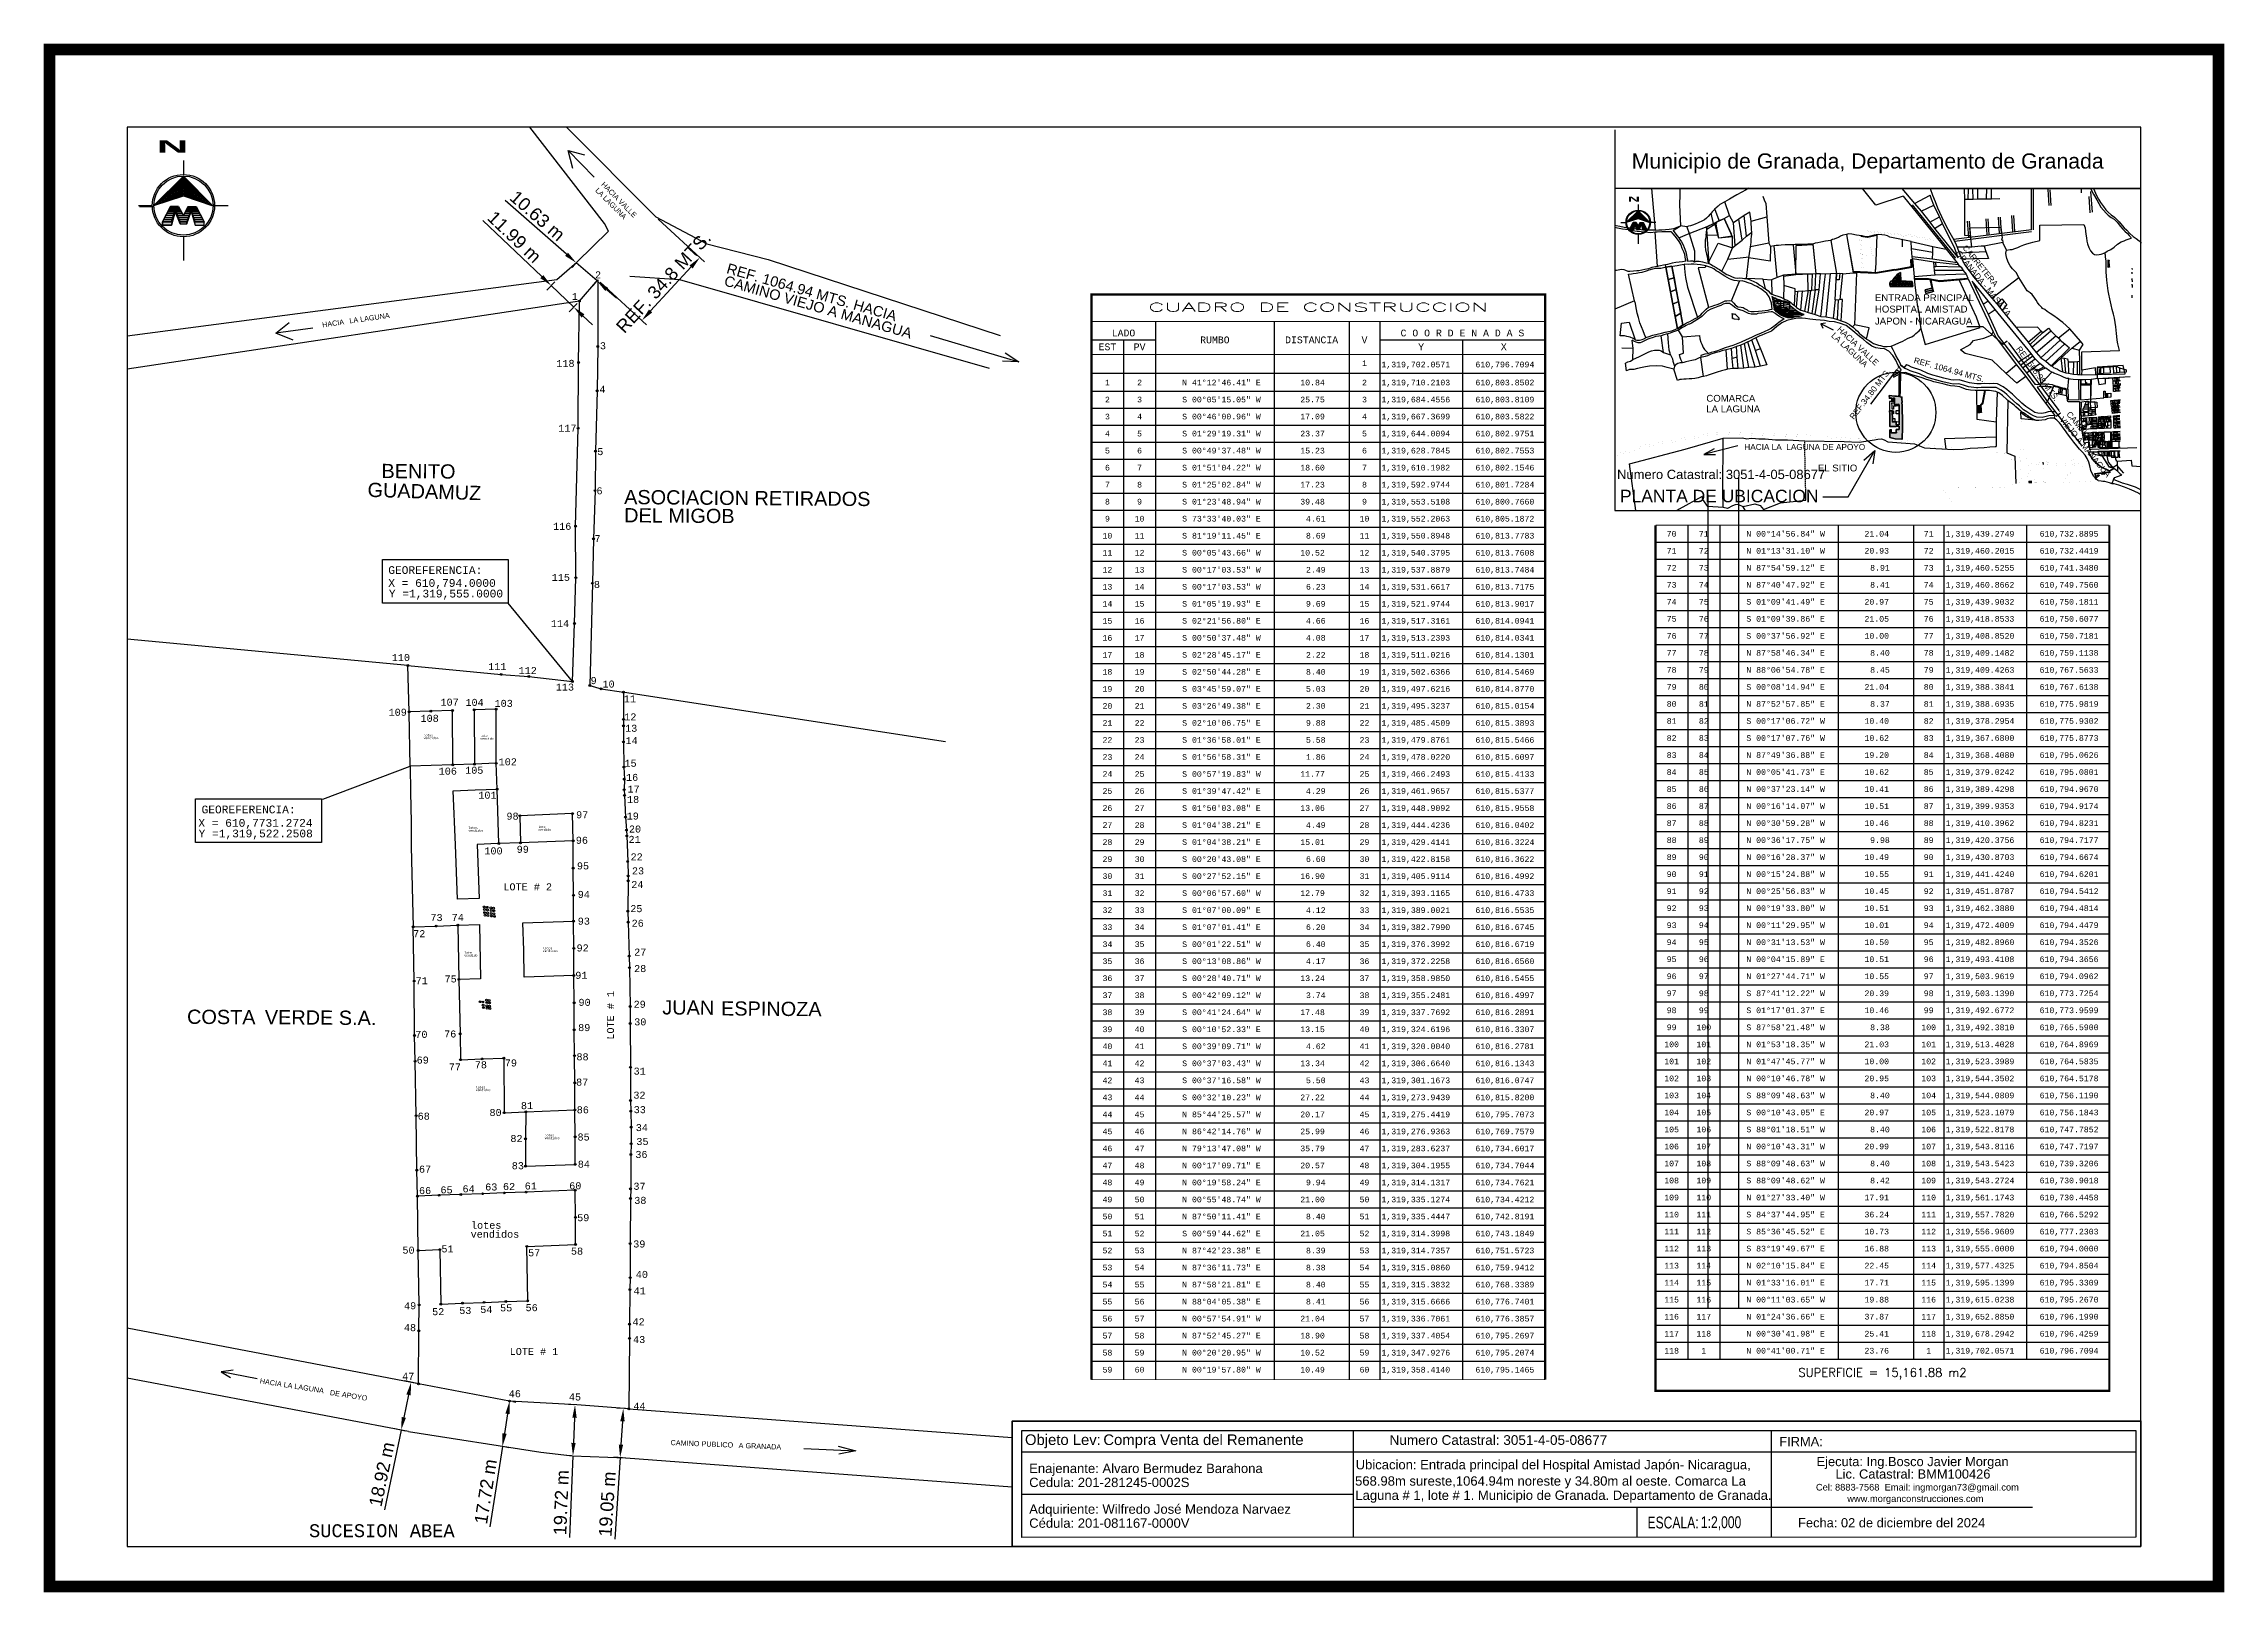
# Model space of a CAD drawing. Header units: millimetres. Extents: x 603916 to 1211550, y 1309898 to 2622648.
# Drawn here: x 604808.1 to 605229.5, y 1310555.3 to 1310854.5 of the extents above; entities that cross this region are included whole.
import ezdxf
from ezdxf.enums import TextEntityAlignment as Align

# ---------------------------------------------------------------- set-up
doc = ezdxf.new("R2010")
doc.units = ezdxf.units.MM
doc.header["$PDMODE"] = 32
doc.header["$PDSIZE"] = 0.3
doc.linetypes.add('HIDDEN', pattern=[0.375, 0.25, -0.125])
for name, color, linetype in [('2', 1, 'Continuous'), ('3', 7, 'Continuous'), ('CAJETIN', 5, 'Continuous'), ('COTAS', 3, 'Continuous'), ('CVL_CUADCON', 1, 'Continuous'), ('CVL_CUADCON_LIN', 8, 'Continuous'), ('CVL_CUADCON_TIT', 1, 'Continuous'), ('CVL_CUADCON_TX', 2, 'Continuous'), ('FRAME 025', 7, 'Continuous'), ('NORTE', 7, 'Continuous'), ('texto', 7, 'Continuous'), ('TEXTO 2', 7, 'Continuous'), ('TEXTOS', 2, 'Continuous')]:
    doc.layers.add(name, color=color, linetype=linetype)
doc.layers.add('Nivel 2', color=7, linetype='Continuous', lineweight=0)
doc.layers.add('Nivel 30', color=7, linetype='Continuous', lineweight=0)
doc.styles.add('CAJETIN 2', font='arial.ttf', dxfattribs={"height": 0.25})
doc.styles.add('HECTOR LOPEZ', font='arial.ttf')
doc.styles.add('HUECA1', font='HUECA1.shx')
doc.styles.add('MONOTXT4', font='MONOTXT4.shx')
doc.styles.add('PI', font='arial.ttf', dxfattribs={"height": 0.4})
doc.styles.add('PUNTOS PI', font='arial.ttf', dxfattribs={"height": 2.75})
doc.styles.get("Standard").update_dxf_attribs({"font": 'arial.ttf'})
doc.styles.add('Style-ENGINEERING', font='ENGINEERING.shx')
doc.styles.add('TSN - Swis721 LtCn BT', font='swisscl.ttf')
doc.dimstyles.new('ISO-25', dxfattribs={"dimtxt": 2.5, "dimasz": 2.5, "dimexe": 1.25, "dimexo": 0.625, "dimtad": 1, "dimtxsty": 'Standard', "dimcen": 2.5, "dimadec": 0, "dimazin": 0, "dimtfac": 1, "dimtmove": 0, "dimatfit": 3, "dimfxl": 1, "dimarcsym": 0})

# ---------------------------------------------------------------- blocks, each defined once
blk = doc.blocks.new('*D106')
at = {"layer": 'COTAS', "color": 0, "lineweight": -2, "transparency": 16777216}
for p, q in [((604926.84, 1310820.61), (604935.81, 1310812.36)), ((604915.64, 1310808.44), (604924.61, 1310800.19)), ((604925.38, 1310802.87), (604933.2, 1310811.37))]:
    blk.add_line(p, q, dxfattribs=at)
at = {"layer": 'COTAS', "color": 0, "transparency": 16777216}
for points in [[(604932.89, 1310811.65), (604933.5, 1310811.08), (604934.89, 1310813.21)], [(604925.07, 1310803.16), (604925.69, 1310802.59), (604923.69, 1310801.03)]]:
    blk.add_solid(points, dxfattribs=at)
at = {"layer": 'Defpoints', "color": 0, "transparency": 16777216}
for p in [(604926.38, 1310821.04), (604934.89, 1310813.21), (604915.18, 1310808.86)]:
    blk.add_point(p, dxfattribs=at)
at = {"layer": 'COTAS', "color": 0, "transparency": 16777216, "insert": (604927.88, 1310808.42), "char_height": 2.5, "attachment_point": 5, "rotation": 47.3743}
blk.add_mtext('REF. 34.8 MTS.', dxfattribs=at)
blk = doc.blocks.new('*D102')
at = {"layer": 'COTAS', "color": 0, "lineweight": -2, "transparency": 16777216}
for p, q in [((604878.6, 1310593.43), (604877.68, 1310589.06)), ((604879.94, 1310595.7), (604877.89, 1310596.13)), ((604877.17, 1310586.61), (604873.93, 1310571.19)), ((604878, 1310586.44), (604875.95, 1310586.87))]:
    blk.add_line(p, q, dxfattribs=at)
at = {"layer": 'COTAS', "color": 0, "transparency": 16777216}
for points in [[(604878.19, 1310593.51), (604879.01, 1310593.34), (604879.11, 1310595.87)], [(604877.28, 1310589.15), (604878.09, 1310588.98), (604877.17, 1310586.61)]]:
    blk.add_solid(points, dxfattribs=at)
at = {"layer": 'Defpoints', "color": 0, "transparency": 16777216}
for p in [(604880.55, 1310595.57), (604877.17, 1310586.61), (604878.61, 1310586.31)]:
    blk.add_point(p, dxfattribs=at)
at = {"layer": 'COTAS', "color": 0, "transparency": 16777216, "insert": (604873.44, 1310578.07), "char_height": 2.5, "attachment_point": 5, "rotation": 78.1495}
blk.add_mtext('18.92 m', dxfattribs=at)
blk = doc.blocks.new('*D103')
at = {"layer": 'COTAS', "color": 0, "lineweight": -2, "transparency": 16777216}
for p, q in [((604920.54, 1310590.77), (604918.85, 1310590.88)), ((604919.94, 1310588.31), (604919.65, 1310583.79)), ((604919.92, 1310581.27), (604918.24, 1310581.38)), ((604919.48, 1310581.3), (604918.46, 1310565.57))]:
    blk.add_line(p, q, dxfattribs=at)
at = {"layer": 'COTAS', "color": 0, "transparency": 16777216}
for points in [[(604919.52, 1310588.33), (604920.36, 1310588.28), (604920.1, 1310590.8)], [(604919.23, 1310583.82), (604920.06, 1310583.77), (604919.48, 1310581.3)]]:
    blk.add_solid(points, dxfattribs=at)
at = {"layer": 'Defpoints', "color": 0, "transparency": 16777216}
for p in [(604921.16, 1310590.73), (604919.48, 1310581.3), (604920.55, 1310581.23)]:
    blk.add_point(p, dxfattribs=at)
at = {"layer": 'COTAS', "color": 0, "transparency": 16777216, "insert": (604916.99, 1310572.31), "char_height": 2.5, "attachment_point": 5, "rotation": 86.2747}
blk.add_mtext('19.05 m', dxfattribs=at)
blk = doc.blocks.new('*D107')
at = {"layer": 'COTAS', "color": 0, "lineweight": -2, "transparency": 16777216}
for p, q in [((604897.74, 1310589.76), (604897.15, 1310585.94)), ((604898.75, 1310592.13), (604899.36, 1310592.04)), ((604896.76, 1310583.47), (604894.32, 1310567.9)), ((604897.38, 1310583.38), (604897.99, 1310583.28))]:
    blk.add_line(p, q, dxfattribs=at)
at = {"layer": 'COTAS', "color": 0, "transparency": 16777216}
for points in [[(604897.33, 1310589.82), (604898.15, 1310589.7), (604898.13, 1310592.23)], [(604896.73, 1310586.01), (604897.56, 1310585.88), (604896.76, 1310583.47)]]:
    blk.add_solid(points, dxfattribs=at)
at = {"layer": 'Defpoints', "color": 0, "transparency": 16777216}
for p in [(604898.13, 1310592.23), (604896.76, 1310583.47), (604896.76, 1310583.47)]:
    blk.add_point(p, dxfattribs=at)
at = {"layer": 'COTAS', "color": 0, "transparency": 16777216, "insert": (604893.49, 1310574.74), "char_height": 2.5, "attachment_point": 5, "rotation": 81.113}
blk.add_mtext('17.72 m', dxfattribs=at)
blk = doc.blocks.new('*D108')
at = {"layer": 'COTAS', "color": 0, "lineweight": -2, "transparency": 16777216}
for p, q in [((604910.48, 1310591.51), (604909.52, 1310591.55)), ((604910.67, 1310589), (604910.47, 1310584.14)), ((604910.08, 1310581.66), (604909.12, 1310581.69)), ((604910.37, 1310581.64), (604909.73, 1310565.89))]:
    blk.add_line(p, q, dxfattribs=at)
at = {"layer": 'COTAS', "color": 0, "transparency": 16777216}
for points in [[(604910.25, 1310589.01), (604911.09, 1310588.98), (604910.77, 1310591.5)], [(604910.06, 1310584.16), (604910.89, 1310584.12), (604910.37, 1310581.64)]]:
    blk.add_solid(points, dxfattribs=at)
at = {"layer": 'Defpoints', "color": 0, "transparency": 16777216}
for p in [(604911.11, 1310591.48), (604910.37, 1310581.64), (604910.71, 1310581.63)]:
    blk.add_point(p, dxfattribs=at)
at = {"layer": 'COTAS', "color": 0, "transparency": 16777216, "insert": (604908.1, 1310572.6), "char_height": 2.5, "attachment_point": 5, "rotation": 87.6744}
blk.add_mtext('19.72 m', dxfattribs=at)
blk = doc.blocks.new('*D104')
at = {"layer": 'COTAS', "color": 0, "lineweight": -2, "transparency": 16777216}
for p, q in [((604904.36, 1310809.5), (604892.95, 1310820.38)), ((604906.84, 1310808.47), (604905.3, 1310806.87)), ((604910.51, 1310803.63), (604906.17, 1310807.77)), ((604911.18, 1310804.34), (604909.64, 1310802.73)), ((604912.31, 1310801.91), (604914.12, 1310800.18))]:
    blk.add_line(p, q, dxfattribs=at)
at = {"layer": 'COTAS', "color": 0, "transparency": 16777216}
for points in [[(604904.65, 1310809.8), (604904.07, 1310809.2), (604906.17, 1310807.77)], [(604912.6, 1310802.21), (604912.03, 1310801.6), (604910.51, 1310803.63)]]:
    blk.add_solid(points, dxfattribs=at)
at = {"layer": 'Defpoints', "color": 0, "transparency": 16777216}
for p in [(604907.27, 1310808.93), (604906.17, 1310807.77), (604911.61, 1310804.79)]:
    blk.add_point(p, dxfattribs=at)
at = {"layer": 'COTAS', "color": 0, "transparency": 16777216, "insert": (604899.06, 1310817.18), "char_height": 2.5, "attachment_point": 5, "rotation": 316.3446}
blk.add_mtext('11.99 m', dxfattribs=at)
blk = doc.blocks.new('*D105')
at = {"layer": 'COTAS', "color": 0, "lineweight": -2, "transparency": 16777216}
for p, q in [((604909.13, 1310813.82), (604897.27, 1310824.2)), ((604915.02, 1310808.68), (604911.01, 1310812.18)), ((604910.77, 1310811.89), (604910.19, 1310811.24)), ((604914.77, 1310808.39), (604914.19, 1310807.74)), ((604916.9, 1310807.03), (604918.78, 1310805.38))]:
    blk.add_line(p, q, dxfattribs=at)
at = {"layer": 'COTAS', "color": 0, "transparency": 16777216}
for points in [[(604909.41, 1310814.14), (604908.86, 1310813.51), (604911.01, 1310812.18)], [(604917.17, 1310807.34), (604916.62, 1310806.72), (604915.02, 1310808.68)]]:
    blk.add_solid(points, dxfattribs=at)
at = {"layer": 'Defpoints', "color": 0, "transparency": 16777216}
for p in [(604911.01, 1310812.18), (604911.18, 1310812.36), (604915.18, 1310808.86)]:
    blk.add_point(p, dxfattribs=at)
at = {"layer": 'COTAS', "color": 0, "transparency": 16777216, "insert": (604903.51, 1310821.27), "char_height": 2.5, "attachment_point": 5, "rotation": 318.8202}
blk.add_mtext('10.63 m', dxfattribs=at)

msp = doc.modelspace()

# ---------------------------------------------------------------- hatches: boundary and pattern name
msp.add_hatch(color=9).paths.add_polyline_path([(605165.478, 1310786.028), (605165.48, 1310785.413), (605165.234, 1310785.405), (605165.232, 1310786.021), (605164.985, 1310786.013), (605164.738, 1310786.005), (605164.725, 1310786.53), (605165.783, 1310786.43), (605166.097, 1310786.406), (605166.589, 1310786.349), (605166.614, 1310787.007), (605166.628, 1310787.526), (605166.626, 1310788.109), (605166.642, 1310788.584), (605166.654, 1310789.22), (605166.66, 1310789.964), (605166.669, 1310790.662), (605166.878, 1310790.901), (605166.877, 1310790.146), (605166.87, 1310789.644), (605166.852, 1310788.959), (605166.846, 1310788.513), (605166.828, 1310787.967), (605166.816, 1310787.462), (605166.787, 1310786.305), (605166.917, 1310786.267), (605167.169, 1310786.228), (605167.168, 1310785.847), (605167.182, 1310785.025), (605167.201, 1310784.666), (605167.223, 1310784.157), (605167.217, 1310783.746), (605167.221, 1310783.62), (605167.233, 1310783.237), (605167.235, 1310783.106), (605167.244, 1310782.665), (605167.247, 1310782.183), (605167.249, 1310781.976), (605167.248, 1310781.601), (605167.251, 1310781.48), (605167.254, 1310781.298), (605167.254, 1310780.988), (605167.249, 1310780.599), (605167.249, 1310780.49), (605167.243, 1310779.977), (605167.244, 1310779.592), (605167.242, 1310779.456), (605167.238, 1310779.065), (605167.236, 1310778.904), (605167.229, 1310778.106), (605165.878, 1310778.193), (605164.847, 1310778.389), (605164.851, 1310779.29), (605164.842, 1310779.9), (605165.088, 1310779.909), (605165.098, 1310779.292), (605165.344, 1310779.302), (605165.59, 1310779.312), (605166.083, 1310779.33), (605166.077, 1310779.639), (605166.072, 1310779.946), (605166.626, 1310779.967), (605166.624, 1310780.275), (605166.622, 1310780.583), (605166.065, 1310780.562), (605165.818, 1310780.552), (605165.573, 1310780.544), (605165.325, 1310780.534), (605165.08, 1310780.525), (605164.835, 1310780.516), (605164.825, 1310780.811), (605164.818, 1310781.427), (605164.806, 1310782.045), (605164.799, 1310782.337), (605164.797, 1310782.955), (605164.784, 1310783.568), (605165.045, 1310783.578), (605165.291, 1310783.588), (605165.304, 1310782.973), (605165.319, 1310782.216), (605165.321, 1310781.445), (605165.568, 1310781.453), (605165.815, 1310781.462), (605166.061, 1310781.471), (605166.058, 1310780.855), (605166.62, 1310780.876), (605166.621, 1310781.187), (605166.617, 1310781.493), (605166.616, 1310781.801), (605166.613, 1310782.108), (605166.61, 1310782.4), (605166.609, 1310782.708), (605166.607, 1310783.018), (605166.604, 1310783.496), (605166.602, 1310783.926), (605166.599, 1310784.234), (605166.6, 1310784.542), (605166.592, 1310784.852), (605165.994, 1310784.828), (605166.001, 1310784.521), (605165.756, 1310784.512), (605165.726, 1310785.406), (605165.724, 1310786.036)])
at = {"layer": 'TEXTOS'}
h = msp.add_hatch(color=7, dxfattribs=at)
h.dxf.hatch_style = 1
h.paths.add_polyline_path([(604835.11, 1310825.144), (604840.817, 1310823.204), (604835.118, 1310828.942), (604829.389, 1310823.224)])
h = msp.add_hatch(color=7, dxfattribs=at)
h.dxf.hatch_style = 1
h.paths.add_polyline_path([(604831.034, 1310820.049), (604832.788, 1310820.049), (604833.55, 1310822.484), (604834.417, 1310820.049), (604835.748, 1310820.049), (604836.614, 1310822.484), (604837.377, 1310820.049), (604839.131, 1310820.049), (604837.568, 1310823.005), (604836.026, 1310823.058), (604835.099, 1310821.346), (604834.168, 1310823.005), (604832.597, 1310823.005)])
h = msp.add_hatch(color=7, dxfattribs=at)
h.dxf.hatch_style = 1
h.paths.add_polyline_path([(604833.505, 1310822.069), (604834.451, 1310819.696), (604834.428, 1310820.049), (604834.417, 1310820.049), (604833.55, 1310822.484), (604832.867, 1310820.3), (604832.798, 1310820.069), (604832.794, 1310820.069), (604832.788, 1310820.049), (604831.044, 1310820.049), (604831.044, 1310819.458), (604832.784, 1310819.458)])
h.paths.add_polyline_path([(604835.758, 1310820.069), (604835.755, 1310820.069), (604835.748, 1310820.049), (604835.109, 1310820.049), (604835.109, 1310819.696), (604835.765, 1310819.696)])
h.paths.add_polyline_path([(604835.109, 1310820.049), (604834.428, 1310820.049), (604834.451, 1310819.696), (604835.109, 1310819.696)])
h.paths.add_polyline_path([(604836.618, 1310822.069), (604837.401, 1310819.458), (604839.141, 1310819.458), (604839.141, 1310820.049), (604837.377, 1310820.049), (604836.616, 1310822.479), (604835.758, 1310820.069), (604835.765, 1310819.696)])
h = msp.add_hatch(color=7, dxfattribs=at)
h.dxf.hatch_style = 1
h.paths.add_polyline_path([(605116.208, 1310820.754), (605118.443, 1310819.994), (605116.211, 1310822.242), (605113.967, 1310820.002)])
h = msp.add_hatch(color=7, dxfattribs=at)
h.dxf.hatch_style = 1
h.paths.add_polyline_path([(605114.611, 1310818.759), (605115.298, 1310818.759), (605115.597, 1310819.712), (605115.936, 1310818.759), (605116.458, 1310818.759), (605116.797, 1310819.712), (605117.095, 1310818.759), (605117.783, 1310818.759), (605117.171, 1310819.916), (605116.566, 1310819.937), (605116.203, 1310819.267), (605115.839, 1310819.916), (605115.223, 1310819.916)])
h = msp.add_hatch(color=7, dxfattribs=at)
h.dxf.hatch_style = 1
h.paths.add_polyline_path([(605115.579, 1310819.55), (605115.95, 1310818.621), (605115.941, 1310818.759), (605115.936, 1310818.759), (605115.597, 1310819.712), (605115.329, 1310818.857), (605115.302, 1310818.766), (605115.301, 1310818.766), (605115.298, 1310818.759), (605114.615, 1310818.759), (605114.615, 1310818.527), (605115.297, 1310818.527)])
h.paths.add_polyline_path([(605116.462, 1310818.766), (605116.46, 1310818.766), (605116.458, 1310818.759), (605116.207, 1310818.759), (605116.207, 1310818.621), (605116.464, 1310818.621)])
h.paths.add_polyline_path([(605116.207, 1310818.759), (605115.941, 1310818.759), (605115.95, 1310818.621), (605116.207, 1310818.621)])
h.paths.add_polyline_path([(605116.798, 1310819.55), (605117.105, 1310818.527), (605117.786, 1310818.527), (605117.786, 1310818.759), (605117.095, 1310818.759), (605116.797, 1310819.71), (605116.462, 1310818.766), (605116.464, 1310818.621)])

# ---------------------------------------------------------------- linework, layer by layer
for p, q in [((605111.667, 1310837.871), (605111.667, 1310764.342)), ((605116.68, 1310826.568), (605213.33, 1310826.568)), ((605213.33, 1310826.568), (605170.431, 1310826.568)), ((605061.102, 1310586.533), (605061.102, 1310565.932)), ((605141.896, 1310586.545), (605141.896, 1310565.905)), ((604997.078, 1310582.414), (605137.451, 1310582.414)), ((605137.451, 1310582.414), (605212.375, 1310582.414)), ((605061.102, 1310571.699), (605192.389, 1310571.714)), ((605115.931, 1310571.605), (605115.931, 1310565.901))]:
    msp.add_line(p, q)
at = {"color": 7}
for p, q in [((605115.579, 1310819.55), (605115.297, 1310818.527)), ((605115.75, 1310819.262), (605116.632, 1310819.262)), ((605116.556, 1310819.945), (605117.163, 1310819.945))]:
    msp.add_line(p, q, dxfattribs=at)
at = {"const_width": 2.28}
msp.add_lwpolyline([(604809.23, 1310556.394), (605228.33, 1310556.394), (605228.33, 1310853.394), (604809.23, 1310853.394)], close=True, dxfattribs=at)
for points in [[(605111.667, 1310764.342), (605213.33, 1310764.342), (605213.33, 1310826.568), (605111.667, 1310826.568)], [(604873.545, 1310754.831), (604897.842, 1310754.831), (604897.842, 1310746.414), (604873.545, 1310746.414)], [(604837.468, 1310708.572), (604861.765, 1310708.572), (604861.765, 1310700.156), (604837.468, 1310700.156)], [(605212.375, 1310565.916), (604997.078, 1310565.883), (604997.078, 1310586.523), (605212.375, 1310586.556)]]:
    msp.add_lwpolyline(points, close=True)
at = {"color": 7}
for points in [[(605115.831, 1310819.945), (605115.238, 1310819.945), (605114.615, 1310818.766), (605115.302, 1310818.766), (605115.592, 1310819.745), (605115.94, 1310818.766), (605116.462, 1310818.766)], [(605115.585, 1310819.72), (605115.302, 1310818.766), (605114.615, 1310818.766), (605115.238, 1310819.945), (605115.831, 1310819.945), (605116.201, 1310819.262), (605116.556, 1310819.945), (605117.163, 1310819.945), (605117.786, 1310818.766), (605117.099, 1310818.766), (605116.801, 1310819.72), (605116.462, 1310818.766), (605115.94, 1310818.766), (605115.592, 1310819.745)], [(605115.302, 1310818.766), (605114.615, 1310818.766), (605114.615, 1310818.527), (605115.297, 1310818.527), (605115.579, 1310819.55), (605115.95, 1310818.621), (605116.464, 1310818.621), (605116.462, 1310818.766), (605115.94, 1310818.766), (605115.592, 1310819.745), (605115.302, 1310818.766), (605114.615, 1310818.766)], [(605115.95, 1310818.621), (605115.579, 1310819.55), (605115.297, 1310818.527), (605114.615, 1310818.527), (605114.615, 1310818.766), (605115.302, 1310818.766), (605115.592, 1310819.745), (605115.94, 1310818.766), (605115.95, 1310818.621)], [(605116.801, 1310819.72), (605116.462, 1310818.766), (605115.94, 1310818.766)], [(605116.201, 1310819.262), (605116.556, 1310819.945)], [(605116.464, 1310818.621), (605116.798, 1310819.55), (605117.105, 1310818.527), (605117.786, 1310818.527), (605117.786, 1310818.766), (605117.099, 1310818.766), (605116.801, 1310819.72), (605116.462, 1310818.766), (605116.464, 1310818.621)], [(605116.57, 1310819.945), (605117.163, 1310819.945), (605117.786, 1310818.766), (605117.099, 1310818.766)]]:
    msp.add_lwpolyline(points, dxfattribs=at)
at = {"lineweight": 40}
for points in [[(605160.469, 1310817.144), (605159.236, 1310817.354)], [(605160.814, 1310817.214), (605160.498, 1310817.145)]]:
    msp.add_lwpolyline(points, dxfattribs=at)
for points in [[(604993.861, 1310794.761), (604996.52, 1310793.025), (604993.374, 1310793.172)], [(604910.254, 1310731.259), (604897.842, 1310746.414)], [(604862.018, 1310708.565), (604878.89, 1310714.884)], [(604997.078, 1310574.262), (605061.102, 1310574.262)]]:
    msp.add_lwpolyline(points)
at = {"lineweight": 50}
msp.add_lwpolyline([(605213.33, 1310564.098), (604995.262, 1310564.098), (604995.262, 1310588.346), (605213.33, 1310588.346)], close=True, dxfattribs=at)
at = {"lineweight": 40}
for centre in [(605160.484, 1310817.142), (605160.829, 1310817.217)]:
    msp.add_circle(centre, 0.0148, dxfattribs=at)
for centre, radius in [((604911.609, 1310804.787), 0.18), ((604915.159, 1310795.989), 0.18), ((604911.467, 1310792.903), 0.18), ((605165.989, 1310783.261), 7.728), ((604915.045, 1310787.444), 0.18), ((604911.354, 1310780.204), 0.18), ((604914.742, 1310775.764), 0.18), ((604914.632, 1310768.151), 0.18), ((604910.888, 1310761.271), 0.18), ((604914.331, 1310758.858), 0.18), ((604910.919, 1310751.329), 0.18), ((604914.118, 1310750.248), 0.18), ((604910.679, 1310742.478), 0.18), ((604878.477, 1310734.348), 0.18), ((604896.519, 1310732.65), 0.18), ((604901.869, 1310732.239), 0.18), ((604910.254, 1310731.259), 0.18), ((604913.637, 1310730.516), 0.18), ((604915.848, 1310729.864), 0.18), ((604920.143, 1310729.206), 0.18), ((604878.705, 1310725.397), 0.18), ((604882.914, 1310725.532), 0.18), ((604887.114, 1310725.666), 0.18), ((604891.313, 1310725.801), 0.18), ((604895.513, 1310725.936), 0.18), ((604920.134, 1310723.949), 0.18), ((604920.109, 1310719.592), 0.18), ((604920.124, 1310722.705), 0.18), ((604887.147, 1310715.169), 0.18), ((604891.346, 1310715.314), 0.18), ((604895.546, 1310715.459), 0.18), ((604920.205, 1310714.746), 0.18), ((604920.298, 1310712.386), 0.18), ((604895.702, 1310710.462), 0.18), ((604920.271, 1310710.365), 0.18), ((604920.319, 1310709.27), 0.18), ((604900.117, 1310705.334), 0.18), ((604910.302, 1310705.741), 0.18), ((604920.527, 1310705.077), 0.18), ((604920.688, 1310702.572), 0.18), ((604896.049, 1310699.951), 0.18), ((604900.234, 1310700.099), 0.18), ((604910.437, 1310700.466), 0.18), ((604920.758, 1310701.423), 0.18), ((604910.43, 1310695.208), 0.18), ((604920.945, 1310696.487), 0.18), ((604910.478, 1310689.961), 0.18), ((604921.051, 1310693.699), 0.18), ((604921.051, 1310692.753), 0.18), ((604893.226, 1310687.698), 0.18), ((604893.296, 1310687.218), 0.18), ((604893.306, 1310686.61), 0.18), ((604893.377, 1310686.131), 0.18), ((604893.769, 1310687.638), 0.18), ((604893.839, 1310687.158), 0.18), ((604893.849, 1310686.55), 0.18), ((604893.92, 1310686.07), 0.18), ((604894.493, 1310687.517), 0.18), ((604894.564, 1310687.037), 0.18), ((604894.573, 1310686.429), 0.18), ((604894.644, 1310685.95), 0.18), ((604895.036, 1310687.457), 0.18), ((604895.107, 1310686.977), 0.18), ((604895.116, 1310686.369), 0.18), ((604895.187, 1310685.89), 0.18), ((604920.961, 1310686.885), 0.18), ((604879.475, 1310683.861), 0.18), ((604883.928, 1310684.023), 0.18), ((604888.132, 1310684.194), 0.18), ((604910.495, 1310684.954), 0.18), ((604921.023, 1310684.748), 0.18), ((604910.525, 1310679.698), 0.18), ((604921.232, 1310678.215), 0.18), ((604879.699, 1310673.396), 0.18), ((604888.344, 1310673.712), 0.18), ((604910.525, 1310674.471), 0.18), ((604921.274, 1310675.972), 0.18), ((604892.447, 1310669.399), 0.18), ((604892.99, 1310669.339), 0.18), ((604893, 1310668.731), 0.18), ((604893.644, 1310669.698), 0.18), ((604893.715, 1310669.218), 0.18), ((604893.724, 1310668.61), 0.18), ((604894.187, 1310669.638), 0.18), ((604894.258, 1310669.158), 0.18), ((604910.588, 1310669.196), 0.18), ((604893.071, 1310668.251), 0.18), ((604893.795, 1310668.13), 0.18), ((604894.268, 1310668.55), 0.18), ((604894.338, 1310668.07), 0.18), ((604921.415, 1310668.468), 0.18), ((604921.435, 1310665.168), 0.18), ((604879.745, 1310662.874), 0.18), ((604888.558, 1310663.187), 0.18), ((604910.613, 1310663.948), 0.18), ((604879.856, 1310657.882), 0.18), ((604888.613, 1310658.187), 0.18), ((604892.811, 1310658.333), 0.18), ((604897.036, 1310658.474), 0.18), ((604910.665, 1310658.959), 0.18), ((604921.5, 1310656.717), 0.18), ((604910.713, 1310653.725), 0.18), ((604897.061, 1310647.952), 0.18), ((604901.245, 1310648.107), 0.18), ((604910.737, 1310648.473), 0.18), ((604921.491, 1310650.318), 0.18), ((604921.531, 1310648.262), 0.18), ((604880.064, 1310647.365), 0.18), ((604921.592, 1310645.159), 0.18), ((604901.219, 1310642.907), 0.18), ((604910.794, 1310643.272), 0.18), ((604921.582, 1310639.873), 0.18), ((604921.59, 1310641.958), 0.18), ((604880.188, 1310636.846), 0.18), ((604901.193, 1310637.6), 0.18), ((604910.785, 1310637.964), 0.18), ((604880.344, 1310631.829), 0.18), ((604884.524, 1310631.985), 0.18), ((604888.711, 1310632.136), 0.18), ((604892.926, 1310632.299), 0.18), ((604897.112, 1310632.437), 0.18), ((604901.326, 1310632.612), 0.18), ((604910.823, 1310632.968), 0.18), ((604921.504, 1310633.234), 0.18), ((604921.504, 1310631.385), 0.18), ((604910.858, 1310627.724), 0.18), ((604910.889, 1310622.463), 0.18), ((604921.399, 1310622.644), 0.18), ((604880.465, 1310621.321), 0.18), ((604884.664, 1310621.483), 0.18), ((604901.443, 1310622.114), 0.18), ((604921.419, 1310616.07), 0.18), ((604880.632, 1310610.792), 0.18), ((604884.842, 1310610.961), 0.18), ((604889.036, 1310611.129), 0.18), ((604893.22, 1310611.304), 0.18), ((604897.419, 1310611.453), 0.18), ((604901.62, 1310611.595), 0.18), ((604921.386, 1310613.763), 0.18), ((604880.607, 1310605.792), 0.18), ((604921.314, 1310607.094), 0.18), ((604921.284, 1310604.345), 0.18), ((604880.555, 1310595.572), 0.18), ((604898.129, 1310592.23), 0.18), ((604921.161, 1310590.734), 0.18)]:
    msp.add_circle(centre, radius)
at = {"layer": '2', "color": 1, "linetype": 'Continuous'}
for p, q in [((605167.169, 1310826.568), (605169.57, 1310823.642)), ((605167.383, 1310825.072), (605175.729, 1310814.782)), ((605169.57, 1310823.642), (605172.595, 1310825.259)), ((605179.22, 1310826.491), (605179.262, 1310824.425)), ((605179.976, 1310824.429), (605180.046, 1310826.473)), ((605180.93, 1310824.397), (605180.888, 1310826.485)), ((605181.801, 1310824.447), (605181.834, 1310826.498)), ((605183.536, 1310824.472), (605183.569, 1310826.59)), ((605184.475, 1310824.477), (605184.493, 1310826.588)), ((605201.802, 1310826.599), (605201.82, 1310825.718)), ((605130.743, 1310819.765), (605130.273, 1310821.783)), ((605131.851, 1310820.357), (605131.027, 1310822.606)), ((605131.851, 1310820.357), (605132.825, 1310820.753)), ((605132.825, 1310820.753), (605133.866, 1310821.33)), ((605134.432, 1310817.171), (605132.825, 1310820.753)), ((605133.866, 1310821.33), (605132.957, 1310823.954)), ((605134.633, 1310819.899), (605133.866, 1310821.33)), ((605135.666, 1310820.581), (605134.633, 1310819.899)), ((605136.675, 1310821.323), (605135.666, 1310820.581)), ((605136.275, 1310816.566), (605135.666, 1310820.581)), ((605137.112, 1310817.352), (605136.675, 1310821.323)), ((605138.064, 1310820.234), (605141.034, 1310821.085)), ((605141.034, 1310821.085), (605141.439, 1310815.971)), ((605169.57, 1310823.642), (605170.885, 1310822.162)), ((605170.885, 1310822.162), (605173.335, 1310823.348)), ((605170.885, 1310822.162), (605172.535, 1310820.023)), ((605172.535, 1310820.023), (605174.4, 1310821.077)), ((605174.4, 1310821.077), (605173.335, 1310823.348)), ((605175.031, 1310819.796), (605174.4, 1310821.077)), ((605179.976, 1310824.429), (605179.262, 1310824.425)), ((605180.93, 1310824.397), (605179.976, 1310824.429)), ((605181.801, 1310824.447), (605180.93, 1310824.397)), ((605183.536, 1310824.472), (605181.801, 1310824.447)), ((605184.475, 1310824.477), (605183.536, 1310824.472)), ((605186.052, 1310824.554), (605184.475, 1310824.477)), ((605119.93, 1310811.463), (605119.463, 1310818.191)), ((605122.984, 1310818.399), (605124.406, 1310819.338)), ((605124.074, 1310816.978), (605126.082, 1310817.815)), ((605125.631, 1310819.157), (605124.406, 1310819.338)), ((605125.631, 1310819.157), (605126.082, 1310817.815)), ((605126.082, 1310817.815), (605129.537, 1310819.164)), ((605129.344, 1310817.481), (605129.537, 1310819.164)), ((605131.613, 1310817.501), (605129.344, 1310817.481)), ((605129.537, 1310819.164), (605130.743, 1310819.765)), ((605130.743, 1310819.765), (605131.043, 1310819.924)), ((605131.043, 1310819.924), (605131.851, 1310820.357)), ((605131.613, 1310817.501), (605131.043, 1310819.924)), ((605131.774, 1310816.968), (605131.613, 1310817.501)), ((605134.432, 1310817.171), (605131.774, 1310816.968)), ((605134.444, 1310815.075), (605134.432, 1310817.171)), ((605134.967, 1310815.506), (605134.633, 1310819.899)), ((605134.967, 1310815.506), (605136.275, 1310816.566)), ((605136.275, 1310816.566), (605137.112, 1310817.352)), ((605137.112, 1310817.352), (605138.167, 1310818.109)), ((605153.44, 1310816.459), (605154.521, 1310810.14)), ((605156.452, 1310817.648), (605157.773, 1310810.234)), ((605167.301, 1310815.25), (605167.263, 1310816.677)), ((605169.013, 1310814.857), (605168.975, 1310816.284)), ((605168.975, 1310816.284), (605173.134, 1310815.361)), ((605172.535, 1310820.023), (605173.466, 1310818.826)), ((605173.466, 1310818.826), (605175.031, 1310819.796)), ((605173.466, 1310818.826), (605176.735, 1310814.758)), ((605177.38, 1310814.934), (605175.031, 1310819.796)), ((605180.646, 1310815.23), (605180.423, 1310817.475)), ((605132.337, 1310810.579), (605133.503, 1310812.869)), ((605133.503, 1310812.869), (605134.444, 1310815.075)), ((605133.503, 1310812.869), (605137.631, 1310813.343)), ((605134.444, 1310815.075), (605134.967, 1310815.506)), ((605137.108, 1310809.148), (605137.588, 1310813.14)), ((605137.588, 1310813.14), (605137.675, 1310813.546)), ((605137.675, 1310813.546), (605137.891, 1310815.253)), ((605141.439, 1310815.971), (605137.891, 1310815.253)), ((605141.439, 1310815.971), (605141.751, 1310815.327)), ((605142.479, 1310815.436), (605141.751, 1310815.327)), ((605143.026, 1310809.324), (605142.479, 1310815.436)), ((605146.158, 1310815.652), (605146.673, 1310809.991)), ((605149.958, 1310815.794), (605150.51, 1310810.072)), ((605168.963, 1310811.485), (605168.874, 1310812.786)), ((605168.874, 1310812.786), (605169.254, 1310812.786)), ((605169.172, 1310813.303), (605169.013, 1310814.857)), ((605173.111, 1310814.159), (605169.013, 1310814.857)), ((605169.134, 1310811.353), (605169.047, 1310812.625)), ((605169.047, 1310812.625), (605169.254, 1310812.625)), ((605173.073, 1310812.881), (605169.172, 1310813.303)), ((605169.197, 1310812.927), (605169.172, 1310813.303)), ((605173.332, 1310812.289), (605169.197, 1310812.927)), ((605169.197, 1310812.927), (605169.51, 1310809.496)), ((605173.073, 1310812.881), (605173.111, 1310814.159)), ((605177.84, 1310812.15), (605173.073, 1310812.881)), ((605173.111, 1310814.159), (605173.134, 1310815.361)), ((605173.134, 1310815.361), (605175.729, 1310814.782)), ((605178.097, 1310811.805), (605173.332, 1310812.289)), ((605173.39, 1310811.471), (605173.332, 1310812.289)), ((605175.729, 1310814.782), (605177.84, 1310812.15)), ((605176.735, 1310814.758), (605178.022, 1310813.15)), ((605178.022, 1310813.15), (605177.38, 1310814.934)), ((605177.807, 1310815.222), (605178.219, 1310814.12)), ((605177.84, 1310812.15), (605178.097, 1310811.805)), ((605178.219, 1310814.12), (605183.356, 1310814.337)), ((605178.219, 1310814.12), (605178.745, 1310812.876)), ((605183.912, 1310812.988), (605178.745, 1310812.876)), ((605186.688, 1310816.076), (605183.034, 1310815.394)), ((605183.034, 1310815.394), (605183.356, 1310814.337)), ((605183.356, 1310814.337), (605183.912, 1310812.988)), ((605187.365, 1310814.645), (605186.688, 1310816.076)), ((605115.508, 1310804.857), (605114.343, 1310810.004)), ((605134.257, 1310804.812), (605135.766, 1310808.66)), ((605140.331, 1310809.016), (605137.108, 1310809.148)), ((605140.801, 1310807.126), (605140.331, 1310809.016)), ((605140.331, 1310809.016), (605141.939, 1310808.897)), ((605143.026, 1310809.324), (605141.939, 1310808.897)), ((605141.939, 1310808.897), (605142.053, 1310806.111)), ((605144.285, 1310809.759), (605143.026, 1310809.324)), ((605146.673, 1310809.991), (605144.285, 1310809.759)), ((605144.285, 1310809.759), (605144.334, 1310807.807)), ((605149.001, 1310809.951), (605146.673, 1310809.991)), ((605149.887, 1310810.001), (605149.001, 1310809.951)), ((605149.05, 1310806.811), (605149.001, 1310809.951)), ((605150.51, 1310810.072), (605149.887, 1310810.001)), ((605150.394, 1310806.939), (605150.51, 1310810.072)), ((605151.457, 1310810.018), (605150.51, 1310810.072)), ((605151.145, 1310806.981), (605151.457, 1310810.018)), ((605152.374, 1310809.993), (605151.457, 1310810.018)), ((605153.343, 1310810.028), (605152.374, 1310809.993)), ((605152.535, 1310801.753), (605153.343, 1310810.028)), ((605154.521, 1310810.14), (605153.343, 1310810.028)), ((605154.244, 1310804.993), (605154.521, 1310810.14)), ((605155.716, 1310810.064), (605154.521, 1310810.14)), ((605155.235, 1310805.066), (605155.716, 1310810.064)), ((605155.716, 1310810.064), (605157.773, 1310810.234)), ((605165.918, 1310810.761), (605162.057, 1310810.108)), ((605162.065, 1310810.267), (605162.089, 1310810.906)), ((605165.759, 1310810.896), (605162.065, 1310810.267)), ((605165.759, 1310810.896), (605168.963, 1310811.485)), ((605165.918, 1310810.761), (605169.134, 1310811.353)), ((605173.61, 1310809.759), (605169.51, 1310809.496)), ((605178.596, 1310811.327), (605173.39, 1310811.471)), ((605173.484, 1310810.713), (605173.39, 1310811.471)), ((605179.013, 1310810.661), (605173.484, 1310810.713)), ((605173.61, 1310809.759), (605173.484, 1310810.713)), ((605179.558, 1310809.951), (605173.61, 1310809.759)), ((605178.097, 1310811.805), (605178.596, 1310811.327)), ((605178.25, 1310808.892), (605179.991, 1310809.089)), ((605178.596, 1310811.327), (605179.013, 1310810.661)), ((605179.013, 1310810.661), (605179.558, 1310809.951)), ((605179.558, 1310809.951), (605179.925, 1310809.222)), ((605179.991, 1310809.089), (605184.792, 1310798.854)), ((605180.73, 1310808.658), (605182.875, 1310804.207)), ((605183.825, 1310804.851), (605180.73, 1310808.658)), ((605184.528, 1310805.374), (605189.777, 1310809.355)), ((605115.508, 1310804.857), (605111.667, 1310803.236)), ((605144.334, 1310807.807), (605144.282, 1310805.252)), ((605146.386, 1310803.897), (605146.55, 1310806.602)), ((605146.386, 1310803.897), (605146.816, 1310803.524)), ((605147.068, 1310806.628), (605146.549, 1310806.587)), ((605146.816, 1310803.524), (605147.068, 1310806.628)), ((605147.954, 1310806.7), (605147.068, 1310806.628)), ((605147.653, 1310803.055), (605147.954, 1310806.7)), ((605147.954, 1310806.7), (605149.05, 1310806.811)), ((605149.05, 1310806.811), (605148.368, 1310802.811)), ((605149.05, 1310806.811), (605149.583, 1310806.814)), ((605149.06, 1310802.605), (605149.583, 1310806.814)), ((605149.726, 1310806.875), (605150.394, 1310806.939)), ((605150.394, 1310806.939), (605149.775, 1310802.413)), ((605150.377, 1310802.221), (605151.145, 1310806.981)), ((605151.145, 1310806.981), (605150.394, 1310806.939)), ((605154.244, 1310804.993), (605153.866, 1310801.512)), ((605154.92, 1310804.944), (605154.244, 1310804.993)), ((605154.686, 1310801.239), (605154.92, 1310804.944)), ((605155.235, 1310805.066), (605154.92, 1310804.944)), ((605182.875, 1310804.207), (605183.825, 1310804.851)), ((605182.875, 1310804.207), (605183.802, 1310802.267)), ((605185.164, 1310803.176), (605183.825, 1310804.851)), ((605184.528, 1310805.374), (605185.572, 1310804.162)), ((605185.572, 1310804.162), (605186.01, 1310803.609)), ((605186.01, 1310803.609), (605186.905, 1310804.733)), ((605211.649, 1310805.431), (605211.637, 1310805.942)), ((605146.816, 1310803.524), (605147.653, 1310803.055)), ((605147.653, 1310803.055), (605148.368, 1310802.811)), ((605148.368, 1310802.811), (605149.06, 1310802.605)), ((605149.06, 1310802.605), (605149.775, 1310802.413)), ((605149.775, 1310802.413), (605150.377, 1310802.221)), ((605150.377, 1310802.221), (605151.483, 1310801.814)), ((605151.483, 1310801.814), (605152.535, 1310801.753)), ((605152.535, 1310801.753), (605153.866, 1310801.512)), ((605153.866, 1310801.512), (605154.686, 1310801.239)), ((605154.686, 1310801.239), (605155.417, 1310800.935)), ((605158.013, 1310800.191), (605157.587, 1310799.806)), ((605171.646, 1310796.406), (605182.263, 1310799.674)), ((605183.802, 1310802.267), (605185.164, 1310803.176)), ((605192.11, 1310794.659), (605185.164, 1310803.176)), ((605186.01, 1310803.609), (605186.548, 1310802.943)), ((605186.548, 1310802.943), (605191.526, 1310796.826)), ((605197.396, 1310797.648), (605199.623, 1310799.426)), ((605201.658, 1310797.056), (605199.623, 1310799.426)), ((605115.262, 1310795.616), (605113.068, 1310795.701)), ((605115.262, 1310795.616), (605115.065, 1310797.2)), ((605115.199, 1310793.504), (605115.262, 1310795.616)), ((605121.095, 1310794.86), (605120.648, 1310798.087)), ((605124.796, 1310797.878), (605124.014, 1310799.173)), ((605134.213, 1310795.625), (605133.193, 1310795.349)), ((605133.478, 1310791.617), (605133.193, 1310795.349)), ((605135.195, 1310795.991), (605134.213, 1310795.625)), ((605134.382, 1310793.695), (605134.213, 1310795.625)), ((605136.005, 1310796.281), (605135.195, 1310795.991)), ((605135.312, 1310793.941), (605135.195, 1310795.991)), ((605136.739, 1310796.608), (605136.005, 1310796.281)), ((605136.602, 1310791.814), (605136.005, 1310796.281)), ((605137.406, 1310796.875), (605136.739, 1310796.608)), ((605137.608, 1310791.97), (605136.739, 1310796.608)), ((605137.406, 1310796.875), (605138.185, 1310797.285)), ((605138.809, 1310791.992), (605137.406, 1310796.875)), ((605138.941, 1310797.702), (605138.185, 1310797.285)), ((605138.865, 1310795.238), (605138.185, 1310797.285)), ((605139.862, 1310795.551), (605138.865, 1310795.238)), ((605139.845, 1310792.201), (605138.865, 1310795.238)), ((605138.941, 1310797.702), (605139.862, 1310795.551)), ((605139.862, 1310795.551), (605141.052, 1310792.493)), ((605191.526, 1310796.826), (605192.291, 1310795.884)), ((605194.355, 1310798.675), (605191.908, 1310796.355)), ((605192.291, 1310795.884), (605195.953, 1310799.007)), ((605192.291, 1310795.884), (605193.1, 1310794.867)), ((605193.1, 1310794.867), (605196.875, 1310798.081)), ((605194.015, 1310793.836), (605197.751, 1310797.237)), ((605194.996, 1310793.18), (605198.634, 1310796.521)), ((605195.953, 1310799.007), (605196.875, 1310798.081)), ((605196.875, 1310798.081), (605197.396, 1310797.648)), ((605197.396, 1310797.648), (605197.751, 1310797.237)), ((605197.751, 1310797.237), (605198.634, 1310796.521)), ((605197.944, 1310793.805), (605199.999, 1310795.687)), ((605199.999, 1310795.687), (605201.658, 1310797.056)), ((605199.999, 1310795.687), (605201.466, 1310795.297)), ((605201.466, 1310795.297), (605202.188, 1310796.398)), ((605201.553, 1310793.164), (605201.466, 1310795.297)), ((605202.188, 1310796.398), (605201.658, 1310797.056)), ((605121.095, 1310794.86), (605122.45, 1310794.424)), ((605123.206, 1310792.235), (605123.09, 1310791.656)), ((605123.786, 1310789.458), (605123.09, 1310791.656)), ((605128.822, 1310790.178), (605128.29, 1310793.864)), ((605134.582, 1310791.743), (605133.478, 1310791.617)), ((605135.312, 1310793.941), (605134.382, 1310793.695)), ((605134.582, 1310791.743), (605134.382, 1310793.695)), ((605135.491, 1310791.748), (605134.582, 1310791.743)), ((605135.491, 1310791.748), (605135.312, 1310793.941)), ((605136.602, 1310791.814), (605135.491, 1310791.748)), ((605137.608, 1310791.97), (605136.602, 1310791.814)), ((605138.809, 1310791.992), (605137.608, 1310791.97)), ((605139.845, 1310792.201), (605138.809, 1310791.992)), ((605141.052, 1310792.493), (605139.845, 1310792.201)), ((605189.314, 1310792.472), (605187.295, 1310790.815)), ((605189.314, 1310792.472), (605191.115, 1310790.176)), ((605189.604, 1310792.999), (605192.11, 1310794.659)), ((605189.604, 1310792.999), (605190.065, 1310792.416)), ((605190.065, 1310792.416), (605192.473, 1310794.18)), ((605190.065, 1310792.416), (605190.489, 1310791.87)), ((605190.489, 1310791.87), (605192.905, 1310793.627)), ((605190.489, 1310791.87), (605191.208, 1310790.943)), ((605191.208, 1310790.943), (605192.615, 1310791.867)), ((605192.473, 1310794.18), (605192.11, 1310794.659)), ((605192.905, 1310793.627), (605192.473, 1310794.18)), ((605192.615, 1310791.867), (605193.819, 1310792.693)), ((605193.819, 1310792.693), (605192.905, 1310793.627)), ((605193.1, 1310794.867), (605194.015, 1310793.836)), ((605194.612, 1310792.051), (605193.819, 1310792.693)), ((605193.978, 1310788.787), (605196.12, 1310791.075)), ((605194.015, 1310793.836), (605194.996, 1310793.18)), ((605194.868, 1310791.85), (605194.612, 1310792.051)), ((605194.996, 1310793.18), (605196, 1310792.277)), ((605196, 1310792.277), (605196.166, 1310792.187)), ((605196.166, 1310792.187), (605197.944, 1310793.805)), ((605198.26, 1310791.118), (605197.944, 1310793.805)), ((605197.944, 1310793.805), (605198.598, 1310793.779)), ((605198.26, 1310791.118), (605198.855, 1310790.941)), ((605198.598, 1310793.779), (605199.185, 1310793.609)), ((605198.855, 1310790.941), (605198.598, 1310793.779)), ((605199.185, 1310793.609), (605199.263, 1310793.069)), ((605199.263, 1310793.069), (605199.374, 1310790.831)), ((605199.263, 1310793.069), (605200.375, 1310793.038)), ((605200.344, 1310790.679), (605200.375, 1310793.038)), ((605200.375, 1310793.038), (605201.088, 1310793.094)), ((605201.088, 1310793.094), (605201.553, 1310793.164)), ((605201.118, 1310790.585), (605201.088, 1310793.094)), ((605201.524, 1310790.58), (605201.553, 1310793.164)), ((605201.909, 1310791.431), (605201.862, 1310790.507)), ((605205.528, 1310791.915), (605206.087, 1310791.956)), ((605206.087, 1310791.956), (605206.091, 1310791.985)), ((605206.091, 1310791.985), (605207.306, 1310792.096)), ((605207.306, 1310792.096), (605207.956, 1310792.144)), ((605207.956, 1310792.144), (605208.564, 1310792.189)), ((605208.564, 1310792.189), (605209.188, 1310791.906)), ((605166.226, 1310790.771), (605165.386, 1310790.287)), ((605166.298, 1310790.441), (605165.502, 1310789.99)), ((605191.115, 1310790.176), (605194.931, 1310785.044)), ((605193.313, 1310788.16), (605195.26, 1310785.309)), ((605195.26, 1310785.309), (605196.37, 1310788.079)), ((605196.37, 1310788.079), (605196.623, 1310788.471)), ((605198.855, 1310790.941), (605199.374, 1310790.831)), ((605199.204, 1310787.75), (605199.285, 1310785.879)), ((605199.374, 1310790.831), (605200.344, 1310790.679)), ((605200.344, 1310790.679), (605201.118, 1310790.585)), ((605201.118, 1310790.585), (605201.524, 1310790.58)), ((605201.392, 1310785.695), (605201.354, 1310789.606)), ((605201.524, 1310790.58), (605201.862, 1310790.507)), ((605201.753, 1310785.699), (605201.715, 1310789.609)), ((605195.26, 1310785.309), (605194.931, 1310785.044)), ((605194.931, 1310785.044), (605196.695, 1310782.687)), ((605195.26, 1310785.309), (605201.835, 1310776.864)), ((605196.695, 1310782.687), (605196.565, 1310782.128)), ((605199.285, 1310785.879), (605199.345, 1310785.757)), ((605199.345, 1310785.757), (605201.392, 1310785.695)), ((605201.818, 1310783.3), (605201.85, 1310785.097)), ((605201.829, 1310785.09), (605201.833, 1310785.327)), ((605201.833, 1310785.327), (605202.828, 1310785.412)), ((605132.538, 1310767.986), (605132.653, 1310778.29)), ((605187.41, 1310775.459), (605188.998, 1310774.835)), ((605188.998, 1310774.835), (605189.198, 1310769.547)), ((605203.251, 1310776.516), (605203.267, 1310776.951)), ((605203.993, 1310776.448), (605203.251, 1310776.516)), ((605203.956, 1310776.843), (605203.267, 1310776.951)), ((605203.956, 1310776.843), (605203.982, 1310776.578)), ((605203.956, 1310776.843), (605204.009, 1310776.836)), ((605203.982, 1310776.578), (605203.993, 1310776.448)), ((605204.535, 1310776.521), (605203.982, 1310776.578)), ((605204.019, 1310776.944), (605204.009, 1310776.836)), ((605204.009, 1310776.836), (605204.557, 1310776.749)), ((605204.019, 1310776.944), (605204.015, 1310777.904)), ((605204.301, 1310776.927), (605204.019, 1310776.944)), ((605204.268, 1310777.902), (605204.301, 1310776.927)), ((605204.566, 1310776.912), (605204.301, 1310776.927)), ((605204.557, 1310776.749), (605204.535, 1310776.521)), ((605204.544, 1310777.911), (605204.566, 1310776.912)), ((605204.84, 1310776.896), (605204.566, 1310776.912)), ((605204.83, 1310777.924), (605204.84, 1310776.896)), ((605205.05, 1310776.475), (605205.111, 1310777.622)), ((605205.277, 1310776.464), (605205.05, 1310776.475)), ((605205.099, 1310775.781), (605205.816, 1310775.792)), ((605205.167, 1310775.234), (605205.099, 1310775.781)), ((605205.933, 1310774.844), (605205.167, 1310775.234)), ((605205.277, 1310776.464), (605205.302, 1310777.627)), ((605205.487, 1310776.454), (605205.277, 1310776.464)), ((605205.487, 1310776.454), (605205.499, 1310777.062)), ((605205.838, 1310776.437), (605205.487, 1310776.454)), ((605205.816, 1310775.792), (605206.092, 1310775.796)), ((605205.933, 1310774.844), (605205.816, 1310775.792)), ((605205.835, 1310776.99), (605205.838, 1310776.437)), ((605206.468, 1310776.407), (605205.838, 1310776.437)), ((605206.167, 1310774.878), (605205.933, 1310774.844)), ((605207.271, 1310772.682), (605205.933, 1310774.844)), ((605206.092, 1310775.796), (605206.412, 1310775.801)), ((605206.092, 1310775.796), (605206.167, 1310774.878)), ((605206.145, 1310776.976), (605206.463, 1310776.942)), ((605206.447, 1310774.894), (605206.167, 1310774.878)), ((605206.412, 1310775.801), (605206.771, 1310775.807)), ((605206.447, 1310774.894), (605206.412, 1310775.801)), ((605206.781, 1310774.92), (605206.447, 1310774.894)), ((605206.463, 1310776.942), (605206.475, 1310777.654)), ((605206.463, 1310776.942), (605206.468, 1310776.407)), ((605206.74, 1310776.408), (605206.468, 1310776.407)), ((605206.744, 1310777.656), (605206.74, 1310776.408)), ((605207.005, 1310776.41), (605206.74, 1310776.408)), ((605206.771, 1310775.807), (605207.063, 1310775.811)), ((605206.771, 1310775.807), (605206.781, 1310774.92)), ((605207.053, 1310774.917), (605206.781, 1310774.92)), ((605206.999, 1310777.666), (605207.005, 1310776.41)), ((605207.253, 1310776.411), (605207.005, 1310776.41)), ((605207.053, 1310774.917), (605207.063, 1310775.811)), ((605207.053, 1310774.917), (605207.341, 1310774.925)), ((605207.063, 1310775.811), (605207.337, 1310775.816)), ((605207.249, 1310777.665), (605207.253, 1310776.411)), ((605207.514, 1310776.412), (605207.253, 1310776.411)), ((605207.337, 1310775.816), (605207.633, 1310775.82)), ((605207.341, 1310774.925), (605207.337, 1310775.816)), ((605207.341, 1310774.925), (605207.63, 1310774.902)), ((605207.496, 1310777.67), (605207.514, 1310776.412)), ((605207.63, 1310774.902), (605207.633, 1310775.82)), ((605207.63, 1310774.902), (605207.65, 1310774.564)), ((605207.633, 1310775.82), (605208.176, 1310775.829)), ((605208.204, 1310774.577), (605207.65, 1310774.564)), ((605207.816, 1310776.431), (605207.816, 1310777.677)), ((605209.061, 1310776.468), (605207.816, 1310776.431)), ((605208.176, 1310775.829), (605208.879, 1310775.839)), ((605208.204, 1310774.577), (605208.176, 1310775.829)), ((605208.913, 1310774.586), (605208.204, 1310774.577)), ((605208.316, 1310774.967), (605208.303, 1310775.703)), ((605208.879, 1310775.839), (605209.101, 1310775.836)), ((605208.879, 1310775.839), (605208.913, 1310774.586)), ((605209.059, 1310777.702), (605209.061, 1310776.468)), ((605209.346, 1310776.477), (605209.061, 1310776.468)), ((605209.101, 1310775.836), (605209.35, 1310775.833)), ((605209.101, 1310775.836), (605209.11, 1310774.599)), ((605209.11, 1310774.599), (605209.344, 1310774.601)), ((605194.496, 1310773.23), (605194.453, 1310773.649)), ((605208.12, 1310772.685), (605207.271, 1310772.682)), ((605208.019, 1310770.275), (605207.738, 1310769.56)), ((605208.841, 1310771.926), (605208.101, 1310772.41)), ((605208.672, 1310773.073), (605208.12, 1310772.685)), ((605210.011, 1310771.541), (605208.672, 1310773.073)), ((605208.744, 1310773.865), (605208.841, 1310771.926)), ((605132.597, 1310764.89), (605132.538, 1310767.986))]:
    msp.add_line(p, q, dxfattribs=at)
for points in [[(605118.806, 1310826.568), (605119.483, 1310818.499)], [(605124.224, 1310826.568), (605124.22, 1310825.355), (605124.202, 1310823.401), (605124.406, 1310819.338)], [(605137.576, 1310826.572), (605136.925, 1310826.192), (605136.258, 1310825.813), (605135.27, 1310825.282), (605134.514, 1310824.849), (605133.817, 1310824.477), (605132.957, 1310823.954)], [(605140.304, 1310825.025), (605140.556, 1310824.35), (605140.853, 1310823.638), (605141.034, 1310821.085)], [(605167.383, 1310825.072), (605162.113, 1310823.329), (605159.57, 1310826.568)], [(605173.335, 1310823.348), (605172.87, 1310824.479), (605172.595, 1310825.259)], [(605172.625, 1310826.568), (605173.06, 1310825.247), (605173.609, 1310824.018), (605174.067, 1310822.788), (605174.835, 1310821.095), (605175.649, 1310819.402), (605176.401, 1310817.986), (605177.183, 1310816.593), (605177.639, 1310815.657), (605177.807, 1310815.222)], [(605192.177, 1310818.567), (605192.198, 1310826.48)], [(605192.568, 1310818.566), (605192.589, 1310826.479)], [(605195.626, 1310823.25), (605195.409, 1310826.315)], [(605196.019, 1310823.23), (605195.802, 1310826.294)], [(605203.557, 1310821.862), (605203.335, 1310824.994)], [(605203.604, 1310826.568), (605204.202, 1310825.422), (605204.794, 1310824.344), (605205.591, 1310822.951), (605206.083, 1310822.338), (605206.658, 1310821.747), (605207.043, 1310821.389), (605207.624, 1310820.964), (605208.174, 1310820.622), (605208.748, 1310820.039), (605209.377, 1310819.216), (605209.823, 1310818.7), (605210.253, 1310818.289), (605210.737, 1310817.834), (605211.077, 1310817.475), (605211.311, 1310817.214), (605211.433, 1310816.914)], [(605203.978, 1310821.942), (605203.656, 1310825.988)], [(605204.176, 1310826.568), (605204.401, 1310826.114), (605204.789, 1310825.192), (605205.154, 1310824.481), (605205.526, 1310823.859), (605206.101, 1310823.074), (605206.593, 1310822.431), (605207.017, 1310821.99), (605207.591, 1310821.467), (605208.209, 1310820.99), (605208.64, 1310820.609), (605209.109, 1310820.086), (605209.729, 1310819.391), (605210.137, 1310818.927), (605210.62, 1310818.472), (605211.157, 1310817.904), (605211.852, 1310817.232), (605212.403, 1310816.852), (605212.976, 1310816.419), (605213.452, 1310815.986)], [(605130.273, 1310821.783), (605130.079, 1310821.601), (605129.744, 1310821.119), (605129.415, 1310820.809), (605129.019, 1310820.514), (605128.479, 1310820.218), (605127.79, 1310819.898), (605127.206, 1310819.662), (605126.696, 1310819.471), (605126.306, 1310819.334), (605125.909, 1310819.227), (605125.631, 1310819.157)], [(605131.027, 1310822.606), (605130.87, 1310822.402), (605130.669, 1310822.198), (605130.489, 1310822.009), (605130.273, 1310821.783)], [(605132.957, 1310823.954), (605131.991, 1310823.423), (605131.67, 1310823.135), (605131.49, 1310822.984), (605131.378, 1310822.886), (605131.027, 1310822.606)], [(605131.18, 1310819.998), (605132.806, 1310820.766)], [(605132.806, 1310820.766), (605134.146, 1310817.777)], [(605138.064, 1310820.234), (605137.746, 1310821.983), (605136.675, 1310821.323)], [(605179.262, 1310824.425), (605179.266, 1310817.514), (605180.423, 1310817.475)], [(605183.631, 1310817.574), (605183.41, 1310820.698)], [(605184.025, 1310817.554), (605183.803, 1310820.686)], [(605186.029, 1310817.872), (605185.807, 1310820.996)], [(605186.422, 1310817.852), (605186.2, 1310820.984)], [(605188.618, 1310818.194), (605188.396, 1310821.317)], [(605189.011, 1310818.173), (605188.789, 1310821.305)], [(605119.483, 1310818.499), (605119.16, 1310818.49), (605118.417, 1310818.501), (605117.658, 1310818.489), (605116.749, 1310818.574), (605115.937, 1310818.66), (605115.448, 1310818.747), (605114.87, 1310818.781), (605114.178, 1310818.913), (605113.509, 1310818.999), (605112.674, 1310819.22), (605111.967, 1310819.291), (605111.667, 1310819.365)], [(605111.667, 1310819.046), (605112.187, 1310818.946), (605113.165, 1310818.727), (605114.307, 1310818.583), (605115.135, 1310818.43), (605115.992, 1310818.314), (605116.781, 1310818.214), (605117.209, 1310818.171), (605117.45, 1310818.135), (605118.615, 1310818.059), (605119.463, 1310818.191)], [(605119.463, 1310818.191), (605119.846, 1310818.193), (605120.769, 1310818.251), (605121.543, 1310818.225), (605122.077, 1310818.198), (605122.429, 1310818.23), (605122.527, 1310818.238), (605122.973, 1310817.715), (605123.556, 1310817.005), (605124.056, 1310816.301), (605124.413, 1310815.672), (605124.657, 1310814.998), (605124.961, 1310814.346), (605125.122, 1310813.858), (605125.238, 1310813.273), (605125.285, 1310812.943), (605125.393, 1310812.47)], [(605119.483, 1310818.499), (605120.174, 1310818.533), (605120.76, 1310818.544), (605121.488, 1310818.593), (605122.216, 1310818.687), (605122.667, 1310818.735), (605123.094, 1310818.828), (605123.402, 1310818.965), (605124.406, 1310819.338)], [(605122.984, 1310818.399), (605123.287, 1310817.957), (605123.734, 1310817.374), (605124.074, 1310816.978)], [(605124.074, 1310816.978), (605124.234, 1310816.686), (605124.597, 1310816.222), (605124.916, 1310815.638), (605125.114, 1310815.143), (605125.382, 1310814.326), (605125.551, 1310813.681), (605125.628, 1310813.29), (605125.675, 1310812.968), (605125.707, 1310812.757), (605125.723, 1310812.465)], [(605126.082, 1310817.815), (605127.064, 1310814.493), (605127.091, 1310812.39)], [(605129.344, 1310817.481), (605129.155, 1310816.563), (605129.129, 1310815.834), (605129.147, 1310815.308), (605129.226, 1310814.678), (605129.433, 1310813.845), (605129.526, 1310813.38), (605129.612, 1310812.892), (605129.722, 1310812.104)], [(605131.18, 1310819.998), (605129.15, 1310818.968)], [(605129.896, 1310812.006), (605129.452, 1310818.658), (605131.403, 1310819.899)], [(605134.146, 1310817.777), (605134.164, 1310817.707)], [(605134.164, 1310817.707), (605134.326, 1310817.372)], [(605137.891, 1310815.253), (605137.956, 1310815.651), (605138.02, 1310816.162), (605138.062, 1310816.733), (605138.104, 1310817.275), (605138.147, 1310817.703), (605138.167, 1310818.109)], [(605138.167, 1310818.109), (605138.081, 1310818.619), (605138.071, 1310819.122), (605138.053, 1310819.55), (605138.064, 1310820.234)], [(605153.44, 1310816.459), (605152.381, 1310816.333), (605151.511, 1310816.163), (605150.896, 1310816.069), (605150.423, 1310815.962), (605149.958, 1310815.794)], [(605156.452, 1310817.648), (605155.777, 1310817.547), (605155.268, 1310817.311), (605154.886, 1310817.099), (605154.519, 1310816.931), (605154.084, 1310816.749), (605153.732, 1310816.664), (605153.44, 1310816.459)], [(605168.975, 1310816.284), (605164.808, 1310817.109), (605164.371, 1310817.392), (605163.867, 1310817.502), (605163.251, 1310817.611), (605162.657, 1310817.646), (605162.199, 1310817.613), (605161.794, 1310817.543), (605161.082, 1310817.299), (605160.496, 1310817.183), (605159.91, 1310817.262), (605159.459, 1310817.387), (605158.895, 1310817.459), (605158.384, 1310817.531), (605157.511, 1310817.714), (605156.85, 1310817.786), (605156.452, 1310817.648)], [(605192.177, 1310818.567), (605177.125, 1310816.696)], [(605192.225, 1310818.179), (605177.313, 1310816.326)], [(605180.066, 1310817.131), (605179.844, 1310820.255)], [(605180.459, 1310817.111), (605180.237, 1310820.243)], [(605180.423, 1310817.475), (605180.316, 1310818.955), (605186.272, 1310819.056), (605186.532, 1310816.961), (605186.45, 1310816.901), (605186.414, 1310816.608), (605186.565, 1310816.586), (605186.688, 1310816.076)], [(605187.365, 1310814.645), (605188.108, 1310814.717), (605188.446, 1310814.748), (605188.986, 1310814.917), (605189.533, 1310815.138), (605190.057, 1310815.404), (605190.747, 1310815.64), (605191.324, 1310815.861), (605192.014, 1310816.038), (605192.426, 1310816.146), (605193.814, 1310816.484)], [(605193.814, 1310816.484), (605193.789, 1310819.429), (605202.314, 1310819.574)], [(605202.314, 1310819.574), (605202.55, 1310818.945), (605202.644, 1310818.322), (605202.715, 1310817.706), (605202.802, 1310817.015), (605202.903, 1310816.385), (605203.049, 1310815.83), (605203.294, 1310815.163), (605203.621, 1310814.481), (605204.014, 1310814.062), (605204.369, 1310813.764), (605204.737, 1310813.698), (605205.247, 1310813.799), (605205.645, 1310813.876), (605206.395, 1310814.128)], [(605206.395, 1310814.128), (605206.806, 1310814.401), (605207.517, 1310814.773), (605208.161, 1310815.228), (605208.834, 1310815.772), (605209.552, 1310816.205), (605210.107, 1310816.448), (605210.496, 1310816.593), (605211.433, 1310816.914)], [(605125.393, 1310812.47), (605124.792, 1310812.384), (605124.094, 1310812.305), (605123.479, 1310812.242), (605122.781, 1310812.087), (605121.866, 1310811.879), (605121.093, 1310811.747), (605120.501, 1310811.609), (605120.103, 1310811.516), (605119.93, 1310811.463)], [(605125.723, 1310812.465), (605126.279, 1310812.58), (605126.76, 1310812.53), (605127.091, 1310812.39)], [(605127.091, 1310812.39), (605127.496, 1310812.482), (605128.007, 1310812.477), (605128.601, 1310812.353), (605129.09, 1310812.206), (605129.331, 1310812.162), (605129.722, 1310812.104)], [(605129.722, 1310812.104), (605131.682, 1310815.961), (605134.444, 1310815.075)], [(605129.722, 1310812.104), (605130.174, 1310811.904), (605130.686, 1310811.583), (605131.289, 1310811.256), (605131.673, 1310811.033), (605131.945, 1310810.869), (605132.337, 1310810.579)], [(605141.751, 1310815.327), (605141.723, 1310812.495), (605137.588, 1310813.14)], [(605146.158, 1310815.652), (605145.204, 1310815.662), (605144.626, 1310815.636), (605143.83, 1310815.601), (605143.297, 1310815.553), (605142.869, 1310815.513), (605142.479, 1310815.436)], [(605149.958, 1310815.794), (605148.99, 1310815.766), (605148.314, 1310815.724), (605147.488, 1310815.697), (605147.029, 1310815.717), (605146.556, 1310815.707), (605146.158, 1310815.652)], [(605183.034, 1310815.394), (605182.493, 1310815.414), (605181.81, 1310815.312), (605181.277, 1310815.234), (605180.646, 1310815.23), (605177.807, 1310815.222)], [(605178.745, 1310812.876), (605178.92, 1310812.471), (605179.314, 1310811.812), (605179.898, 1310810.959), (605180.382, 1310810.278), (605180.981, 1310809.493), (605184.528, 1310805.374)], [(605189.777, 1310809.355), (605189.216, 1310810.291), (605188.936, 1310810.597), (605188.558, 1310810.993), (605188.104, 1310811.599), (605187.778, 1310812.16), (605187.465, 1310813.008), (605187.304, 1310813.593), (605187.256, 1310814.028), (605187.365, 1310814.645)], [(605201.909, 1310791.431), (605201.948, 1310794.955), (605209.233, 1310795.221), (605208.902, 1310796.549), (605208.755, 1310797.209), (605208.706, 1310797.907), (605208.627, 1310798.538), (605208.579, 1310799.139), (605208.522, 1310799.807), (605208.397, 1310800.625), (605208.227, 1310801.466), (605208.02, 1310802.268), (605207.766, 1310803.153), (605207.566, 1310804.054), (605207.349, 1310805.194), (605207.14, 1310806.147), (605207.017, 1310806.747), (605206.868, 1310807.761), (605206.741, 1310808.827), (605206.634, 1310810.404), (605206.614, 1310811.32), (605206.6, 1310812.499), (605206.504, 1310813.363), (605206.48, 1310813.641), (605206.395, 1310814.128)], [(605206.924, 1310812.623), (605206.979, 1310811.37)], [(605207.203, 1310812.653), (605206.938, 1310812.638)], [(605207.274, 1310811.387), (605207.219, 1310812.64)], [(605119.93, 1310811.463), (605119.525, 1310811.4), (605118.858, 1310811.239), (605118.198, 1310811.04), (605117.493, 1310810.871), (605116.893, 1310810.755), (605116.337, 1310810.646), (605115.947, 1310810.622), (605115.286, 1310810.543), (605114.618, 1310810.479), (605114.28, 1310810.514), (605113.836, 1310810.67), (605113.467, 1310810.788), (605113.016, 1310810.853), (605112.625, 1310810.851), (605112.303, 1310810.744), (605112.025, 1310810.682), (605111.667, 1310810.663)], [(605114.343, 1310810.004), (605114.914, 1310810.03), (605115.214, 1310810.099), (605115.829, 1310810.193), (605116.437, 1310810.286), (605116.94, 1310810.372), (605117.787, 1310810.632), (605118.297, 1310810.793), (605119.054, 1310810.985), (605119.549, 1310811.115), (605120.563, 1310811.151), (605121.381, 1310811.321), (605122.447, 1310811.492), (605123.76, 1310811.687), (605124.683, 1310811.865), (605125.088, 1310811.935)], [(605121.445, 1310811.807), (605121.989, 1310808.959), (605122.445, 1310806.573), (605122.9, 1310804.187), (605123.356, 1310801.801)], [(605122.72, 1310811.533), (605121.534, 1310811.345)], [(605121.534, 1310811.345), (605123.811, 1310799.414), (605124.841, 1310800.169)], [(605121.989, 1310808.959), (605123.144, 1310809.26)], [(605122.671, 1310811.525), (605124.792, 1310800.16)], [(605122.72, 1310811.533), (605124.841, 1310800.169)], [(605122.72, 1310811.533), (605123.144, 1310809.26), (605123.568, 1310806.988), (605123.993, 1310804.715), (605124.417, 1310802.442)], [(605122.72, 1310811.533), (605124.841, 1310800.169)], [(605125.088, 1310811.935), (605125.123, 1310811.169), (605125.225, 1310810.373), (605125.336, 1310809.36), (605125.738, 1310807.439), (605127.643, 1310801.635)], [(605129.304, 1310811.621), (605128.92, 1310811.686), (605128.251, 1310811.788), (605127.605, 1310811.822), (605126.944, 1310811.908), (605126.433, 1310811.92), (605125.93, 1310811.857), (605125.088, 1310811.935)], [(605129.304, 1310811.621), (605129.126, 1310811.259), (605127.819, 1310811.237), (605129.795, 1310803.585)], [(605135.766, 1310808.66), (605135.33, 1310808.68), (605134.752, 1310808.759), (605134.187, 1310808.921), (605133.871, 1310809.077), (605133.389, 1310809.338), (605132.921, 1310809.62), (605132.401, 1310809.925), (605131.632, 1310810.462), (605131.278, 1310810.64), (605130.825, 1310810.991), (605130.441, 1310811.206), (605130.034, 1310811.339), (605129.846, 1310811.406), (605129.304, 1310811.621)], [(605132.337, 1310810.579), (605132.813, 1310810.213), (605133.355, 1310809.923), (605133.837, 1310809.708), (605134.379, 1310809.456), (605134.884, 1310809.301), (605135.395, 1310809.236), (605135.868, 1310809.269), (605136.379, 1310809.182), (605136.755, 1310809.161), (605137.108, 1310809.148)], [(605134.257, 1310804.812), (605134.687, 1310804.379), (605134.967, 1310804.028), (605135.488, 1310803.685), (605136.097, 1310803.613), (605136.495, 1310803.563), (605136.902, 1310803.257), (605137.234, 1310803.064), (605137.445, 1310802.907), (605138.009, 1310802.783), (605138.603, 1310802.764), (605139.421, 1310802.828), (605140.149, 1310802.915), (605140.727, 1310802.986), (605141.29, 1310803.057), (605141.688, 1310803.142), (605142.108, 1310803.204), (605142.045, 1310803.797), (605141.951, 1310804.398), (605141.699, 1310805.11), (605141.531, 1310805.612), (605141.061, 1310806.233), (605140.427, 1310806.785), (605139.906, 1310807.173), (605139.447, 1310807.433), (605139.145, 1310807.605), (605138.701, 1310807.79), (605138.106, 1310808.087), (605137.443, 1310808.324), (605136.917, 1310808.471), (605136.307, 1310808.678), (605135.766, 1310808.66)], [(605137.108, 1310809.148), (605137.522, 1310808.993), (605137.959, 1310808.845), (605138.553, 1310808.585), (605139.104, 1310808.295), (605139.722, 1310807.871), (605140.159, 1310807.573), (605140.446, 1310807.349), (605140.801, 1310807.126)], [(605146.675, 1310809.833), (605146.675, 1310809.833), (605144.273, 1310809.54)], [(605149.583, 1310806.814), (605149.726, 1310806.875), (605149.887, 1310810.001)], [(605151.483, 1310801.814), (605151.627, 1310802.867), (605152.218, 1310808.459), (605152.374, 1310809.993)], [(605154.521, 1310810.14), (605154.454, 1310808.891)], [(605154.521, 1310810.14), (605155.146, 1310810.153)], [(605157.773, 1310810.234), (605158.404, 1310810.222), (605158.013, 1310800.191)], [(605182.263, 1310799.674), (605181.59, 1310801.684), (605178.25, 1310808.892)], [(605199.623, 1310799.426), (605198.279, 1310800.628), (605197.804, 1310800.964), (605197.216, 1310801.411), (605196.499, 1310801.903), (605195.82, 1310802.372), (605195.247, 1310802.76), (605194.757, 1310803.125), (605194.35, 1310803.363), (605194.191, 1310803.52), (605193.866, 1310803.856), (605193.7, 1310804.066), (605193.374, 1310804.529), (605193.086, 1310804.971), (605192.813, 1310805.375), (605192.351, 1310806.026), (605191.943, 1310806.369), (605191.363, 1310806.749), (605189.777, 1310809.355)], [(605206.994, 1310811.356), (605207.26, 1310811.372)], [(605117.706, 1310797.733), (605117.439, 1310798.347), (605117.157, 1310799.029), (605116.822, 1310799.831), (605116.547, 1310800.604), (605116.233, 1310801.608), (605116.003, 1310802.441), (605115.871, 1310803.124), (605115.739, 1310803.844), (605115.706, 1310804.317), (605115.508, 1310804.857)], [(605122.445, 1310806.573), (605123.568, 1310806.988)], [(605122.9, 1310804.187), (605123.993, 1310804.715)], [(605144.388, 1310801.324), (605143.928, 1310801.569), (605143.506, 1310801.8), (605143.023, 1310802.12), (605142.624, 1310802.418), (605142.186, 1310802.686), (605141.916, 1310802.722), (605141.293, 1310802.659), (605140.588, 1310802.489), (605140.107, 1310802.434), (605139.296, 1310802.362), (605139.056, 1310802.285), (605138.628, 1310802.283), (605138.411, 1310802.267), (605138.028, 1310802.234), (605137.524, 1310802.367), (605136.846, 1310802.701), (605136.461, 1310802.894), (605135.859, 1310803.086), (605135.603, 1310803.167), (605134.895, 1310803.531), (605134.45, 1310803.897), (605133.854, 1310804.299), (605133.441, 1310804.305), (605133.043, 1310804.317), (605132.631, 1310804.157), (605132.144, 1310803.937), (605131.597, 1310803.708), (605130.975, 1310803.472), (605130.255, 1310803.242), (605129.514, 1310802.84), (605129.08, 1310802.409), (605128.483, 1310801.828), (605128.049, 1310801.45), (605127.54, 1310801.146), (605127.032, 1310800.82), (605126.493, 1310800.509), (605126.141, 1310800.304), (605125.9, 1310800.318), (605125.474, 1310800.075), (605125.159, 1310799.901), (605124.643, 1310799.597), (605124.373, 1310799.408), (605124.014, 1310799.173)], [(605129.795, 1310803.585), (605130.334, 1310803.739), (605131.039, 1310804.021), (605131.466, 1310804.151), (605131.976, 1310804.304), (605132.373, 1310804.524), (605132.98, 1310804.798), (605133.333, 1310804.83), (605133.813, 1310804.893), (605134.257, 1310804.812)], [(605140.801, 1310807.126), (605141.299, 1310806.745), (605141.707, 1310806.327), (605142.053, 1310806.111)], [(605142.053, 1310806.111), (605142.513, 1310805.933), (605143.175, 1310805.749), (605143.596, 1310805.571), (605143.785, 1310805.512), (605144.282, 1310805.252)], [(605143.676, 1310804.986), (605142.431, 1310805.364)], [(605142.431, 1310805.364), (605142.539, 1310803.961)], [(605143.285, 1310805.105), (605143.217, 1310804.636), (605142.486, 1310804.646)], [(605143.783, 1310803.583), (605142.539, 1310803.961)], [(605143.032, 1310803.502), (605143.217, 1310803.755)], [(605143.151, 1310805.145), (605143.077, 1310804.638)], [(605143.217, 1310804.636), (605143.177, 1310804.365), (605143.237, 1310804.365), (605143.237, 1310804.237), (605143.73, 1310804.269), (605143.783, 1310803.583)], [(605143.217, 1310803.755), (605143.783, 1310803.583)], [(605144.282, 1310805.252), (605144.628, 1310805.104), (605144.99, 1310804.986), (605145.427, 1310804.733), (605145.668, 1310804.516), (605145.895, 1310804.33), (605145.986, 1310804.232), (605146.386, 1310803.897)], [(605146.55, 1310806.602), (605146.554, 1310807.143), (605144.334, 1310807.807)], [(605155.417, 1310800.935), (605155.708, 1310805.106), (605155.235, 1310805.066)], [(605185.572, 1310804.162), (605186.497, 1310805.212), (605186.905, 1310804.733)], [(605186.905, 1310804.733), (605187.427, 1310804.105), (605186.548, 1310802.943)], [(605112.731, 1310798.043), (605112.95, 1310800.486), (605114.436, 1310800.689), (605115.635, 1310797.285)], [(605117.706, 1310797.733), (605118.103, 1310797.885), (605119.047, 1310798.191), (605119.865, 1310798.399), (605120.72, 1310798.576), (605121.44, 1310798.776), (605122.07, 1310798.914), (605122.708, 1310799.031), (605123.48, 1310799.328), (605124.266, 1310799.753), (605124.962, 1310800.2), (605125.546, 1310800.587), (605126.168, 1310800.846), (605126.639, 1310801.111), (605127.186, 1310801.4), (605127.643, 1310801.635)], [(605123.356, 1310801.801), (605124.417, 1310802.442)], [(605127.643, 1310801.635), (605127.889, 1310801.862), (605128.293, 1310802.15), (605128.577, 1310802.474), (605129.054, 1310802.98), (605129.361, 1310803.23), (605129.795, 1310803.585)], [(605144.388, 1310801.324), (605143.355, 1310800.612), (605143.056, 1310800.392), (605142.645, 1310800.067), (605141.965, 1310799.537), (605141.365, 1310799.248), (605140.556, 1310798.846), (605139.957, 1310798.572), (605139.807, 1310798.548), (605138.983, 1310798.191), (605138.129, 1310797.743), (605137.043, 1310797.278), (605136.091, 1310796.852), (605135.155, 1310796.441), (605134.503, 1310796.22), (605133.821, 1310795.976), (605133.041, 1310795.716), (605132.164, 1310795.395), (605131.504, 1310795.174), (605130.874, 1310794.982), (605130.334, 1310794.837), (605129.637, 1310794.592)], [(605134.432, 1310802.106), (605134.348, 1310802.34)], [(605134.358, 1310802.351), (605134.903, 1310802.243)], [(605134.436, 1310801.469), (605134.437, 1310802.078)], [(605134.5, 1310801.425), (605134.449, 1310801.448)], [(605134.594, 1310801.386), (605134.527, 1310801.413)], [(605134.803, 1310801.311), (605134.622, 1310801.375)], [(605135.611, 1310801.201), (605134.832, 1310801.304)], [(605134.928, 1310802.23), (605135.625, 1310801.564)], [(605135.636, 1310801.539), (605135.626, 1310801.214)], [(605166.934, 1310791.625), (605166.79, 1310791.872), (605166.457, 1310792.328), (605165.955, 1310793.37), (605165.394, 1310794.26), (605164.653, 1310795.113), (605163.824, 1310795.536), (605162.937, 1310795.629), (605162.14, 1310795.767), (605161.357, 1310796.041), (605160.384, 1310796.794), (605159.682, 1310797.398), (605158.942, 1310797.95), (605158.074, 1310798.689), (605157.311, 1310799.383), (605156.376, 1310800.032), (605155.111, 1310800.52), (605154.134, 1310800.74), (605153.126, 1310800.862), (605152.171, 1310801.015), (605150.518, 1310801.17), (605149.368, 1310801.292), (605148.511, 1310801.392), (605147.872, 1310801.456), (605146.993, 1310801.496), (605146.048, 1310801.273), (605144.938, 1310801.026), (605143.986, 1310800.593), (605142.992, 1310799.843), (605142.483, 1310799.427), (605141.953, 1310798.996), (605141.331, 1310798.7), (605140.649, 1310798.433), (605140.102, 1310798.22), (605139.682, 1310798.059), (605139.353, 1310797.885), (605138.941, 1310797.702)], [(605142.461, 1310803.221), (605142.501, 1310803.145), (605142.558, 1310803.06), (605142.726, 1310802.916), (605143.402, 1310802.419)], [(605142.462, 1310803.221), (605143.032, 1310803.502)], [(605143.402, 1310802.419), (605143.844, 1310802.935), (605143.783, 1310803.583)], [(605145.265, 1310802.892), (605143.402, 1310802.419)], [(605155.417, 1310800.935), (605155.793, 1310800.817), (605156.222, 1310800.677), (605156.569, 1310800.506), (605157.013, 1310800.261), (605157.587, 1310799.806)], [(605157.587, 1310799.806), (605157.798, 1310799.671), (605158.191, 1310799.306), (605158.576, 1310798.94), (605158.931, 1310798.581), (605159.339, 1310798.185), (605159.596, 1310798.006), (605160.109, 1310797.589), (605160.35, 1310797.402)], [(605160.35, 1310797.402), (605160.84, 1310799.621), (605158.013, 1310800.191)], [(605183.802, 1310802.267), (605185.773, 1310798.026), (605189.604, 1310792.999)], [(605194.052, 1310798.989), (605193.359, 1310799.759), (605189.216, 1310799.665)], [(605194.355, 1310798.675), (605195.462, 1310799.516), (605195.953, 1310799.007)], [(605115.635, 1310797.285), (605115.25, 1310797.569), (605114.633, 1310797.798), (605113.979, 1310797.96), (605113.542, 1310798.047), (605112.731, 1310798.043)], [(605120.648, 1310798.087), (605120.198, 1310798.017), (605119.612, 1310797.939), (605118.9, 1310797.71), (605118.443, 1310797.557), (605118.061, 1310797.397), (605117.536, 1310797.176), (605117.162, 1310796.964), (605116.907, 1310796.872), (605116.562, 1310796.735), (605116.209, 1310796.733), (605115.84, 1310796.843), (605115.494, 1310796.954), (605115.065, 1310797.2)], [(605115.199, 1310793.504), (605116.428, 1310794.075), (605116.975, 1310794.333), (605117.716, 1310794.705), (605118.233, 1310794.956), (605118.765, 1310795.155), (605119.358, 1310795.278), (605119.846, 1310795.303), (605120.281, 1310795.283), (605120.62, 1310795.142), (605121.095, 1310794.86)], [(605115.635, 1310797.285), (605115.958, 1310797.235), (605116.432, 1310797.222), (605116.957, 1310797.33), (605117.301, 1310797.498), (605117.706, 1310797.733)], [(605121.953, 1310798.425), (605121.608, 1310798.378), (605121.158, 1310798.263), (605120.648, 1310798.087)], [(605124.014, 1310799.173), (605123.602, 1310799.006), (605123.032, 1310798.815), (605122.523, 1310798.654), (605122.35, 1310798.578), (605121.953, 1310798.425)], [(605122.45, 1310794.424), (605122.373, 1310794.739), (605122.204, 1310795.309), (605122.11, 1310796.052), (605122.083, 1310796.743), (605121.953, 1310798.425)], [(605124.788, 1310792.822), (605124.438, 1310793.511), (605124.338, 1310793.879), (605124.2, 1310794.487), (605124.972, 1310794.709), (605124.796, 1310797.878)], [(605124.796, 1310797.878), (605128.069, 1310798.129), (605128.141, 1310797.484), (605128.332, 1310796.854), (605128.477, 1310796.434), (605128.759, 1310795.834), (605129.047, 1310795.408), (605129.357, 1310795.087), (605129.606, 1310794.825), (605129.637, 1310794.592)], [(605133.193, 1310795.349), (605132.578, 1310795.255), (605131.873, 1310795.003), (605131.056, 1310794.773), (605130.231, 1310794.498), (605129.587, 1310794.209), (605129.152, 1310794.071), (605128.29, 1310793.864)], [(605160.35, 1310797.402), (605160.825, 1310797.149), (605161.27, 1310796.814), (605161.692, 1310796.583), (605162.219, 1310796.421), (605162.648, 1310796.281), (605163.047, 1310796.17), (605163.633, 1310796.031), (605164.017, 1310796.01), (605164.28, 1310796.004), (605165.083, 1310796.047)], [(605165.083, 1310796.047), (605165.832, 1310796.366), (605166.566, 1310796.693), (605167.368, 1310797.066), (605168.259, 1310797.544), (605168.679, 1310797.719), (605169.068, 1310797.887), (605169.525, 1310798.167), (605169.861, 1310798.5), (605170.182, 1310798.78), (605170.526, 1310799.06), (605170.832, 1310799.392)], [(605196.695, 1310782.687), (605195.561, 1310782.613), (605195.029, 1310782.475), (605194.234, 1310782.275), (605193.249, 1310782.375), (605192.557, 1310782.581), (605191.886, 1310782.991), (605191.268, 1310783.378), (605190.634, 1310783.795), (605189.856, 1310784.519), (605189.366, 1310784.93), (605188.694, 1310785.535), (605187.976, 1310786.237), (605187.409, 1310786.759), (605186.972, 1310787.11), (605186.331, 1310787.55), (605185.389, 1310788.055), (605184.78, 1310788.104), (605184.014, 1310788.062), (605183.165, 1310788.08), (605182.497, 1310788.054), (605181.821, 1310788.043), (605181.603, 1310788.049), (605181.054, 1310788.098), (605180.04, 1310788.213), (605179.091, 1310788.545), (605178.136, 1310788.788), (605177.047, 1310788.752), (605176.468, 1310788.839), (605175.076, 1310789.176), (605173.918, 1310789.508), (605172.94, 1310789.758), (605171.924, 1310790.105), (605170.56, 1310790.714), (605168.754, 1310791.327), (605168.114, 1310791.631), (605167.715, 1310791.779), (605167.006, 1310792.294), (605166.739, 1310792.931), (605166.42, 1310793.485), (605166.002, 1310794.279), (605165.774, 1310794.743), (605165.485, 1310795.335), (605165.083, 1310796.047)], [(605170.832, 1310799.392), (605170.993, 1310798.784), (605171.646, 1310796.406)], [(605187.295, 1310790.815), (605184.599, 1310793.384), (605179.363, 1310794.64), (605178.503, 1310795.333), (605180.374, 1310796.396), (605180.993, 1310797.143), (605183.011, 1310797.627), (605184.495, 1310798.207), (605184.792, 1310798.854)], [(605184.792, 1310798.854), (605185.369, 1310797.678), (605189.314, 1310792.472)], [(605191.526, 1310796.826), (605194.052, 1310798.989), (605194.355, 1310798.675)], [(605198.634, 1310796.521), (605199.517, 1310795.745), (605196, 1310792.277)], [(605113.928, 1310791.326), (605113.776, 1310792.783), (605114.225, 1310793.026), (605114.705, 1310793.201), (605115.199, 1310793.504)], [(605123.09, 1310791.656), (605122.548, 1310791.78), (605121.826, 1310791.972), (605120.871, 1310792.199), (605119.691, 1310792.238), (605118.392, 1310792.2), (605117.641, 1310792.091), (605116.943, 1310791.967), (605116.096, 1310791.759), (605115.346, 1310791.59), (605114.542, 1310791.547), (605113.928, 1310791.326)], [(605122.45, 1310794.424), (605122.86, 1310793.6), (605122.923, 1310793.142), (605123.206, 1310792.235)], [(605124.788, 1310792.822), (605124.345, 1310792.82), (605123.895, 1310792.704), (605123.55, 1310792.537), (605123.393, 1310792.439), (605123.206, 1310792.235)], [(605128.29, 1310793.864), (605128.005, 1310793.787), (605127.21, 1310793.459), (605126.58, 1310793.29), (605125.973, 1310793.159), (605125.41, 1310793.043), (605125.035, 1310792.906), (605124.788, 1310792.822)], [(605129.637, 1310794.592), (605129.112, 1310794.552), (605128.287, 1310794.254), (605128.29, 1310793.864)], [(605133.478, 1310791.617), (605133.066, 1310791.502), (605132.316, 1310791.332), (605131.439, 1310791.042), (605130.876, 1310790.866), (605130.276, 1310790.682), (605129.714, 1310790.438), (605129.415, 1310790.339), (605128.822, 1310790.178)], [(605166.226, 1310790.771), (605166.409, 1310790.904), (605166.639, 1310791.106), (605167.002, 1310791.46), (605166.934, 1310791.625)], [(605167.859, 1310791.013), (605166.879, 1310790.9)], [(605186.583, 1310786.535), (605185.868, 1310787.029), (605185.326, 1310787.311), (605184.852, 1310787.406), (605184.07, 1310787.507), (605183.544, 1310787.489), (605182.988, 1310787.508), (605182.635, 1310787.491), (605181.786, 1310787.531), (605181.321, 1310787.506), (605180.382, 1310787.554), (605179.667, 1310787.67), (605179.118, 1310787.87), (605178.334, 1310788.226), (605177.387, 1310788.348), (605176.568, 1310788.426), (605176.019, 1310788.506), (605175.312, 1310788.712), (605174.251, 1310788.976), (605173.319, 1310789.197), (605172.649, 1310789.403), (605171.889, 1310789.639), (605171.046, 1310789.935), (605170.007, 1310790.29), (605169.3, 1310790.466), (605168.389, 1310790.791), (605167.859, 1310791.013)], [(605192.615, 1310791.867), (605193.271, 1310791.39), (605194.612, 1310792.051)], [(605194.868, 1310791.85), (605193.572, 1310791.264), (605193.978, 1310788.787)], [(605196.12, 1310791.075), (605195.705, 1310791.298), (605195.411, 1310791.47), (605195.223, 1310791.596), (605194.981, 1310791.805), (605194.868, 1310791.85)], [(605199.402, 1310789.809), (605199.057, 1310789.845), (605198.515, 1310790.045), (605197.852, 1310790.341), (605197.219, 1310790.586), (605196.519, 1310790.875), (605196.338, 1310790.971), (605196.12, 1310791.075)], [(605196.166, 1310792.187), (605196.46, 1310791.979), (605196.754, 1310791.838), (605197.206, 1310791.6), (605197.605, 1310791.384), (605197.892, 1310791.251), (605198.26, 1310791.118)], [(605128.822, 1310790.178), (605128.357, 1310790.138), (605127.764, 1310789.969), (605127.157, 1310789.816), (605126.549, 1310789.729), (605126.075, 1310789.757), (605125.482, 1310789.701), (605125.039, 1310789.661), (605124.597, 1310789.613), (605124.244, 1310789.604), (605123.786, 1310789.458)], [(605166.298, 1310790.441), (605166.667, 1310790.658)], [(605191.115, 1310790.176), (605189.357, 1310788.889), (605187.295, 1310790.815)], [(605191.208, 1310790.943), (605192.874, 1310788.728), (605193.024, 1310788.699), (605193.34, 1310788.686), (605193.618, 1310788.702), (605193.978, 1310788.787)], [(605196.37, 1310788.079), (605195.919, 1310788.205), (605195.258, 1310788.261), (605194.499, 1310788.272), (605194.026, 1310788.292), (605193.313, 1310788.16)], [(605193.978, 1310788.787), (605194.496, 1310788.783), (605195.052, 1310788.786), (605195.705, 1310788.744), (605196.172, 1310788.642), (605196.623, 1310788.471)], [(605197.627, 1310788.03), (605196.497, 1310788.275)], [(605196.623, 1310788.471), (605197.15, 1310788.362), (605197.714, 1310788.177), (605198.264, 1310788.022), (605198.662, 1310787.935), (605198.926, 1310787.831), (605199.204, 1310787.75), (605199.402, 1310789.809)], [(605197.418, 1310786.765), (605196.983, 1310786.847)], [(605197.736, 1310786.798), (605196.994, 1310786.938)], [(605197.435, 1310786.855), (605197.627, 1310788.03), (605198.21, 1310787.852)], [(605197.435, 1310786.855), (605198.086, 1310786.733), (605198.118, 1310786.996), (605198.21, 1310787.852)], [(605197.435, 1310786.855), (605197.478, 1310787.116)], [(605197.435, 1310786.855), (605198.086, 1310786.733), (605198.115, 1310786.996)], [(605198.115, 1310786.996), (605197.767, 1310787.062), (605197.478, 1310787.116)], [(605197.736, 1310786.798), (605197.736, 1310786.799)], [(605197.772, 1310787.061), (605197.894, 1310787.945)], [(605197.822, 1310787.051), (605197.944, 1310787.938)], [(605198.086, 1310786.733), (605198.974, 1310786.559), (605198.946, 1310787.519), (605198.903, 1310787.589), (605198.837, 1310787.649), (605198.21, 1310787.852)], [(605201.715, 1310789.609), (605201.723, 1310788.782)], [(605202.697, 1310788.791), (605202.651, 1310789.618)], [(605202.683, 1310789.034), (605202.843, 1310789.034), (605202.839, 1310788.793)], [(605202.697, 1310788.791), (605202.839, 1310788.793)], [(605198.988, 1310786.467), (605198.077, 1310786.651), (605197.418, 1310786.765)], [(605198.988, 1310786.467), (605199.062, 1310785.623), (605199.175, 1310785.463), (605199.304, 1310785.381), (605201.241, 1310785.358), (605201.487, 1310785.355), (605201.473, 1310780.692), (605201.471, 1310779.857)], [(605201.753, 1310785.699), (605206.201, 1310786.101)], [(605212.579, 1310776.43), (605203.494, 1310776.131), (605203.439, 1310777.513), (605202.366, 1310777.348), (605201.856, 1310780.456), (605202.899, 1310780.628), (605202.773, 1310781.514), (605201.895, 1310781.396), (605201.806, 1310783.312), (605203.314, 1310783.592), (605203.137, 1310785.252), (605203.572, 1310785.292)], [(605132.653, 1310778.29), (605136.355, 1310778.343), (605137.197, 1310778.154), (605138.03, 1310778.264), (605138.901, 1310778.247), (605139.533, 1310778.146), (605140.727, 1310778.131), (605142.756, 1310777.986), (605145.076, 1310777.971), (605148.367, 1310777.797)], [(605205.061, 1310770.091), (605204.767, 1310770.322), (605204.502, 1310770.598), (605204.252, 1310770.86), (605203.979, 1310771.309), (605203.695, 1310772.051), (605203.479, 1310772.921), (605203.301, 1310773.627), (605202.958, 1310774.391), (605202.541, 1310774.99), (605202.049, 1310775.558), (605201.474, 1310776.17), (605200.928, 1310776.835), (605200.412, 1310777.546), (605199.791, 1310778.309), (605199.177, 1310779.146), (605198.782, 1310779.73), (605198.343, 1310780.298), (605197.911, 1310780.852), (605197.593, 1310781.255), (605197.184, 1310781.689), (605197.108, 1310781.748), (605196.565, 1310782.128)], [(605115.72, 1310764.342), (605114.514, 1310773.326), (605125.308, 1310776.146), (605132.653, 1310778.29)], [(605208.303, 1310775.703), (605203.175, 1310775.617), (605203.38, 1310775.205), (605203.677, 1310774.674), (605203.951, 1310774.21), (605204.336, 1310773.844), (605204.759, 1310773.448), (605205.235, 1310773.053), (605205.56, 1310772.792), (605205.711, 1310772.665), (605206.088, 1310772.525), (605206.518, 1310772.287), (605206.887, 1310772.124), (605207.165, 1310772.036), (605207.338, 1310772.014), (605208.101, 1310772.41)], [(605208.101, 1310772.41), (605207.094, 1310773.636), (605206.792, 1310774.837), (605208.316, 1310774.967)], [(605208.316, 1310774.967), (605208.433, 1310774.306), (605208.548, 1310774.006), (605208.744, 1310773.865)], [(605205.061, 1310770.091), (605205.632, 1310770.019), (605205.97, 1310769.992), (605206.331, 1310769.971), (605207.181, 1310769.736), (605207.738, 1310769.56)], [(605208.019, 1310770.275), (605208.331, 1310770.698), (605208.848, 1310770.904), (605209.215, 1310771.027), (605209.687, 1310771.188)], [(605213.33, 1310768.323), (605212.302, 1310768.8), (605210.782, 1310769.316), (605209.788, 1310769.603), (605208.019, 1310770.275)], [(605208.744, 1310773.865), (605211.432, 1310774.04), (605211.589, 1310772.959), (605213.385, 1310772.842)], [(605208.841, 1310771.926), (605209.287, 1310771.478), (605209.687, 1310771.188)], [(605132.597, 1310764.89), (605129.629, 1310765.119), (605128.718, 1310766.458), (605128.587, 1310767.051), (605124.121, 1310764.542), (605123.707, 1310764.342)], [(605136.456, 1310765.087), (605138.728, 1310765.621), (605139.796, 1310765.282), (605140.403, 1310764.512), (605143.72, 1310765.781), (605148.576, 1310766.293), (605148.577, 1310768.239)], [(605207.738, 1310769.56), (605208.129, 1310769.547), (605209.025, 1310769.252), (605210.116, 1310768.899), (605211.095, 1310768.514), (605211.947, 1310768.091), (605212.949, 1310767.639), (605213.33, 1310767.412)], [(605136.41, 1310765.147), (605136.328, 1310765.087), (605135.808, 1310765.354), (605135.454, 1310765.502), (605134.936, 1310765.438), (605134.45, 1310765.217), (605133.477, 1310764.677), (605132.597, 1310764.89)], [(605136.914, 1310764.342), (605136.896, 1310764.369), (605136.501, 1310765.028), (605136.41, 1310765.147)]]:
    msp.add_lwpolyline(points, dxfattribs=at)
for points in [[(605131.18, 1310819.998), (605132.797, 1310820.74), (605134.154, 1310817.759), (605134.168, 1310817.688), (605134.335, 1310817.355), (605131.776, 1310816.936)], [(605150.51, 1310810.072), (605146.675, 1310809.833), (605146.703, 1310815.553), (605149.952, 1310815.684)], [(605150.51, 1310810.072), (605146.675, 1310809.833), (605146.703, 1310815.553), (605149.952, 1310815.684)], [(605121.534, 1310811.345), (605122.72, 1310811.533), (605124.841, 1310800.169), (605123.811, 1310799.414)], [(605121.534, 1310811.345), (605122.72, 1310811.533), (605123.144, 1310809.26), (605121.989, 1310808.959)], [(605122.445, 1310806.573), (605123.568, 1310806.988), (605123.144, 1310809.26), (605121.989, 1310808.959)], [(605154.521, 1310810.14), (605155.146, 1310810.153), (605155.067, 1310808.911), (605154.454, 1310808.891)], [(605122.9, 1310804.187), (605123.993, 1310804.715), (605123.568, 1310806.988), (605122.445, 1310806.573)], [(605123.356, 1310801.801), (605124.417, 1310802.442), (605123.993, 1310804.715), (605122.9, 1310804.187)], [(605142.539, 1310803.961), (605143.783, 1310803.583), (605143.676, 1310804.986), (605142.431, 1310805.364)], [(605143.402, 1310802.419), (605142.726, 1310802.916), (605142.558, 1310803.06), (605142.501, 1310803.145), (605142.461, 1310803.221), (605143.032, 1310803.502), (605143.217, 1310803.755), (605143.783, 1310803.583), (605143.844, 1310802.935)], [(605143.217, 1310804.636), (605143.177, 1310804.365), (605143.237, 1310804.365), (605143.237, 1310804.237), (605143.73, 1310804.269), (605143.783, 1310803.583), (605142.539, 1310803.961), (605142.486, 1310804.648)], [(605143.285, 1310805.105), (605143.676, 1310804.986), (605143.73, 1310804.269), (605143.237, 1310804.237), (605143.237, 1310804.365), (605143.177, 1310804.365)], [(605145.508, 1310804.474), (605144.264, 1310804.852), (605144.29, 1310803.614), (605145.534, 1310803.235)], [(605123.811, 1310799.414), (605124.841, 1310800.169), (605124.417, 1310802.442), (605123.356, 1310801.801)], [(605197.435, 1310786.855), (605198.086, 1310786.733), (605198.118, 1310786.996), (605197.478, 1310787.116)], [(605202.839, 1310788.793), (605202.697, 1310788.791), (605202.683, 1310789.034), (605202.843, 1310789.034)], [(605203.572, 1310785.292), (605204.837, 1310785.257), (605204.874, 1310784.228), (605203.65, 1310784.131)]]:
    msp.add_lwpolyline(points, close=True, dxfattribs=at)
at = {"layer": '2', "color": 1, "linetype": 'Continuous', "flags": 128}
for points in [[(605177.594, 1310813.068), (605169.199, 1310823.357)], [(605168.975, 1310816.284), (605164.808, 1310817.109), (605164.371, 1310817.392), (605163.867, 1310817.502), (605163.251, 1310817.611), (605162.657, 1310817.646), (605162.199, 1310817.613), (605161.794, 1310817.543), (605161.082, 1310817.299), (605160.496, 1310817.183), (605159.91, 1310817.262), (605159.459, 1310817.387), (605158.895, 1310817.459), (605158.384, 1310817.531), (605157.511, 1310817.714), (605156.85, 1310817.786), (605156.452, 1310817.648)], [(605160.829, 1310817.217), (605162.304, 1310817.538)], [(605162.304, 1310817.538), (605162.089, 1310810.906)], [(605156.938, 1310814.881), (605157.731, 1310810.47)], [(605160.506, 1310810.34), (605157.731, 1310810.47)], [(605162.057, 1310810.108), (605157.76, 1310810.31)], [(605162.065, 1310810.267), (605160.506, 1310810.34)], [(605169.141, 1310808.591), (605169.253, 1310807.579), (605164.866, 1310807.579), (605164.832, 1310808.33), (605164.972, 1310808.541), (605165.013, 1310808.631), (605165.198, 1310808.703), (605165.486, 1310808.964), (605165.647, 1310809.182), (605165.736, 1310809.366), (605165.942, 1310809.523), (605166.093, 1310809.652), (605166.176, 1310809.794), (605166.344, 1310809.959), (605166.399, 1310810.039), (605166.895, 1310810.31), (605166.941, 1310808.606), (605169.141, 1310808.591)], [(605164.866, 1310807.586), (605164.832, 1310808.322)], [(605164.865, 1310807.593), (605164.832, 1310808.315)], [(605164.835, 1310808.336), (605164.967, 1310808.535)], [(605164.838, 1310808.188), (605166.286, 1310808.184)], [(605164.838, 1310808.188), (605165.293, 1310808.187), (605165.542, 1310808.186), (605165.79, 1310808.185), (605166.038, 1310808.185), (605166.286, 1310808.184)], [(605164.838, 1310808.188), (605164.846, 1310808.011)], [(605164.84, 1310808.342), (605164.963, 1310808.529)], [(605164.846, 1310808.011), (605169.206, 1310808)], [(605164.846, 1310808.011), (605165.21, 1310808.01), (605165.496, 1310808.01), (605165.784, 1310808.009), (605166.072, 1310808.008), (605166.36, 1310808.008), (605166.649, 1310808.007), (605166.939, 1310808.006), (605167.23, 1310808.005), (605167.522, 1310808.005), (605167.814, 1310808.004), (605168.106, 1310808.003), (605168.4, 1310808.002), (605168.694, 1310808.002), (605168.953, 1310808.001)], [(605164.978, 1310808.555), (605165.007, 1310808.617)], [(605165.02, 1310808.633), (605165.191, 1310808.7)], [(605165.027, 1310808.636), (605165.184, 1310808.697)], [(605165.198, 1310808.703), (605166.27, 1310808.706)], [(605166.27, 1310808.706), (605166.022, 1310808.705), (605165.774, 1310808.704), (605165.532, 1310808.704), (605165.198, 1310808.703)], [(605165.198, 1310808.703), (605165.293, 1310808.187)], [(605165.199, 1310808.703), (605165.486, 1310808.963), (605165.646, 1310809.181)], [(605165.204, 1310808.708), (605165.48, 1310808.959)], [(605165.209, 1310808.713), (605165.475, 1310808.954)], [(605165.21, 1310808.01), (605165.23, 1310807.579)], [(605165.49, 1310808.97), (605165.642, 1310809.175)], [(605165.495, 1310808.976), (605165.638, 1310809.17)], [(605165.496, 1310808.01), (605165.517, 1310807.579)], [(605165.532, 1310808.704), (605165.542, 1310808.186)], [(605166.255, 1310809.187), (605165.646, 1310809.181)], [(605165.65, 1310809.188), (605165.733, 1310809.359)], [(605166.255, 1310809.187), (605166.007, 1310809.185), (605165.652, 1310809.182)], [(605165.653, 1310809.195), (605165.73, 1310809.352)], [(605166.252, 1310809.305), (605166.006, 1310809.303), (605165.704, 1310809.3)], [(605165.742, 1310809.37), (605165.936, 1310809.518)], [(605165.748, 1310809.375), (605165.93, 1310809.514)], [(605165.76, 1310809.183), (605165.774, 1310808.704)], [(605165.79, 1310808.185), (605165.774, 1310808.704)], [(605165.784, 1310808.009), (605165.805, 1310807.579)], [(605165.948, 1310809.528), (605166.087, 1310809.647)], [(605165.953, 1310809.532), (605166.082, 1310809.642)], [(605166.007, 1310809.185), (605166.022, 1310808.705)], [(605166.022, 1310808.705), (605166.038, 1310808.185)], [(605166.072, 1310808.008), (605166.093, 1310807.579)], [(605166.097, 1310809.658), (605166.172, 1310809.787)], [(605166.1, 1310809.664), (605166.169, 1310809.781)], [(605166.181, 1310809.798), (605166.339, 1310809.953)], [(605166.187, 1310809.804), (605166.334, 1310809.948)], [(605166.235, 1310809.851), (605166.237, 1310809.779), (605166.245, 1310809.523), (605166.252, 1310809.305)], [(605166.255, 1310809.187), (605166.261, 1310809.01), (605166.269, 1310808.754), (605166.277, 1310808.498), (605166.286, 1310808.184)], [(605166.286, 1310808.184), (605166.27, 1310808.706), (605166.255, 1310809.187)], [(605166.349, 1310809.965), (605166.394, 1310810.032)], [(605166.353, 1310809.971), (605166.39, 1310810.026)], [(605166.36, 1310808.008), (605166.381, 1310807.579)], [(605166.399, 1310810.039), (605166.406, 1310809.784), (605166.414, 1310809.528), (605166.422, 1310809.272), (605166.43, 1310809.016), (605166.438, 1310808.76), (605166.446, 1310808.504), (605166.456, 1310808.184)], [(605166.405, 1310810.042), (605166.889, 1310810.307)], [(605166.91, 1310809.769), (605166.406, 1310809.784)], [(605166.412, 1310810.046), (605166.882, 1310810.303)], [(605166.917, 1310809.522), (605166.414, 1310809.528)], [(605166.923, 1310809.274), (605166.422, 1310809.272)], [(605166.93, 1310809.026), (605166.43, 1310809.016)], [(605166.937, 1310808.778), (605166.438, 1310808.76)], [(605166.446, 1310808.504), (605166.808, 1310808.523)], [(605166.456, 1310808.184), (605169.187, 1310808.177)], [(605169.187, 1310808.177), (605168.892, 1310808.177), (605168.597, 1310808.178), (605168.304, 1310808.179), (605168.011, 1310808.18), (605167.719, 1310808.18), (605167.427, 1310808.181), (605167.136, 1310808.182), (605166.846, 1310808.183), (605166.456, 1310808.184)], [(605166.649, 1310808.007), (605166.67, 1310807.579)], [(605166.941, 1310808.606), (605166.799, 1310808.607)], [(605166.799, 1310808.607), (605166.808, 1310808.523)], [(605166.799, 1310808.607), (605166.808, 1310808.523)], [(605166.808, 1310808.523), (605166.846, 1310808.183)], [(605166.895, 1310810.31), (605166.91, 1310809.769), (605166.917, 1310809.522), (605166.923, 1310809.274), (605166.93, 1310809.026), (605166.937, 1310808.778), (605166.942, 1310808.593)], [(605166.895, 1310810.303), (605166.941, 1310808.613)], [(605166.896, 1310810.296), (605166.941, 1310808.62)], [(605166.939, 1310808.006), (605166.96, 1310807.579)], [(605169.141, 1310808.591), (605168.847, 1310808.593), (605168.553, 1310808.595), (605168.26, 1310808.597), (605167.967, 1310808.599), (605167.674, 1310808.601), (605167.383, 1310808.603), (605167.092, 1310808.605), (605166.943, 1310808.606)], [(605166.949, 1310808.606), (605169.134, 1310808.591)], [(605166.956, 1310808.606), (605169.126, 1310808.591)], [(605167.092, 1310808.605), (605167.136, 1310808.182)], [(605167.23, 1310808.005), (605167.251, 1310807.579)], [(605167.383, 1310808.603), (605167.427, 1310808.181)], [(605167.522, 1310808.005), (605167.542, 1310807.579)], [(605167.674, 1310808.601), (605167.719, 1310808.18)], [(605167.814, 1310808.004), (605167.835, 1310807.579)], [(605167.967, 1310808.599), (605168.011, 1310808.18)], [(605168.106, 1310808.003), (605168.127, 1310807.579)], [(605168.26, 1310808.597), (605168.304, 1310808.179)], [(605168.4, 1310808.002), (605168.421, 1310807.579)], [(605168.553, 1310808.595), (605168.597, 1310808.178)], [(605168.694, 1310808.002), (605168.715, 1310807.579)], [(605168.847, 1310808.593), (605168.892, 1310808.177)], [(605168.953, 1310808.001), (605168.974, 1310807.579)], [(605169.141, 1310808.591), (605169.187, 1310808.177), (605169.206, 1310808), (605169.252, 1310807.583)], [(605169.142, 1310808.584), (605169.252, 1310807.586)], [(605169.143, 1310808.576), (605169.251, 1310807.593)], [(605169.51, 1310809.496), (605169.584, 1310808.482), (605169.749, 1310807.319), (605169.993, 1310805.344), (605170.106, 1310804.06), (605170.307, 1310803.153), (605170.485, 1310802.252), (605170.55, 1310801.366), (605170.599, 1310800.705), (605170.832, 1310799.392)], [(605169.539, 1310809.15), (605172.307, 1310809.16), (605174.474, 1310808.731), (605179.925, 1310809.222)], [(605169.539, 1310808.993), (605172.292, 1310809.003), (605174.466, 1310808.573), (605179.991, 1310809.089)], [(605164.866, 1310807.579), (605165.23, 1310807.579), (605165.517, 1310807.579), (605165.805, 1310807.579), (605166.093, 1310807.579), (605166.381, 1310807.579), (605166.67, 1310807.579), (605166.96, 1310807.579), (605167.251, 1310807.579), (605167.542, 1310807.579), (605167.835, 1310807.579), (605168.127, 1310807.579), (605168.421, 1310807.579), (605168.715, 1310807.579), (605168.974, 1310807.579)], [(605169.246, 1310807.579), (605164.874, 1310807.579)], [(605169.238, 1310807.579), (605164.881, 1310807.579)], [(605203.175, 1310775.617), (605205.115, 1310775.65), (605205.167, 1310775.234)], [(605203.175, 1310775.617), (605204.035, 1310775.632)], [(605204.145, 1310775.634), (605204.196, 1310775.218)], [(605204.453, 1310771.476), (605207.366, 1310771.825)], [(605204.719, 1310770.559), (605204.453, 1310771.476)], [(605204.453, 1310771.476), (605204.719, 1310770.559)], [(605204.481, 1310771.378), (605205.792, 1310771.545)], [(605204.599, 1310770.971), (605205.131, 1310771.215), (605205.324, 1310771.128)], [(605204.599, 1310770.971), (605204.719, 1310770.559)], [(605204.719, 1310770.559), (605205.324, 1310771.128)], [(605205.822, 1310771.329), (605205.794, 1310771.531)], [(605205.807, 1310771.547), (605206.212, 1310771.596)], [(605206.245, 1310771.35), (605205.838, 1310771.315)], [(605206.227, 1310771.598), (605207.465, 1310771.746)], [(605206.229, 1310771.583), (605206.258, 1310771.366)], [(605208.101, 1310772.41), (605207.314, 1310772.002)]]:
    msp.add_lwpolyline(points, dxfattribs=at)
for points, const_width in [([(605158.966, 1310817.45), (605159.487, 1310810.358)], 0.00591), ([(605159.896, 1310818.417), (605167.564, 1310817.65)], 0.00591), ([(605159.936, 1310817.235), (605159.906, 1310818.121)], 0.00591), ([(605160.111, 1310817.205), (605160.076, 1310818.221)], 0.00591), ([(605160.076, 1310818.221), (605167.336, 1310817.495)], 0.00591), ([(605159.49, 1310813.718), (605159.735, 1310810.376)], 0.00591), ([(605161.429, 1310813.541), (605162.172, 1310813.468)], 0.00591), ([(605188.998, 1310774.835), (605189.247, 1310776.061), (605190.692, 1310776.23)], 0.00296), ([(605190.227, 1310769.798), (605190.051, 1310774.524), (605188.998, 1310774.835)], 0.00296), ([(605203.13, 1310774.009), (605201.662, 1310772.918), (605200.364, 1310774.129), (605199.614, 1310773.975), (605198.181, 1310773.736), (605197.122, 1310773.761), (605196.003, 1310773.755), (605195.124, 1310773.721), (605194.321, 1310773.635), (605193.788, 1310773.632), (605193.623, 1310773.617), (605193.083, 1310773.471), (605192.536, 1310773.311), (605191.627, 1310773.367), (605191.243, 1310773.47), (605191.123, 1310774.83), (605191.392, 1310775.207), (605190.873, 1310775.377), (605190.696, 1310776.203)], 0.00296), ([(605177.23, 1310764.342), (605177.037, 1310765.371), (605176.953, 1310765.664), (605176.747, 1310766.046), (605176.504, 1310766.488), (605176.222, 1310766.974), (605175.926, 1310767.408), (605175.578, 1310767.887), (605175.23, 1310768.215), (605174.958, 1310768.439), (605174.814, 1310768.566), (605175.067, 1310768.883), (605184.824, 1310768.691), (605185.388, 1310768.657), (605185.928, 1310768.69), (605186.334, 1310768.7), (605186.859, 1310768.809), (605187.511, 1310768.978), (605188.118, 1310769.163), (605188.919, 1310769.461), (605189.541, 1310769.653), (605190.344, 1310769.823), (605190.869, 1310769.812), (605191.711, 1310769.742), (605192.883, 1310769.727), (605194.152, 1310769.713), (605195.473, 1310769.736), (605196.99, 1310769.731), (605198.132, 1310769.738), (605199.123, 1310769.699), (605200.445, 1310769.783), (605201.736, 1310769.867), (605202.689, 1310769.918), (605203.582, 1310769.976), (605204.243, 1310770.041), (605205.061, 1310770.091)], 0.00296), ([(605191.452, 1310771.889), (605191.865, 1310771.895)], 0.00296), ([(605191.54, 1310769.756), (605191.452, 1310771.889)], 0.00296), ([(605191.689, 1310769.744), (605191.553, 1310773.028), (605194.496, 1310773.23), (605194.589, 1310769.72)], 0.00296), ([(605191.553, 1310773.028), (605191.807, 1310773.046), (605191.805, 1310773.12)], 0.00296), ([(605191.606, 1310771.743), (605192.02, 1310771.75)], 0.00296), ([(605191.657, 1310770.503), (605191.606, 1310771.743)], 0.00296), ([(605191.865, 1310771.895), (605191.807, 1310773.046)], 0.00296), ([(605191.953, 1310773.13), (605191.954, 1310773.056)], 0.00296), ([(605192.02, 1310771.75), (605191.954, 1310773.056)], 0.00296), ([(605192.803, 1310769.762), (605192.772, 1310770.521)], 0.00296), ([(605192.772, 1310770.521), (605192.803, 1310769.762)], 0.00296), ([(605199.053, 1310771.247), (605198.779, 1310771.205)], 0.00296), ([(605199.072, 1310771.121), (605198.798, 1310771.079)], 0.00296), ([(605199.103, 1310770.504), (605198.836, 1310770.463)], 0.00296), ([(605199.053, 1310771.247), (605199.53, 1310771.318)], 0.00296), ([(605199.072, 1310771.121), (605199.663, 1310771.21)], 0.00296), ([(605199.53, 1310771.318), (605199.523, 1310771.461)], 0.00296), ([(605199.523, 1310771.451), (605199.846, 1310771.903)], 0.00296), ([(605199.653, 1310771.413), (605199.969, 1310771.856)], 0.00296), ([(605199.663, 1310771.21), (605199.653, 1310771.413)], 0.00296), ([(605200.015, 1310773.448), (605199.999, 1310773.301), (605199.846, 1310771.903)], 0.00296), ([(605200.142, 1310773.434), (605200.126, 1310773.287), (605199.969, 1310771.856)], 0.00296)]:
    msp.add_lwpolyline(points, dxfattribs=dict(at, const_width=const_width))
at = {"layer": '2', "color": 1, "linetype": 'Continuous', "const_width": 0.00591}
msp.add_lwpolyline([(605160.829, 1310817.217), (605161.429, 1310813.541), (605159.487, 1310813.731), (605159.222, 1310817.357), (605160.484, 1310817.142)], close=True, dxfattribs=at)
at = {"layer": '2', "color": 1, "linetype": 'Continuous', "flags": 128}
for points, const_width in [([(605159.487, 1310813.731), (605161.429, 1310813.541), (605160.829, 1310817.217), (605160.484, 1310817.142), (605159.222, 1310817.357)], 0.00591), ([(605160.111, 1310817.205), (605159.936, 1310817.235), (605159.896, 1310818.417), (605167.564, 1310817.65), (605167.427, 1310817.57), (605167.336, 1310817.495), (605160.076, 1310818.221)], 0.00591), ([(605191.678, 1310769.998), (605191.657, 1310770.503), (605192.772, 1310770.521), (605192.803, 1310769.762), (605192.244, 1310769.753), (605192.236, 1310770.007)], 0.00296), ([(605191.678, 1310769.998), (605191.657, 1310770.503), (605192.772, 1310770.521), (605192.803, 1310769.762), (605192.244, 1310769.753), (605192.236, 1310770.007)], 0.00296), ([(605191.689, 1310769.744), (605191.657, 1310770.503), (605192.772, 1310770.521), (605192.803, 1310769.762)], 0.00296), ([(605198.798, 1310771.079), (605199.072, 1310771.121), (605199.103, 1310770.504), (605198.836, 1310770.463)], 0.00296), ([(605198.798, 1310771.079), (605199.072, 1310771.121), (605199.103, 1310770.504), (605198.836, 1310770.463)], 0.00296)]:
    msp.add_lwpolyline(points, close=True, dxfattribs=dict(at, const_width=const_width))
at = {"layer": '2', "color": 1, "linetype": 'Continuous', "const_width": 0.00591, "flags": 128}
for points in [[(605166.996, 1310816.684), (605167.105, 1310817.143, -0.3521257), (605168.057, 1310817.729), (605172.877, 1310816.717, 0.2814215), (605173.548, 1310816.961, 0.0347541), (605173.695, 1310817.174, 0.0347541)], [(605167.2, 1310816.636), (605167.307, 1310817.083, -0.3444945), (605168.023, 1310817.522), (605172.834, 1310816.512, 0.2816421), (605173.712, 1310816.83, 0.0347541), (605173.876, 1310817.067, -0.5625036)]]:
    msp.add_lwpolyline(points, format="xyb", dxfattribs=at)
at = {"layer": '2', "color": 1, "linetype": 'Continuous', "flags": 128}
for points in [[(605173.332, 1310812.289), (605173.641, 1310812.258), (605173.725, 1310811.375), (605173.402, 1310811.376)], [(605169.141, 1310808.591), (605166.941, 1310808.606), (605166.895, 1310810.31), (605166.399, 1310810.039), (605166.344, 1310809.958), (605166.176, 1310809.793), (605166.093, 1310809.651), (605165.942, 1310809.523), (605165.736, 1310809.366), (605165.646, 1310809.181), (605165.486, 1310808.964), (605165.198, 1310808.703), (605165.013, 1310808.631), (605164.972, 1310808.541), (605164.831, 1310808.33), (605164.866, 1310807.579), (605169.253, 1310807.579)], [(605165.542, 1310808.186), (605164.838, 1310808.188), (605164.831, 1310808.33), (605164.972, 1310808.541), (605165.013, 1310808.631), (605165.198, 1310808.703), (605165.532, 1310808.704)], [(605164.846, 1310808.011), (605165.496, 1310808.01), (605165.517, 1310807.579), (605164.866, 1310807.579)], [(605165.496, 1310808.01), (605165.784, 1310808.009), (605165.805, 1310807.579), (605165.517, 1310807.579)], [(605165.79, 1310808.185), (605165.542, 1310808.186), (605165.532, 1310808.704), (605165.774, 1310808.704)], [(605166.286, 1310808.184), (605165.79, 1310808.185), (605165.774, 1310808.704), (605166.27, 1310808.706)], [(605165.784, 1310808.009), (605166.072, 1310808.008), (605166.093, 1310807.579), (605165.805, 1310807.579)], [(605166.072, 1310808.008), (605166.649, 1310808.007), (605166.67, 1310807.579), (605166.093, 1310807.579)], [(605166.43, 1310809.016), (605166.414, 1310809.528), (605166.917, 1310809.522), (605166.93, 1310809.026)], [(605166.446, 1310808.504), (605166.43, 1310809.016), (605166.93, 1310809.026), (605166.941, 1310808.606), (605166.799, 1310808.607), (605166.808, 1310808.523)], [(605167.136, 1310808.182), (605166.456, 1310808.184), (605166.446, 1310808.504), (605166.808, 1310808.523), (605166.799, 1310808.607), (605167.092, 1310808.605)], [(605166.649, 1310808.007), (605167.23, 1310808.005), (605167.251, 1310807.579), (605166.67, 1310807.579)], [(605167.814, 1310808.004), (605167.23, 1310808.005), (605167.251, 1310807.579), (605167.835, 1310807.579)], [(605167.23, 1310808.005), (605167.814, 1310808.004), (605167.835, 1310807.579), (605167.251, 1310807.579)], [(605167.719, 1310808.18), (605167.427, 1310808.181), (605167.383, 1310808.603), (605167.674, 1310808.601)], [(605168.304, 1310808.179), (605168.011, 1310808.18), (605167.967, 1310808.599), (605168.26, 1310808.597)], [(605168.597, 1310808.178), (605168.304, 1310808.179), (605168.26, 1310808.597), (605168.553, 1310808.595)], [(605168.892, 1310808.177), (605168.597, 1310808.178), (605168.553, 1310808.595), (605168.847, 1310808.593)], [(605207.314, 1310772.002), (605208.101, 1310772.41), (605207.271, 1310772.682), (605206.491, 1310773.943), (605205.994, 1310774.776), (605204.196, 1310775.218), (605204.145, 1310775.634), (605203.175, 1310775.617), (605204.195, 1310773.977), (605205.566, 1310772.787)], [(605204.719, 1310770.559), (605204.599, 1310770.971), (605205.131, 1310771.215), (605205.324, 1310771.128)]]:
    msp.add_lwpolyline(points, close=True, dxfattribs=at)
at = {"layer": '2', "color": 1, "linetype": 'Continuous'}
for centre in [(605206.923, 1310812.637), (605207.218, 1310812.654), (605206.979, 1310811.356), (605207.275, 1310811.373), (605134.343, 1310802.354), (605134.436, 1310801.454), (605134.437, 1310802.093), (605134.514, 1310801.419), (605134.608, 1310801.38), (605134.817, 1310801.306), (605134.918, 1310802.24), (605135.626, 1310801.199), (605135.636, 1310801.554), (605205.792, 1310771.545), (605205.824, 1310771.314), (605206.227, 1310771.598), (605206.259, 1310771.351)]:
    msp.add_circle(centre, 0.0148, dxfattribs=at)
at = {"layer": '3', "color": 30, "linetype": 'HIDDEN'}
msp.add_line((605148.577, 1310768.239), (605148.367, 1310777.797), dxfattribs=at)
at = {"layer": 'CAJETIN'}
for p, q in [((605213.33, 1310838.394), (604824.23, 1310838.394)), ((604824.23, 1310838.394), (604824.23, 1310564.098)), ((605213.33, 1310564.098), (605213.33, 1310838.394)), ((604824.23, 1310564.098), (605213.33, 1310564.098))]:
    msp.add_line(p, q, dxfattribs=at)
at = {"layer": 'COTAS'}
for p, q in [((605186.648, 1310796.466), (605187.508, 1310797.104)), ((605187.831, 1310796.637), (605197.463, 1310783.652)), ((605166.138, 1310791.471), (605161.07, 1310784.894)), ((605166.864, 1310790.912), (605166.123, 1310791.482)), ((605166.526, 1310791.974), (605166.485, 1310791.92)), ((605167.598, 1310791.865), (605166.858, 1310792.435)), ((605167.613, 1310791.853), (605168.14, 1310792.532)), ((605196.654, 1310783.284), (605196.645, 1310783.462)), ((605196.957, 1310782.569), (605197.816, 1310783.207))]:
    msp.add_line(p, q, dxfattribs=at)
msp.add_lwpolyline([(605196.646, 1310783.443), (605195.441, 1310783.364), (605194.842, 1310783.208), (605194.178, 1310783.042), (605193.397, 1310783.121), (605192.867, 1310783.279), (605192.284, 1310783.635), (605191.677, 1310784.015), (605191.104, 1310784.392), (605190.357, 1310785.087), (605189.862, 1310785.502), (605189.212, 1310786.087), (605188.497, 1310786.785), (605187.903, 1310787.334), (605187.423, 1310787.718), (605186.725, 1310788.197), (605185.607, 1310788.797), (605184.79, 1310788.863), (605184.001, 1310788.82), (605183.158, 1310788.837), (605182.476, 1310788.81), (605181.825, 1310788.8), (605181.648, 1310788.805), (605181.131, 1310788.851), (605180.209, 1310788.955), (605179.31, 1310789.271), (605178.218, 1310789.548), (605177.091, 1310789.511), (605176.614, 1310789.582), (605175.27, 1310789.908), (605174.115, 1310790.239), (605173.156, 1310790.484), (605172.201, 1310790.81), (605170.837, 1310791.419), (605169.039, 1310792.029), (605168.408, 1310792.329), (605168.075, 1310792.453)], dxfattribs=at)
for points in [[(605187.907, 1310796.693), (605187.755, 1310796.581), (605187.493, 1310797.093)], [(605166.41, 1310791.978), (605166.56, 1310791.863), (605166.138, 1310791.471)], [(605166.451, 1310792.032), (605166.601, 1310791.916), (605166.873, 1310792.424)], [(605168.635, 1310792.31), (605168.559, 1310792.137), (605168.077, 1310792.452)], [(605196.074, 1310783.509), (605196.084, 1310783.32), (605196.646, 1310783.443)], [(605197.539, 1310783.708), (605197.387, 1310783.595), (605197.801, 1310783.196)]]:
    msp.add_solid(points, dxfattribs=at)
at = {"layer": 'CVL_CUADCON', "color": 1, "linetype": 'Continuous', "lineweight": 30, "flags": 128}
for points, const_width in [([(605010.544, 1310596.353), (605010.544, 1310806.034), (605098.217, 1310806.034), (605098.217, 1310596.353)], 0.439), ([(605010.544, 1310800.828), (605098.217, 1310800.828)], 0.164), ([(605010.544, 1310794.449), (605098.217, 1310794.449)], 0.164), ([(605207.235, 1310761.464), (605207.235, 1310594.207), (605119.562, 1310594.207), (605119.562, 1310761.464)], 0.439), ([(605119.562, 1310761.464), (605207.235, 1310761.464)], 0.164), ([(605010.544, 1310596.353), (605098.217, 1310596.353)], 0.164)]:
    msp.add_lwpolyline(points, dxfattribs=dict(at, const_width=const_width))
at = {"layer": 'CVL_CUADCON_LIN', "color": 4, "ltscale": 0.5}
msp.add_line((605159.953, 1310817.232), (605160.14, 1310817.2), dxfattribs=at)
at = {"layer": 'CVL_CUADCON_LIN', "color": 8, "linetype": 'Continuous', "lineweight": 30, "ltscale": 0.5}
for p, q in [((605022.964, 1310800.828), (605022.964, 1310596.353)), ((605045.844, 1310800.828), (605045.844, 1310596.353)), ((605060.362, 1310800.828), (605060.362, 1310596.353)), ((605066.267, 1310800.828), (605066.267, 1310596.353)), ((605010.544, 1310797.289), (605022.964, 1310797.289)), ((605016.749, 1310797.289), (605016.749, 1310596.353)), ((605066.267, 1310797.289), (605098.217, 1310797.289)), ((605082.242, 1310797.289), (605082.242, 1310596.353)), ((605010.544, 1310790.881), (605098.217, 1310790.881)), ((605010.544, 1310787.397), (605098.217, 1310787.397)), ((605010.544, 1310784.108), (605098.217, 1310784.108)), ((605010.544, 1310780.819), (605098.217, 1310780.819)), ((605010.544, 1310777.53), (605098.217, 1310777.53)), ((605010.544, 1310774.242), (605098.217, 1310774.242)), ((605010.544, 1310770.953), (605098.217, 1310770.953)), ((605135.578, 1310770.705), (605135.578, 1310610.312)), ((605010.544, 1310767.664), (605098.217, 1310767.664)), ((605129.638, 1310767.323), (605129.638, 1310610.312)), ((605010.544, 1310764.375), (605098.217, 1310764.375)), ((605010.544, 1310761.086), (605098.217, 1310761.086)), ((605010.544, 1310757.797), (605098.217, 1310757.797)), ((605119.562, 1310758.175), (605207.235, 1310758.175)), ((605125.767, 1310761.464), (605125.767, 1310600.31)), ((605131.982, 1310761.464), (605131.982, 1310600.31)), ((605154.862, 1310761.464), (605154.862, 1310600.31)), ((605169.38, 1310761.464), (605169.38, 1310600.31)), ((605175.285, 1310761.464), (605175.285, 1310600.31)), ((605191.26, 1310761.464), (605191.26, 1310600.31)), ((605010.544, 1310754.508), (605098.217, 1310754.508)), ((605119.562, 1310754.886), (605207.235, 1310754.886)), ((605010.544, 1310751.22), (605098.217, 1310751.22)), ((605119.562, 1310751.597), (605207.235, 1310751.597)), ((605010.544, 1310747.931), (605098.217, 1310747.931)), ((605010.544, 1310744.642), (605098.217, 1310744.642)), ((605119.562, 1310748.308), (605207.235, 1310748.308)), ((605119.562, 1310745.019), (605207.235, 1310745.019)), ((605010.544, 1310741.353), (605098.217, 1310741.353)), ((605119.562, 1310741.731), (605207.235, 1310741.731)), ((605010.544, 1310738.064), (605098.217, 1310738.064)), ((605119.562, 1310738.442), (605207.235, 1310738.442)), ((605010.544, 1310734.775), (605098.217, 1310734.775)), ((605119.562, 1310735.153), (605207.235, 1310735.153)), ((605010.544, 1310731.487), (605098.217, 1310731.487)), ((605010.544, 1310728.198), (605098.217, 1310728.198)), ((605119.562, 1310731.864), (605207.235, 1310731.864)), ((605119.562, 1310728.575), (605207.235, 1310728.575)), ((605010.544, 1310724.909), (605098.217, 1310724.909)), ((605119.562, 1310725.286), (605207.235, 1310725.286)), ((605010.544, 1310721.62), (605098.217, 1310721.62)), ((605119.562, 1310721.998), (605207.235, 1310721.998)), ((605010.544, 1310718.331), (605098.217, 1310718.331)), ((605119.562, 1310718.709), (605207.235, 1310718.709)), ((605119.562, 1310715.42), (605207.235, 1310715.42)), ((605010.544, 1310715.042), (605098.217, 1310715.042)), ((605010.544, 1310711.753), (605098.217, 1310711.753)), ((605119.562, 1310712.131), (605207.235, 1310712.131)), ((605010.544, 1310708.465), (605098.217, 1310708.465)), ((605119.562, 1310708.842), (605207.235, 1310708.842)), ((605010.544, 1310705.176), (605098.217, 1310705.176)), ((605119.562, 1310705.553), (605207.235, 1310705.553)), ((605010.544, 1310701.887), (605098.217, 1310701.887)), ((605010.544, 1310698.598), (605098.217, 1310698.598)), ((605119.562, 1310702.264), (605207.235, 1310702.264)), ((605119.562, 1310698.976), (605207.235, 1310698.976)), ((605010.544, 1310695.309), (605098.217, 1310695.309)), ((605119.562, 1310695.687), (605207.235, 1310695.687)), ((605010.544, 1310692.02), (605098.217, 1310692.02)), ((605119.562, 1310692.398), (605207.235, 1310692.398)), ((605010.544, 1310688.731), (605098.217, 1310688.731)), ((605119.562, 1310689.109), (605207.235, 1310689.109)), ((605119.562, 1310685.82), (605207.235, 1310685.82)), ((605010.544, 1310685.443), (605098.217, 1310685.443)), ((605010.544, 1310682.154), (605098.217, 1310682.154)), ((605119.562, 1310682.531), (605207.235, 1310682.531)), ((605010.544, 1310678.865), (605098.217, 1310678.865)), ((605119.562, 1310679.242), (605207.235, 1310679.242)), ((605010.544, 1310675.576), (605098.217, 1310675.576)), ((605119.562, 1310675.954), (605207.235, 1310675.954)), ((605010.544, 1310672.287), (605098.217, 1310672.287)), ((605010.544, 1310668.998), (605098.217, 1310668.998)), ((605119.562, 1310672.665), (605207.235, 1310672.665)), ((605119.562, 1310669.376), (605207.235, 1310669.376)), ((605010.544, 1310665.709), (605098.217, 1310665.709)), ((605119.562, 1310666.087), (605207.235, 1310666.087)), ((605010.544, 1310662.421), (605098.217, 1310662.421)), ((605119.562, 1310662.798), (605207.235, 1310662.798)), ((605010.544, 1310659.132), (605098.217, 1310659.132)), ((605119.562, 1310659.509), (605207.235, 1310659.509)), ((605119.562, 1310656.22), (605207.235, 1310656.22)), ((605010.544, 1310655.843), (605098.217, 1310655.843)), ((605010.544, 1310652.554), (605098.217, 1310652.554)), ((605119.562, 1310652.932), (605207.235, 1310652.932)), ((605010.544, 1310649.265), (605098.217, 1310649.265)), ((605119.562, 1310649.643), (605207.235, 1310649.643)), ((605010.544, 1310645.976), (605098.217, 1310645.976)), ((605119.562, 1310646.354), (605207.235, 1310646.354)), ((605010.544, 1310642.688), (605098.217, 1310642.688)), ((605010.544, 1310639.399), (605098.217, 1310639.399)), ((605119.562, 1310643.065), (605207.235, 1310643.065)), ((605119.562, 1310639.776), (605207.235, 1310639.776)), ((605010.544, 1310636.11), (605098.217, 1310636.11)), ((605119.562, 1310636.487), (605207.235, 1310636.487)), ((605010.544, 1310632.821), (605098.217, 1310632.821)), ((605119.562, 1310633.199), (605207.235, 1310633.199)), ((605010.544, 1310629.532), (605098.217, 1310629.532)), ((605119.562, 1310629.91), (605207.235, 1310629.91)), ((605010.544, 1310626.243), (605098.217, 1310626.243)), ((605010.544, 1310622.954), (605098.217, 1310622.954)), ((605119.562, 1310626.621), (605207.235, 1310626.621)), ((605119.562, 1310623.332), (605207.235, 1310623.332)), ((605010.544, 1310619.666), (605098.217, 1310619.666)), ((605119.562, 1310620.043), (605207.235, 1310620.043)), ((605010.544, 1310616.377), (605098.217, 1310616.377)), ((605119.562, 1310616.754), (605207.235, 1310616.754)), ((605010.544, 1310613.088), (605098.217, 1310613.088)), ((605010.544, 1310609.799), (605098.217, 1310609.799)), ((605119.562, 1310613.465), (605207.235, 1310613.465)), ((605119.562, 1310610.177), (605207.235, 1310610.177)), ((605010.544, 1310606.51), (605098.217, 1310606.51)), ((605119.562, 1310606.888), (605207.235, 1310606.888)), ((605010.544, 1310603.221), (605098.217, 1310603.221)), ((605119.562, 1310603.599), (605207.235, 1310603.599)), ((605010.544, 1310599.932), (605098.217, 1310599.932)), ((605119.562, 1310600.31), (605207.235, 1310600.31))]:
    msp.add_line(p, q, dxfattribs=at)
at = {"layer": 'CVL_CUADCON_LIN', "color": 2, "ltscale": 0.5, "const_width": 0.00591, "flags": 128}
msp.add_lwpolyline([(605159.906, 1310818.121), (605159.896, 1310818.417)], dxfattribs=at)
at = {"layer": 'CVL_CUADCON_LIN', "color": 4, "ltscale": 0.5, "flags": 128}
for points in [[(605191.678, 1310769.998), (605192.236, 1310770.007)], [(605191.678, 1310769.998), (605191.689, 1310769.744), (605192.244, 1310769.753)], [(605192.803, 1310769.762), (605192.803, 1310769.762)]]:
    msp.add_lwpolyline(points, dxfattribs=at)
at = {"layer": 'CVL_CUADCON_TIT', "color": 1, "ltscale": 0.5}
for p, q in [((604916.455, 1310819.748), (604902.038, 1310838.394)), ((604878.477, 1310734.348), (604824.23, 1310739.453)), ((604920.321, 1310729.179), (604982.376, 1310719.681)), ((604887.147, 1310715.169), (604882.947, 1310715.024)), ((604895.546, 1310715.459), (604891.346, 1310715.314)), ((604895.702, 1310710.462), (604895.546, 1310715.459)), ((604882.947, 1310715.024), (604878.89, 1310714.884)), ((604878.89, 1310714.884), (604878.977, 1310709.884)), ((604878.977, 1310709.884), (604879.129, 1310704.105)), ((604887.251, 1310710.17), (604891.457, 1310710.315)), ((604887.652, 1310699.697), (604887.251, 1310710.17)), ((604891.457, 1310710.315), (604895.702, 1310710.462)), ((604879.129, 1310704.105), (604879.094, 1310699.398)), ((604879.094, 1310699.398), (604879.379, 1310688.874)), ((604888.055, 1310689.193), (604887.652, 1310699.697)), ((604895.869, 1310699.945), (604891.849, 1310699.805)), ((604891.849, 1310699.805), (604892.239, 1310689.328)), ((604910.437, 1310700.466), (604900.234, 1310700.099)), ((604879.379, 1310688.874), (604879.475, 1310683.861)), ((604892.239, 1310689.328), (604888.055, 1310689.193)), ((604888.132, 1310684.194), (604892.321, 1310684.315)), ((604892.321, 1310684.315), (604892.528, 1310673.843)), ((604900.709, 1310684.629), (604910.495, 1310684.954)), ((604900.852, 1310679.381), (604900.709, 1310684.629)), ((604900.943, 1310674.131), (604900.852, 1310679.381)), ((604892.528, 1310673.843), (604888.344, 1310673.712)), ((604910.564, 1310674.473), (604900.943, 1310674.131)), ((604888.613, 1310658.187), (604892.811, 1310658.335)), ((604892.811, 1310658.335), (604897.036, 1310658.474)), ((604897.036, 1310658.474), (604897.061, 1310647.952)), ((604901.245, 1310648.107), (604910.737, 1310648.473)), ((604880.465, 1310621.321), (604880.465, 1310621.321)), ((604880.555, 1310595.572), (604824.23, 1310606.284)), ((604878.612, 1310586.312), (604824.23, 1310596.655)), ((604921.164, 1310590.733), (604995.262, 1310585.216)), ((604920.57, 1310581.229), (604995.262, 1310575.667))]:
    msp.add_line(p, q, dxfattribs=at)
at = {"layer": 'CVL_CUADCON_TIT', "color": 1, "ltscale": 0.5, "flags": 128}
for points in [[(604909.145, 1310838.394), (604926.382, 1310821.036), (604936.259, 1310815.842), (604948.078, 1310812.836), (604992.936, 1310798.133)], [(604824.23, 1310798.086), (604907.27, 1310808.927), (604911.144, 1310812.328), (604917.256, 1310818.3), (604916.455, 1310819.748)], [(604921.374, 1310809.574), (604930.971, 1310808.948), (604990.826, 1310791.816)], [(604911.609, 1310804.787), (604824.23, 1310791.631)], [(604878.89, 1310714.884), (604878.705, 1310725.216)], [(604880.465, 1310621.321), (604880.344, 1310631.829)], [(604878.612, 1310586.312), (604904.15, 1310582.319), (604910.278, 1310581.647), (604920.545, 1310581.23)]]:
    msp.add_lwpolyline(points, dxfattribs=at)
at = {"layer": 'CVL_CUADCON_TIT', "color": 2, "ltscale": 0.5, "flags": 128}
msp.add_lwpolyline([(604878.705, 1310725.397), (604878.477, 1310734.346), (604896.519, 1310732.65), (604901.869, 1310732.239), (604910.254, 1310731.259), (604910.679, 1310742.475), (604910.919, 1310751.329), (604910.888, 1310761.271), (604911.354, 1310780.201), (604911.467, 1310792.906), (604911.609, 1310804.787), (604915.179, 1310808.864), (604915.159, 1310795.987), (604915.045, 1310787.444), (604914.742, 1310775.764), (604914.632, 1310768.151), (604914.331, 1310758.858), (604914.118, 1310750.246), (604913.637, 1310730.514), (604915.848, 1310729.862), (604920.143, 1310729.206), (604920.134, 1310723.949), (604920.128, 1310722.703), (604920.113, 1310719.59), (604920.205, 1310714.746), (604920.301, 1310712.417), (604920.271, 1310710.378), (604920.319, 1310709.27), (604920.527, 1310705.077), (604920.693, 1310702.57), (604920.762, 1310701.421), (604920.949, 1310696.484), (604921.027, 1310693.697), (604921.059, 1310692.77), (604920.961, 1310686.883), (604921.023, 1310684.742), (604921.232, 1310678.213), (604921.274, 1310675.971), (604921.415, 1310668.466), (604921.435, 1310665.167), (604921.504, 1310656.714), (604921.491, 1310650.317), (604921.531, 1310648.26), (604921.591, 1310645.158), (604921.59, 1310641.958), (604921.582, 1310639.872), (604921.527, 1310633.251), (604921.504, 1310631.383), (604921.399, 1310622.643), (604921.419, 1310616.069), (604921.393, 1310613.761), (604921.321, 1310607.091), (604921.291, 1310604.342), (604921.164, 1310590.731), (604911.108, 1310591.48), (604898.133, 1310592.227), (604880.555, 1310595.571), (604880.606, 1310605.857), (604880.635, 1310610.825), (604880.465, 1310621.322), (604884.664, 1310621.481), (604884.846, 1310610.959), (604889.04, 1310611.127), (604893.225, 1310611.302), (604897.423, 1310611.45), (604901.624, 1310611.592), (604901.447, 1310622.112), (604910.889, 1310622.461), (604910.858, 1310627.723), (604910.827, 1310632.966), (604901.326, 1310632.61), (604897.112, 1310632.435), (604892.926, 1310632.298), (604888.711, 1310632.134), (604884.524, 1310631.983), (604880.344, 1310631.828), (604880.188, 1310636.845), (604880.064, 1310647.365), (604879.856, 1310657.882), (604879.745, 1310662.874), (604879.699, 1310673.396), (604879.475, 1310683.86), (604883.928, 1310684.022), (604888.132, 1310684.192), (604888.345, 1310673.71), (604888.558, 1310663.185), (604888.613, 1310658.185), (604892.811, 1310658.333), (604897.036, 1310658.472), (604897.061, 1310647.951), (604901.245, 1310648.106), (604901.219, 1310642.906), (604901.193, 1310637.599), (604910.785, 1310637.963), (604910.794, 1310643.271), (604910.738, 1310648.474), (604910.713, 1310653.726), (604910.666, 1310658.957), (604910.613, 1310663.947), (604910.588, 1310669.194), (604910.564, 1310674.471), (604910.525, 1310679.698), (604910.495, 1310684.953), (604910.478, 1310689.959), (604910.43, 1310695.207), (604910.437, 1310700.464), (604910.302, 1310705.74), (604900.117, 1310705.328), (604900.234, 1310700.097), (604896.049, 1310699.949), (604895.702, 1310710.46), (604895.546, 1310715.458), (604895.513, 1310725.934), (604891.313, 1310725.799), (604891.346, 1310715.313), (604887.147, 1310715.168), (604887.114, 1310725.665), (604882.914, 1310725.53), (604878.705, 1310725.395)], dxfattribs=at)
at = {"layer": 'CVL_CUADCON_TIT', "color": 7, "lineweight": 80, "ltscale": 0.5, "flags": 128}
msp.add_lwpolyline([(605164.725, 1310786.53), (605165.783, 1310786.43), (605166.097, 1310786.406), (605166.589, 1310786.349), (605166.614, 1310787.007), (605166.628, 1310787.526), (605166.626, 1310788.109), (605166.642, 1310788.584), (605166.654, 1310789.22), (605166.66, 1310789.964), (605166.669, 1310790.662), (605166.878, 1310790.901), (605166.877, 1310790.146), (605166.87, 1310789.644), (605166.852, 1310788.959), (605166.846, 1310788.513), (605166.828, 1310787.967), (605166.816, 1310787.462), (605166.787, 1310786.305), (605166.917, 1310786.267), (605167.169, 1310786.228), (605167.168, 1310785.847), (605167.178, 1310785.242), (605167.177, 1310785.123), (605167.201, 1310784.666), (605167.216, 1310784.309), (605167.222, 1310784.145), (605167.217, 1310783.746), (605167.221, 1310783.62), (605167.233, 1310783.237), (605167.235, 1310783.106), (605167.244, 1310782.665), (605167.245, 1310782.472), (605167.247, 1310782.184), (605167.249, 1310781.976), (605167.248, 1310781.601), (605167.251, 1310781.48), (605167.254, 1310781.298), (605167.254, 1310780.988), (605167.249, 1310780.599), (605167.249, 1310780.49), (605167.243, 1310779.977), (605167.244, 1310779.592), (605167.242, 1310779.456), (605167.238, 1310779.065), (605167.236, 1310778.904), (605167.229, 1310778.106), (605165.878, 1310778.193), (605164.847, 1310778.389), (605164.85, 1310778.991), (605164.851, 1310779.284), (605164.842, 1310779.9), (605165.088, 1310779.909), (605165.098, 1310779.292), (605165.344, 1310779.302), (605165.59, 1310779.312), (605165.836, 1310779.321), (605166.083, 1310779.329), (605166.077, 1310779.639), (605166.072, 1310779.946), (605166.626, 1310779.967), (605166.624, 1310780.275), (605166.622, 1310780.583), (605166.065, 1310780.562), (605165.818, 1310780.552), (605165.573, 1310780.544), (605165.325, 1310780.534), (605165.08, 1310780.525), (605164.835, 1310780.516), (605164.825, 1310780.811), (605164.818, 1310781.427), (605164.806, 1310782.045), (605164.799, 1310782.337), (605164.797, 1310782.955), (605164.784, 1310783.568), (605165.045, 1310783.578), (605165.291, 1310783.588), (605165.304, 1310782.973), (605165.316, 1310782.356), (605165.32, 1310782.062), (605165.321, 1310781.445), (605165.568, 1310781.453), (605165.815, 1310781.462), (605166.061, 1310781.471), (605166.059, 1310781.166), (605166.058, 1310780.855), (605166.62, 1310780.876), (605166.621, 1310781.187), (605166.617, 1310781.493), (605166.616, 1310781.801), (605166.613, 1310782.108), (605166.61, 1310782.4), (605166.609, 1310782.708), (605166.607, 1310783.018), (605166.605, 1310783.324), (605166.603, 1310783.632), (605166.602, 1310783.926), (605166.599, 1310784.234), (605166.6, 1310784.542), (605166.592, 1310784.852), (605165.994, 1310784.828), (605166.001, 1310784.521), (605165.756, 1310784.512), (605165.735, 1310785.129), (605165.726, 1310785.422), (605165.724, 1310786.036), (605165.478, 1310786.028), (605165.48, 1310785.413), (605165.234, 1310785.405), (605165.232, 1310786.021), (605164.985, 1310786.013), (605164.738, 1310786.005), (605164.725, 1310786.53)], dxfattribs=at)
at = {"layer": 'CVL_CUADCON_TIT', "lineweight": 30, "ltscale": 0.5, "flags": 128}
msp.add_lwpolyline([(605164.749, 1310785.388), (605164.754, 1310785.095), (605164.763, 1310784.756), (605164.761, 1310784.48), (605164.778, 1310783.862), (605164.784, 1310783.568), (605165.045, 1310783.578), (605165.291, 1310783.588), (605165.537, 1310783.595), (605165.549, 1310782.981), (605165.304, 1310782.973), (605165.316, 1310782.356), (605165.32, 1310782.062), (605165.566, 1310782.071), (605165.814, 1310782.079), (605165.815, 1310781.462), (605166.061, 1310781.471), (605166.617, 1310781.493), (605166.616, 1310781.801), (605166.613, 1310782.108), (605166.61, 1310782.4), (605166.609, 1310782.708), (605166.607, 1310783.018), (605166.043, 1310782.998), (605166.038, 1310783.305), (605166.029, 1310783.613), (605166.603, 1310783.632), (605166.602, 1310783.926), (605166.599, 1310784.234), (605166.6, 1310784.542), (605166.001, 1310784.521), (605165.756, 1310784.512), (605165.509, 1310784.504), (605165.532, 1310783.889), (605165.287, 1310783.881), (605165.263, 1310784.497), (605165.24, 1310785.112), (605165.486, 1310785.12), (605165.735, 1310785.129), (605165.726, 1310785.422), (605165.48, 1310785.413), (605165.234, 1310785.405), (605164.987, 1310785.396), (605164.749, 1310785.388)], dxfattribs=at)
at = {"layer": 'CVL_CUADCON_TX'}
for points in [[(605152.37, 1310800.503), (605151.509, 1310800.373), (605151.879, 1310799.523)], [(605153.96, 1310799.158), (605151.509, 1310800.373)], [(605179.736, 1310799.86), (605182.804, 1310799.86), (605186.633, 1310796.455)], [(605135.476, 1310776.81), (605128.874, 1310775.167)], [(605130.883, 1310776.262), (605128.874, 1310775.167), (605131.172, 1310775.167)], [(605151.896, 1310766.971), (605156.775, 1310766.971), (605161.949, 1310775.91)], [(605159.783, 1310774.025), (605161.949, 1310775.91), (605161.544, 1310773.348)]]:
    msp.add_lwpolyline(points, dxfattribs=at)
at = {"layer": 'Nivel 2', "color": 1, "linetype": 'Continuous', "lineweight": -3}
for p, q in [((605205.528, 1310791.915), (605206.087, 1310791.956)), ((605206.087, 1310791.956), (605206.091, 1310791.985)), ((605206.091, 1310791.985), (605207.306, 1310792.096)), ((605207.306, 1310792.096), (605207.956, 1310792.144)), ((605207.956, 1310792.144), (605208.564, 1310792.189)), ((605208.564, 1310792.189), (605209.188, 1310791.906))]:
    msp.add_line(p, q, dxfattribs=at)
at = {"layer": 'Nivel 30', "color": 1, "linetype": 'Continuous', "lineweight": 30}
for p, q in [((605211.606, 1310809.08), (605211.609, 1310809.055)), ((605211.609, 1310809.055), (605211.713, 1310809.065)), ((605211.628, 1310808.821), (605211.609, 1310809.055)), ((605211.612, 1310808.064), (605211.618, 1310807.951)), ((605211.613, 1310810.284), (605211.711, 1310810.296)), ((605211.651, 1310810.045), (605211.613, 1310810.284)), ((605211.615, 1310811.165), (605211.662, 1310810.892)), ((605211.618, 1310807.951), (605211.623, 1310807.843)), ((605211.623, 1310807.843), (605211.629, 1310807.729)), ((605211.74, 1310808.83), (605211.628, 1310808.821)), ((605211.637, 1310808.748), (605211.746, 1310808.757)), ((605211.637, 1310808.748), (605211.652, 1310808.516)), ((605211.629, 1310807.729), (605211.635, 1310807.609)), ((605211.635, 1310807.609), (605211.64, 1310807.51)), ((605211.666, 1310805.946), (605211.637, 1310805.942)), ((605211.64, 1310807.51), (605211.646, 1310807.394)), ((605205.345, 1310791.197), (605205.313, 1310791.193)), ((605205.345, 1310791.197), (605205.313, 1310791.193)), ((605205.313, 1310791.193), (605205.313, 1310790.709)), ((605205.313, 1310791.193), (605205.313, 1310790.709)), ((605205.354, 1310791.55), (605205.345, 1310791.197)), ((605205.354, 1310791.55), (605205.345, 1310791.197)), ((605205.527, 1310791.556), (605205.354, 1310791.55)), ((605205.527, 1310791.556), (605205.354, 1310791.55)), ((605205.528, 1310791.915), (605205.527, 1310791.556)), ((605205.528, 1310791.915), (605205.527, 1310791.556)), ((605205.527, 1310791.556), (605205.538, 1310790.723)), ((605205.527, 1310791.556), (605205.538, 1310790.723)), ((605206.087, 1310791.956), (605206.144, 1310790.769)), ((605206.087, 1310791.956), (605206.144, 1310790.769)), ((605207.306, 1310792.096), (605207.381, 1310790.846)), ((605207.306, 1310792.096), (605207.381, 1310790.846)), ((605207.956, 1310792.144), (605208.016, 1310790.879)), ((605207.956, 1310792.144), (605208.016, 1310790.879)), ((605208.564, 1310792.189), (605208.627, 1310790.921)), ((605208.564, 1310792.189), (605208.627, 1310790.921)), ((605209.188, 1310791.906), (605209.23, 1310790.953)), ((605209.188, 1310791.906), (605209.23, 1310790.953)), ((605185.58, 1310787.179), (605185.352, 1310781.438)), ((605201.862, 1310790.507), (605204.603, 1310790.59)), ((605203.7, 1310789.706), (605203.572, 1310785.292)), ((605203.7, 1310789.706), (605205.005, 1310789.878)), ((605204.603, 1310790.59), (605204.994, 1310790.622)), ((605205.313, 1310790.709), (605204.884, 1310790.67)), ((605205.313, 1310790.709), (605204.884, 1310790.67)), ((605204.994, 1310790.622), (605210.281, 1310790.735)), ((605205.005, 1310789.878), (605206.501, 1310789.819)), ((605205.538, 1310790.723), (605205.313, 1310790.709)), ((605205.538, 1310790.723), (605205.313, 1310790.709)), ((605206.144, 1310790.769), (605205.538, 1310790.723)), ((605206.144, 1310790.769), (605205.538, 1310790.723)), ((605207.381, 1310790.846), (605206.144, 1310790.769)), ((605207.381, 1310790.846), (605206.144, 1310790.769)), ((605206.177, 1310787.389), (605206.441, 1310787.399)), ((605206.201, 1310786.101), (605206.177, 1310787.389)), ((605206.441, 1310787.399), (605206.449, 1310786.906)), ((605206.449, 1310786.906), (605206.691, 1310786.918)), ((605206.449, 1310786.906), (605206.481, 1310786.123)), ((605206.501, 1310789.819), (605209.932, 1310790.117)), ((605206.691, 1310786.918), (605206.918, 1310786.928)), ((605206.701, 1310786.14), (605206.691, 1310786.918)), ((605206.918, 1310786.928), (605207.529, 1310786.956)), ((605206.941, 1310786.158), (605206.918, 1310786.928)), ((605207.529, 1310786.956), (605207.508, 1310786.202)), ((605207.937, 1310789.885), (605208.316, 1310789.947)), ((605207.961, 1310789.277), (605207.937, 1310789.885)), ((605208.408, 1310789.338), (605207.961, 1310789.277)), ((605207.986, 1310788.673), (605207.961, 1310789.277)), ((605208.482, 1310788.708), (605207.986, 1310788.673)), ((605208, 1310788.492), (605208.724, 1310788.543)), ((605208.013, 1310788.188), (605208, 1310788.492)), ((605208.737, 1310788.239), (605208.013, 1310788.188)), ((605208.025, 1310787.901), (605208.013, 1310788.188)), ((605208.627, 1310790.921), (605208.016, 1310790.879)), ((605208.627, 1310790.921), (605208.016, 1310790.879)), ((605208.025, 1310787.901), (605208.38, 1310787.919)), ((605208.05, 1310787.302), (605208.025, 1310787.901)), ((605208.406, 1310787.327), (605208.05, 1310787.302)), ((605208.316, 1310789.947), (605208.552, 1310789.986)), ((605208.408, 1310789.338), (605208.316, 1310789.947)), ((605208.737, 1310787.936), (605208.38, 1310787.919)), ((605208.38, 1310787.919), (605208.406, 1310787.327)), ((605208.763, 1310787.351), (605208.406, 1310787.327)), ((605208.408, 1310789.338), (605208.645, 1310789.357)), ((605208.482, 1310788.708), (605208.408, 1310789.338)), ((605208.747, 1310788.727), (605208.482, 1310788.708)), ((605208.552, 1310789.986), (605208.788, 1310790.012)), ((605208.552, 1310789.986), (605208.645, 1310789.357)), ((605209.23, 1310790.953), (605208.627, 1310790.921)), ((605209.23, 1310790.953), (605208.627, 1310790.921)), ((605208.645, 1310789.357), (605208.907, 1310789.369)), ((605208.747, 1310788.727), (605208.645, 1310789.357)), ((605208.724, 1310788.543), (605208.966, 1310788.562)), ((605208.737, 1310788.239), (605208.724, 1310788.543)), ((605208.737, 1310788.239), (605208.737, 1310787.936)), ((605208.737, 1310787.936), (605209.022, 1310787.957)), ((605208.763, 1310787.351), (605208.737, 1310787.936)), ((605209.022, 1310788.747), (605208.747, 1310788.727)), ((605209.117, 1310787.391), (605208.763, 1310787.351)), ((605208.788, 1310790.012), (605209.022, 1310790.038)), ((605208.907, 1310789.369), (605208.788, 1310790.012)), ((605209.134, 1310789.396), (605208.907, 1310789.369)), ((605208.907, 1310789.369), (605209.022, 1310788.747)), ((605208.966, 1310788.562), (605209.199, 1310788.58)), ((605208.966, 1310788.562), (605209.022, 1310787.957)), ((605209.022, 1310790.038), (605209.265, 1310790.065)), ((605209.022, 1310790.038), (605209.134, 1310789.396)), ((605209.48, 1310788.814), (605209.022, 1310788.747)), ((605209.26, 1310787.978), (605209.022, 1310787.957)), ((605209.117, 1310787.391), (605209.022, 1310787.957)), ((605209.35, 1310787.411), (605209.117, 1310787.391)), ((605209.134, 1310789.396), (605209.377, 1310789.419)), ((605209.199, 1310788.58), (605209.431, 1310788.603)), ((605209.26, 1310787.978), (605209.199, 1310788.58)), ((605187.61, 1310785.623), (605187.41, 1310775.459)), ((605201.812, 1310782.666), (605201.818, 1310783.3)), ((605202.045, 1310782.536), (605201.812, 1310782.666)), ((605201.818, 1310783.3), (605202.209, 1310783.316)), ((605202.169, 1310783.969), (605202.053, 1310783.681)), ((605202.053, 1310783.681), (605202.361, 1310783.522)), ((605202.169, 1310783.969), (605202.282, 1310784.242)), ((605202.169, 1310783.969), (605203.139, 1310783.902)), ((605202.209, 1310783.316), (605202.364, 1310783.336)), ((605202.299, 1310782.55), (605202.209, 1310783.316)), ((605202.435, 1310784.552), (605202.282, 1310784.242)), ((605202.282, 1310784.242), (605203.143, 1310784.184)), ((605202.556, 1310782.566), (605202.299, 1310782.55)), ((605202.361, 1310783.522), (605202.364, 1310783.336)), ((605202.364, 1310783.336), (605202.472, 1310783.337)), ((605202.55, 1310784.783), (605202.435, 1310784.552)), ((605202.435, 1310784.552), (605203.147, 1310784.506)), ((605202.556, 1310782.566), (605202.472, 1310783.337)), ((605202.472, 1310783.337), (605203.132, 1310783.329)), ((605202.55, 1310784.783), (605202.697, 1310785.1)), ((605202.55, 1310784.783), (605203.15, 1310784.785)), ((605203.168, 1310782.601), (605202.556, 1310782.566)), ((605202.68, 1310785.093), (605202.828, 1310785.412)), ((605202.828, 1310785.412), (605203.137, 1310785.414)), ((605203.139, 1310783.902), (605203.132, 1310783.329)), ((605203.132, 1310783.329), (605203.168, 1310782.601)), ((605203.137, 1310785.414), (605203.133, 1310785.094)), ((605203.143, 1310784.184), (605203.139, 1310783.902)), ((605203.147, 1310784.506), (605203.143, 1310784.184)), ((605203.15, 1310784.785), (605203.147, 1310784.506)), ((605203.154, 1310785.102), (605203.15, 1310784.785)), ((605203.217, 1310785.094), (605203.219, 1310785.338)), ((605203.219, 1310785.338), (605204.4, 1310785.396)), ((605203.232, 1310784.134), (605203.238, 1310785.102)), ((605203.232, 1310784.134), (605203.674, 1310784.148)), ((605203.239, 1310783.793), (605203.232, 1310784.134)), ((605203.239, 1310783.793), (605203.679, 1310783.817)), ((605203.246, 1310783.441), (605203.239, 1310783.793)), ((605203.857, 1310783.49), (605203.246, 1310783.441)), ((605203.253, 1310783.104), (605203.246, 1310783.441)), ((605203.253, 1310783.104), (605203.578, 1310783.149)), ((605203.285, 1310782.613), (605203.253, 1310783.104)), ((605203.634, 1310782.643), (605203.285, 1310782.613)), ((605203.578, 1310783.149), (605203.866, 1310783.182)), ((605203.578, 1310783.149), (605203.634, 1310782.643)), ((605203.933, 1310782.669), (605203.634, 1310782.643)), ((605204.483, 1310784.186), (605203.674, 1310784.148)), ((605203.679, 1310783.817), (605203.674, 1310784.148)), ((605203.843, 1310783.817), (605203.679, 1310783.817)), ((605203.843, 1310783.817), (605204.499, 1310783.86)), ((605203.843, 1310783.817), (605203.857, 1310783.49)), ((605203.857, 1310783.49), (605204.516, 1310783.529)), ((605203.857, 1310783.49), (605203.866, 1310783.182)), ((605203.866, 1310783.182), (605204.531, 1310783.219)), ((605203.933, 1310782.669), (605203.866, 1310783.182)), ((605204.601, 1310782.774), (605203.933, 1310782.669)), ((605204.4, 1310785.396), (605204.415, 1310785.098)), ((605204.437, 1310785.106), (605204.483, 1310784.186)), ((605204.483, 1310784.186), (605204.499, 1310783.86)), ((605204.499, 1310783.86), (605204.516, 1310783.529)), ((605204.516, 1310783.529), (605204.531, 1310783.219)), ((605204.531, 1310783.219), (605204.601, 1310782.774)), ((605206.481, 1310786.123), (605206.201, 1310786.101)), ((605206.701, 1310786.14), (605206.481, 1310786.123)), ((605206.941, 1310786.158), (605206.701, 1310786.14)), ((605206.916, 1310782.546), (605207.481, 1310782.582)), ((605207.508, 1310786.202), (605206.941, 1310786.158)), ((605207.481, 1310782.582), (605207.481, 1310782.195)), ((605207.532, 1310785.552), (605207.818, 1310785.579)), ((605207.575, 1310785.119), (605207.532, 1310785.552)), ((605207.617, 1310784.935), (605207.598, 1310785.118)), ((605207.903, 1310784.96), (605207.617, 1310784.935)), ((605207.678, 1310784.382), (605207.617, 1310784.935)), ((605207.96, 1310784.408), (605207.678, 1310784.382)), ((605207.709, 1310784.209), (605207.985, 1310784.23)), ((605207.769, 1310783.651), (605207.709, 1310784.209)), ((605207.769, 1310783.651), (605208.043, 1310783.675)), ((605207.831, 1310783.087), (605207.769, 1310783.651)), ((605207.818, 1310785.579), (605208.083, 1310785.605)), ((605207.818, 1310785.579), (605207.864, 1310785.119)), ((605208.098, 1310783.114), (605207.831, 1310783.087)), ((605207.887, 1310785.119), (605207.903, 1310784.96)), ((605208.171, 1310784.981), (605207.903, 1310784.96)), ((605207.96, 1310784.408), (605207.903, 1310784.96)), ((605208.226, 1310784.428), (605207.96, 1310784.408)), ((605207.985, 1310784.23), (605208.248, 1310784.251)), ((605208.043, 1310783.675), (605207.985, 1310784.23)), ((605208.043, 1310783.675), (605208.303, 1310783.681)), ((605208.043, 1310783.675), (605208.098, 1310783.114)), ((605208.063, 1310782.633), (605208.654, 1310782.675)), ((605208.072, 1310782.377), (605208.063, 1310782.633)), ((605208.083, 1310785.605), (605208.366, 1310785.631)), ((605208.083, 1310785.605), (605208.134, 1310785.119)), ((605208.363, 1310783.141), (605208.098, 1310783.114)), ((605208.157, 1310785.12), (605208.171, 1310784.981)), ((605208.171, 1310784.981), (605208.425, 1310785.011)), ((605208.226, 1310784.428), (605208.171, 1310784.981)), ((605208.492, 1310784.449), (605208.226, 1310784.428)), ((605208.248, 1310784.251), (605208.509, 1310784.272)), ((605208.303, 1310783.681), (605208.248, 1310784.251)), ((605208.303, 1310783.681), (605208.563, 1310783.71)), ((605208.363, 1310783.141), (605208.303, 1310783.681)), ((605208.624, 1310783.167), (605208.363, 1310783.141)), ((605208.366, 1310785.631), (605208.635, 1310785.657)), ((605208.397, 1310785.119), (605208.366, 1310785.631)), ((605208.425, 1310785.011), (605208.419, 1310785.121)), ((605208.425, 1310785.011), (605208.708, 1310785.03)), ((605208.492, 1310784.449), (605208.425, 1310785.011)), ((605208.761, 1310784.469), (605208.492, 1310784.449)), ((605208.509, 1310784.272), (605208.77, 1310784.293)), ((605208.563, 1310783.71), (605208.509, 1310784.272)), ((605208.841, 1310783.744), (605208.563, 1310783.71)), ((605208.624, 1310783.167), (605208.563, 1310783.71)), ((605208.895, 1310783.194), (605208.624, 1310783.167)), ((605208.635, 1310785.657), (605208.905, 1310785.682)), ((605208.635, 1310785.657), (605208.678, 1310785.119)), ((605208.654, 1310782.675), (605209.258, 1310782.717)), ((605208.654, 1310782.675), (605208.661, 1310782.406)), ((605208.701, 1310785.122), (605208.708, 1310785.03)), ((605208.708, 1310785.03), (605208.97, 1310785.055)), ((605208.708, 1310785.03), (605208.761, 1310784.469)), ((605209.023, 1310784.49), (605208.761, 1310784.469)), ((605208.77, 1310784.293), (605209.029, 1310784.313)), ((605208.841, 1310783.744), (605208.77, 1310784.293)), ((605209.097, 1310783.761), (605208.841, 1310783.744)), ((605208.895, 1310783.194), (605208.841, 1310783.744)), ((605209.155, 1310783.221), (605208.895, 1310783.194)), ((605208.905, 1310785.682), (605209.148, 1310785.695)), ((605208.905, 1310785.682), (605208.943, 1310785.119)), ((605208.965, 1310785.123), (605208.97, 1310785.055)), ((605208.97, 1310785.055), (605209.252, 1310785.065)), ((605209.023, 1310784.49), (605208.97, 1310785.055)), ((605209.295, 1310784.511), (605209.023, 1310784.49)), ((605209.029, 1310784.313), (605209.317, 1310784.338)), ((605209.097, 1310783.761), (605209.029, 1310784.313)), ((605209.097, 1310783.761), (605209.353, 1310783.788)), ((605209.155, 1310783.221), (605209.097, 1310783.761)), ((605209.148, 1310785.695), (605209.418, 1310785.71)), ((605209.148, 1310785.695), (605209.222, 1310785.119)), ((605209.419, 1310783.242), (605209.155, 1310783.221)), ((605185.352, 1310781.438), (605185.367, 1310778.508)), ((605185.367, 1310778.508), (605185.4, 1310776.656)), ((605201.817, 1310782.066), (605202.177, 1310782.126)), ((605201.896, 1310781.459), (605201.817, 1310782.066)), ((605201.896, 1310781.459), (605202.266, 1310781.611)), ((605201.997, 1310780.67), (605201.896, 1310781.459)), ((605201.997, 1310780.67), (605202.818, 1310780.925)), ((605202.04, 1310780.337), (605201.997, 1310780.67)), ((605202.791, 1310780.516), (605202.04, 1310780.337)), ((605202.081, 1310780.02), (605202.04, 1310780.337)), ((605202.299, 1310782.55), (605202.045, 1310782.536)), ((605202.529, 1310780.148), (605202.081, 1310780.02)), ((605202.096, 1310779.901), (605202.081, 1310780.02)), ((605203.758, 1310780.075), (605202.096, 1310779.901)), ((605202.156, 1310779.359), (605202.423, 1310779.346)), ((605202.291, 1310778.643), (605202.156, 1310779.359)), ((605202.177, 1310782.126), (605202.545, 1310782.188)), ((605202.177, 1310782.126), (605202.266, 1310781.611)), ((605202.266, 1310781.611), (605202.622, 1310781.712)), ((605202.517, 1310778.654), (605202.291, 1310778.643)), ((605202.358, 1310778.443), (605202.618, 1310778.457)), ((605202.377, 1310777.851), (605202.358, 1310778.443)), ((605202.423, 1310779.346), (605203.126, 1310779.312)), ((605202.423, 1310779.346), (605202.517, 1310778.654)), ((605203.193, 1310778.689), (605202.517, 1310778.654)), ((605202.529, 1310780.148), (605202.745, 1310780.368)), ((605202.545, 1310782.188), (605202.623, 1310782.202)), ((605202.622, 1310781.712), (605202.545, 1310782.188)), ((605202.618, 1310778.457), (605202.933, 1310778.473)), ((605202.664, 1310777.901), (605202.618, 1310778.457)), ((605202.818, 1310780.925), (605202.622, 1310781.712)), ((605202.623, 1310782.202), (605202.815, 1310782.217)), ((605202.791, 1310780.516), (605202.745, 1310780.368)), ((605202.791, 1310780.516), (605202.818, 1310780.925)), ((605202.815, 1310782.217), (605203.312, 1310782.256)), ((605203.046, 1310780.908), (605202.815, 1310782.217)), ((605203.046, 1310780.908), (605202.818, 1310780.925)), ((605202.933, 1310778.473), (605203.146, 1310778.483)), ((605202.933, 1310778.473), (605202.963, 1310777.953)), ((605203.046, 1310780.908), (605203.249, 1310780.943)), ((605203.126, 1310779.312), (605203.711, 1310779.388)), ((605203.193, 1310778.689), (605203.126, 1310779.312)), ((605203.146, 1310778.483), (605203.378, 1310778.495)), ((605203.146, 1310778.483), (605203.173, 1310777.975)), ((605203.751, 1310778.717), (605203.193, 1310778.689)), ((605203.312, 1310782.256), (605203.249, 1310780.943)), ((605203.541, 1310780.949), (605203.249, 1310780.943)), ((605203.312, 1310782.256), (605203.717, 1310782.289)), ((605203.378, 1310778.495), (605203.638, 1310778.508)), ((605203.394, 1310777.9), (605203.378, 1310778.495)), ((605203.717, 1310782.289), (605203.541, 1310780.949)), ((605203.705, 1310780.941), (605203.541, 1310780.949)), ((605203.638, 1310778.508), (605203.958, 1310778.524)), ((605203.638, 1310778.508), (605203.671, 1310777.913)), ((605203.705, 1310780.941), (605203.861, 1310782.3)), ((605203.705, 1310780.941), (605203.919, 1310780.953)), ((605203.711, 1310779.388), (605203.979, 1310779.422)), ((605203.751, 1310778.717), (605203.711, 1310779.388)), ((605203.717, 1310782.289), (605203.861, 1310782.3)), ((605204, 1310778.73), (605203.751, 1310778.717)), ((605203.758, 1310780.075), (605203.76, 1310780.606)), ((605204.08, 1310780.086), (605203.758, 1310780.075)), ((605203.76, 1310780.606), (605204.043, 1310780.607)), ((605203.861, 1310782.3), (605204.041, 1310782.314)), ((605203.919, 1310780.953), (605203.952, 1310781.178)), ((605204.014, 1310780.924), (605203.919, 1310780.953)), ((605203.952, 1310781.178), (605203.977, 1310781.433)), ((605203.952, 1310781.178), (605204.811, 1310781.168)), ((605203.958, 1310778.524), (605204.21, 1310778.537)), ((605203.958, 1310778.524), (605203.962, 1310777.907)), ((605203.977, 1310781.433), (605204.002, 1310781.689)), ((605204.79, 1310781.458), (605203.977, 1310781.433)), ((605203.979, 1310779.422), (605204.276, 1310779.461)), ((605203.979, 1310779.422), (605204, 1310778.73)), ((605204.275, 1310778.744), (605204, 1310778.73)), ((605204.002, 1310781.689), (605204.033, 1310782.056)), ((605204.772, 1310781.724), (605204.002, 1310781.689)), ((605204.014, 1310780.924), (605204.046, 1310780.896)), ((605204.033, 1310782.056), (605204.041, 1310782.314)), ((605204.033, 1310782.056), (605204.747, 1310782.078)), ((605204.041, 1310782.314), (605204.726, 1310782.369)), ((605204.046, 1310780.896), (605204.043, 1310780.607)), ((605204.043, 1310780.607), (605204.806, 1310780.673)), ((605204.066, 1310780.353), (605204.043, 1310780.607)), ((605204.046, 1310780.896), (605204.808, 1310780.917)), ((605204.803, 1310780.393), (605204.066, 1310780.353)), ((605204.066, 1310780.353), (605204.08, 1310780.086)), ((605204.8, 1310780.111), (605204.08, 1310780.086)), ((605204.21, 1310778.537), (605204.54, 1310778.554)), ((605204.21, 1310778.537), (605204.227, 1310777.906)), ((605204.275, 1310778.744), (605204.276, 1310779.461)), ((605204.54, 1310778.757), (605204.275, 1310778.744)), ((605204.276, 1310779.461), (605204.569, 1310779.459)), ((605204.569, 1310779.459), (605204.54, 1310778.757)), ((605204.823, 1310778.772), (605204.54, 1310778.757)), ((605204.54, 1310778.554), (605204.824, 1310778.568)), ((605204.544, 1310777.911), (605204.54, 1310778.554)), ((605204.569, 1310779.459), (605204.831, 1310779.457)), ((605204.726, 1310782.369), (605204.747, 1310782.078)), ((605204.747, 1310782.078), (605204.772, 1310781.724)), ((605204.772, 1310781.724), (605204.79, 1310781.458)), ((605204.79, 1310781.458), (605204.811, 1310781.168)), ((605204.803, 1310780.393), (605204.8, 1310780.111)), ((605204.806, 1310780.673), (605204.803, 1310780.393)), ((605204.808, 1310780.917), (605204.806, 1310780.673)), ((605204.811, 1310781.168), (605204.808, 1310780.917)), ((605204.831, 1310779.457), (605204.823, 1310778.772)), ((605204.824, 1310778.568), (605204.83, 1310777.924)), ((605205.108, 1310777.755), (605205.135, 1310778.494)), ((605205.119, 1310782.425), (605205.648, 1310782.455)), ((605205.127, 1310782.174), (605205.119, 1310782.425)), ((605205.125, 1310782.047), (605205.365, 1310782.049)), ((605205.132, 1310781.437), (605205.125, 1310782.047)), ((605205.651, 1310782.189), (605205.127, 1310782.174)), ((605205.137, 1310781.111), (605205.132, 1310781.437)), ((605205.372, 1310781.432), (605205.132, 1310781.437)), ((605205.135, 1310778.494), (605205.149, 1310778.868)), ((605205.135, 1310778.494), (605205.402, 1310778.492)), ((605205.141, 1310780.773), (605205.137, 1310781.111)), ((605205.137, 1310781.111), (605205.645, 1310781.107)), ((605205.141, 1310780.773), (605205.652, 1310780.777)), ((605205.145, 1310780.441), (605205.141, 1310780.773)), ((605205.149, 1310780.144), (605205.145, 1310780.441)), ((605205.145, 1310780.441), (605205.646, 1310780.434)), ((605205.621, 1310780.162), (605205.149, 1310780.144)), ((605205.149, 1310778.868), (605205.171, 1310779.45)), ((605205.149, 1310778.868), (605205.429, 1310778.859)), ((605205.171, 1310779.45), (605205.436, 1310779.459)), ((605205.365, 1310782.049), (605205.656, 1310782.052)), ((605205.365, 1310782.049), (605205.372, 1310781.432)), ((605205.372, 1310781.432), (605205.656, 1310781.403)), ((605205.402, 1310778.492), (605205.392, 1310777.743)), ((605205.402, 1310778.492), (605205.677, 1310778.459)), ((605205.436, 1310779.459), (605205.429, 1310778.859)), ((605205.688, 1310778.854), (605205.429, 1310778.859)), ((605205.436, 1310779.459), (605205.714, 1310779.468)), ((605205.621, 1310780.162), (605205.646, 1310780.434)), ((605205.915, 1310780.173), (605205.621, 1310780.162)), ((605205.645, 1310781.107), (605205.669, 1310781.151)), ((605205.661, 1310780.939), (605205.645, 1310781.107)), ((605205.652, 1310780.777), (605205.645, 1310780.634)), ((605205.645, 1310780.634), (605205.899, 1310780.637)), ((605205.645, 1310780.634), (605205.646, 1310780.434)), ((605205.648, 1310782.455), (605206.219, 1310782.488)), ((605205.648, 1310782.455), (605205.651, 1310782.189)), ((605206.234, 1310782.205), (605205.651, 1310782.189)), ((605205.661, 1310780.939), (605205.652, 1310780.777)), ((605205.656, 1310782.052), (605206.002, 1310782.055)), ((605205.656, 1310781.403), (605205.656, 1310782.052)), ((605205.656, 1310781.403), (605205.971, 1310781.434)), ((605205.656, 1310781.403), (605205.669, 1310781.151)), ((605205.661, 1310780.939), (605206.147, 1310780.903)), ((605205.669, 1310781.151), (605206.143, 1310781.156)), ((605205.677, 1310778.459), (605205.669, 1310777.731)), ((605205.688, 1310778.854), (605205.677, 1310778.459)), ((605205.677, 1310778.459), (605205.955, 1310778.439)), ((605205.714, 1310779.468), (605205.688, 1310778.854)), ((605205.714, 1310779.468), (605205.995, 1310779.477)), ((605205.915, 1310780.173), (605205.899, 1310780.637)), ((605206.152, 1310780.633), (605205.899, 1310780.637)), ((605206.161, 1310780.182), (605205.915, 1310780.173)), ((605205.955, 1310778.439), (605205.995, 1310779.477)), ((605205.961, 1310777.718), (605205.955, 1310778.439)), ((605206.277, 1310778.434), (605205.955, 1310778.439)), ((605206.002, 1310782.055), (605205.971, 1310781.434)), ((605206.255, 1310781.426), (605205.971, 1310781.434)), ((605205.995, 1310779.477), (605206.262, 1310779.485)), ((605206.002, 1310782.055), (605206.285, 1310782.058)), ((605206.242, 1310781.162), (605206.143, 1310781.156)), ((605206.143, 1310781.156), (605206.147, 1310780.903)), ((605206.147, 1310780.903), (605206.152, 1310780.633)), ((605206.152, 1310780.633), (605206.161, 1310780.182)), ((605206.219, 1310782.488), (605206.234, 1310782.205)), ((605206.242, 1310781.162), (605206.255, 1310781.426)), ((605206.254, 1310780.186), (605206.242, 1310781.162)), ((605206.251, 1310777.706), (605206.277, 1310778.434)), ((605207.522, 1310780.233), (605206.254, 1310780.186)), ((605206.255, 1310781.426), (605206.282, 1310781.423)), ((605206.262, 1310779.485), (605207.482, 1310779.524)), ((605206.277, 1310778.434), (605206.262, 1310779.485)), ((605206.282, 1310781.423), (605206.285, 1310782.058)), ((605206.282, 1310781.423), (605206.545, 1310781.453)), ((605206.285, 1310782.058), (605206.534, 1310782.056)), ((605206.356, 1310782.51), (605206.916, 1310782.546)), ((605206.385, 1310782.194), (605206.356, 1310782.51)), ((605206.918, 1310782.194), (605206.385, 1310782.194)), ((605206.534, 1310782.056), (605206.766, 1310782.054)), ((605206.534, 1310782.056), (605206.545, 1310781.453)), ((605206.738, 1310781.458), (605206.545, 1310781.453)), ((605206.679, 1310780.702), (605206.708, 1310780.203)), ((605206.738, 1310781.458), (605206.766, 1310782.054)), ((605207.077, 1310781.466), (605206.738, 1310781.458)), ((605206.766, 1310782.054), (605207.014, 1310782.052)), ((605207.248, 1310780.724), (605206.896, 1310780.71)), ((605206.916, 1310782.546), (605206.918, 1310782.194)), ((605207.481, 1310782.195), (605206.918, 1310782.194)), ((605207.014, 1310782.052), (605207.245, 1310782.05)), ((605207.014, 1310782.052), (605207.077, 1310781.466)), ((605207.077, 1310781.466), (605207.31, 1310781.498)), ((605207.245, 1310782.05), (605207.493, 1310782.048)), ((605207.31, 1310781.498), (605207.245, 1310782.05)), ((605207.31, 1310781.498), (605207.502, 1310781.477)), ((605207.482, 1310779.524), (605207.496, 1310777.67)), ((605207.493, 1310782.048), (605207.502, 1310781.477)), ((605207.502, 1310781.477), (605207.522, 1310780.233)), ((605207.744, 1310779.547), (605208.013, 1310779.563)), ((605207.774, 1310778.84), (605207.744, 1310779.547)), ((605208.044, 1310778.856), (605207.774, 1310778.84)), ((605207.804, 1310778.112), (605207.774, 1310778.84)), ((605208.013, 1310779.563), (605208.044, 1310778.856)), ((605208.044, 1310778.856), (605208.076, 1310778.129)), ((605208.661, 1310782.406), (605208.072, 1310782.377)), ((605208.081, 1310782.133), (605208.072, 1310782.377)), ((605208.081, 1310782.133), (605208.679, 1310782.161)), ((605208.092, 1310781.819), (605208.081, 1310782.133)), ((605208.707, 1310781.883), (605208.092, 1310781.819)), ((605208.1, 1310781.582), (605208.092, 1310781.819)), ((605208.721, 1310781.601), (605208.1, 1310781.582)), ((605208.109, 1310781.333), (605208.1, 1310781.582)), ((605208.109, 1310781.333), (605208.734, 1310781.362)), ((605208.12, 1310781.028), (605208.109, 1310781.333)), ((605208.735, 1310781.101), (605208.12, 1310781.028)), ((605208.129, 1310780.754), (605208.12, 1310781.028)), ((605208.129, 1310780.754), (605208.442, 1310780.8)), ((605208.147, 1310780.237), (605208.129, 1310780.754)), ((605208.132, 1310779.569), (605208.724, 1310779.599)), ((605208.14, 1310779.268), (605208.132, 1310779.569)), ((605208.73, 1310779.288), (605208.14, 1310779.268)), ((605208.147, 1310779.003), (605208.14, 1310779.268)), ((605208.48, 1310780.25), (605208.147, 1310780.237)), ((605208.147, 1310779.003), (605208.737, 1310779.018)), ((605208.154, 1310778.738), (605208.147, 1310779.003)), ((605208.748, 1310778.758), (605208.154, 1310778.738)), ((605208.161, 1310778.474), (605208.154, 1310778.738)), ((605208.749, 1310778.504), (605208.161, 1310778.474)), ((605208.168, 1310778.19), (605208.161, 1310778.474)), ((605208.757, 1310780.826), (605208.442, 1310780.8)), ((605208.48, 1310780.25), (605208.442, 1310780.8)), ((605208.795, 1310780.262), (605208.48, 1310780.25)), ((605209.272, 1310782.449), (605208.661, 1310782.406)), ((605208.679, 1310782.161), (605208.661, 1310782.406)), ((605208.679, 1310782.161), (605209.285, 1310782.194)), ((605208.679, 1310782.161), (605208.707, 1310781.883)), ((605209.299, 1310781.924), (605208.707, 1310781.883)), ((605208.721, 1310781.601), (605208.707, 1310781.883)), ((605208.721, 1310781.601), (605209.313, 1310781.638)), ((605208.734, 1310781.362), (605208.721, 1310781.601)), ((605208.724, 1310779.599), (605209.347, 1310779.63)), ((605208.724, 1310779.599), (605208.73, 1310779.288)), ((605208.749, 1310778.504), (605208.728, 1310778.236)), ((605208.73, 1310779.288), (605209.354, 1310779.305)), ((605208.737, 1310779.018), (605208.73, 1310779.288)), ((605208.734, 1310781.362), (605209.325, 1310781.404)), ((605208.734, 1310781.362), (605208.735, 1310781.101)), ((605208.735, 1310781.101), (605209.339, 1310781.13)), ((605208.757, 1310780.826), (605208.735, 1310781.101)), ((605208.737, 1310779.018), (605209.36, 1310779.027)), ((605208.737, 1310779.018), (605208.748, 1310778.758)), ((605209.364, 1310778.783), (605208.748, 1310778.758)), ((605208.748, 1310778.758), (605208.749, 1310778.504)), ((605209.37, 1310778.504), (605208.749, 1310778.504)), ((605208.757, 1310780.826), (605209.352, 1310780.873)), ((605208.757, 1310780.826), (605208.777, 1310780.57)), ((605208.777, 1310780.57), (605209.366, 1310780.605)), ((605208.795, 1310780.262), (605208.777, 1310780.57)), ((605209.382, 1310780.285), (605208.795, 1310780.262)), ((605202.664, 1310777.901), (605202.377, 1310777.851)), ((605202.963, 1310777.953), (605202.664, 1310777.901)), ((605203.173, 1310777.975), (605202.963, 1310777.953)), ((605203.306, 1310777.989), (605203.173, 1310777.975)), ((605203.267, 1310776.951), (605203.303, 1310777.898)), ((605203.303, 1310777.898), (605203.306, 1310777.989)), ((605203.303, 1310777.898), (605203.394, 1310777.9)), ((605203.671, 1310777.913), (605203.394, 1310777.9)), ((605203.962, 1310777.907), (605203.671, 1310777.913)), ((605203.962, 1310777.907), (605204.015, 1310777.904)), ((605204.015, 1310777.904), (605204.227, 1310777.906)), ((605204.227, 1310777.906), (605204.268, 1310777.902)), ((605204.268, 1310777.902), (605204.544, 1310777.911)), ((605204.83, 1310777.924), (605204.544, 1310777.911)), ((605205.392, 1310777.743), (605205.108, 1310777.755)), ((605205.111, 1310777.622), (605205.302, 1310777.627)), ((605205.302, 1310777.627), (605205.46, 1310777.631)), ((605205.669, 1310777.731), (605205.392, 1310777.743)), ((605205.46, 1310777.631), (605205.833, 1310777.64)), ((605205.46, 1310777.631), (605205.499, 1310777.062)), ((605205.837, 1310777.07), (605205.499, 1310777.062)), ((605205.961, 1310777.718), (605205.669, 1310777.731)), ((605205.833, 1310777.64), (605206.153, 1310777.648)), ((605205.833, 1310777.64), (605205.837, 1310777.07)), ((605205.835, 1310776.99), (605205.837, 1310777.07)), ((605205.835, 1310776.99), (605206.145, 1310776.976)), ((605206.251, 1310777.706), (605205.961, 1310777.718)), ((605206.153, 1310777.648), (605206.145, 1310776.976)), ((605206.153, 1310777.648), (605206.255, 1310777.651)), ((605206.255, 1310777.651), (605206.251, 1310777.706)), ((605206.475, 1310777.654), (605206.255, 1310777.651)), ((605206.475, 1310777.654), (605206.744, 1310777.656)), ((605206.744, 1310777.656), (605206.999, 1310777.666)), ((605207.249, 1310777.665), (605206.999, 1310777.666)), ((605207.496, 1310777.67), (605207.249, 1310777.665)), ((605207.804, 1310778.112), (605208.076, 1310778.129)), ((605207.816, 1310777.677), (605207.804, 1310778.112)), ((605207.816, 1310777.677), (605208.434, 1310777.739)), ((605208.076, 1310778.129), (605208.083, 1310777.965)), ((605208.083, 1310777.965), (605208.174, 1310777.965)), ((605208.728, 1310778.236), (605208.168, 1310778.19)), ((605208.174, 1310777.965), (605208.168, 1310778.19)), ((605208.43, 1310778), (605208.174, 1310777.965)), ((605208.748, 1310777.967), (605208.43, 1310778)), ((605208.43, 1310778), (605208.434, 1310777.739)), ((605208.434, 1310777.739), (605209.059, 1310777.702)), ((605208.748, 1310777.967), (605208.728, 1310778.236)), ((605209.376, 1310778.219), (605208.728, 1310778.236)), ((605209.381, 1310777.973), (605208.748, 1310777.967)), ((605209.059, 1310777.702), (605209.318, 1310777.689))]:
    msp.add_line(p, q, dxfattribs=at)
at = {"layer": 'Nivel 30', "color": 1, "linetype": 'Continuous', "lineweight": 30, "flags": 128}
for points in [[(605172.558, 1310808.951), (605172.869, 1310807.585), (605172.945, 1310807.248)], [(605172.727, 1310808.917), (605173.022, 1310807.62), (605173.258, 1310806.579)], [(605172.754, 1310808.089), (605172.94, 1310807.272)], [(605172.939, 1310807.246), (605171.685, 1310806.974)], [(605171.685, 1310806.974), (605171.801, 1310806.25), (605173.092, 1310806.572)], [(605171.685, 1310806.974), (605171.743, 1310806.612), (605173.016, 1310806.909)], [(605205.528, 1310791.915), (605204.86, 1310791.857), (605204.884, 1310790.67)], [(605209.188, 1310791.906), (605210.483, 1310791.488), (605210.491, 1310791.025), (605209.23, 1310790.953)], [(605182.399, 1310784.787), (605182.74, 1310785.09), (605183.196, 1310787.501)], [(605182.498, 1310784.744), (605182.829, 1310785.039), (605183.295, 1310787.498)], [(605204.884, 1310790.67), (605204.909, 1310789.838), (605211.25, 1310790.187)], [(605182.403, 1310784.619), (605182.399, 1310784.787)], [(605182.502, 1310784.538), (605182.498, 1310784.744)], [(605206.23, 1310781.439), (605206.45, 1310781.448), (605206.455, 1310781.054)], [(605206.235, 1310781.046), (605206.23, 1310781.439)], [(605206.239, 1310780.686), (605206.235, 1310781.046)], [(605206.459, 1310780.694), (605206.239, 1310780.686)], [(605206.239, 1310780.686), (605206.247, 1310780.186)], [(605206.45, 1310781.448), (605206.893, 1310781.463), (605206.897, 1310780.21)], [(605206.459, 1310780.694), (605206.716, 1310780.703)], [(605206.459, 1310780.694), (605206.716, 1310780.703)]]:
    msp.add_lwpolyline(points, dxfattribs=at)
for points in [[(605172.939, 1310807.246), (605173.016, 1310806.909), (605171.743, 1310806.612), (605171.685, 1310806.974)], [(605173.016, 1310806.909), (605173.092, 1310806.572), (605171.801, 1310806.25), (605171.743, 1310806.612)], [(605182.205, 1310784.504), (605181.909, 1310784.478), (605181.923, 1310783.858), (605182.22, 1310783.884)], [(605182.502, 1310784.53), (605182.205, 1310784.504), (605182.22, 1310783.884), (605182.516, 1310783.91)], [(605192.907, 1310781.789), (605190.217, 1310782.028), (605190.139, 1310783.294), (605190.868, 1310782.741), (605191.607, 1310782.27)], [(605206.455, 1310781.054), (605206.235, 1310781.046), (605206.23, 1310781.439), (605206.45, 1310781.448)], [(605206.235, 1310781.046), (605206.455, 1310781.054), (605206.459, 1310780.694), (605206.239, 1310780.686)]]:
    msp.add_lwpolyline(points, close=True, dxfattribs=at)
at = {"layer": 'Nivel 30', "color": 1, "linetype": 'Continuous', "lineweight": 30}
for points in [[(605204.603, 1310790.59), (605204.565, 1310791.904), (605201.909, 1310791.431)], [(605205.528, 1310791.915), (605204.86, 1310791.857), (605204.884, 1310790.67)], [(605210.281, 1310790.735), (605209.919, 1310792.318), (605204.88, 1310792.011), (605204.994, 1310790.622)], [(605209.188, 1310791.906), (605210.483, 1310791.488), (605210.491, 1310791.025), (605209.23, 1310790.953)], [(605181.593, 1310787.521), (605181.647, 1310781.962), (605185.352, 1310781.438)], [(605199.229, 1310789.827), (605200.267, 1310789.694), (605201.447, 1310789.603), (605202.258, 1310789.638), (605203.7, 1310789.706)], [(605201.723, 1310788.782), (605203.592, 1310788.801)], [(605201.725, 1310788.582), (605203.594, 1310788.601)], [(605203.583, 1310789.7), (605203.622, 1310785.868)], [(605204.884, 1310790.67), (605204.909, 1310789.838), (605211.25, 1310790.187)], [(605205.005, 1310789.878), (605205.223, 1310788.64), (605206.521, 1310788.843), (605206.501, 1310789.819)], [(605182.403, 1310784.619), (605181.611, 1310784.55)], [(605181.612, 1310784.445), (605181.626, 1310783.839)], [(605181.901, 1310784.478), (605181.619, 1310784.453)], [(605181.626, 1310783.824), (605181.64, 1310783.218)], [(605181.915, 1310783.857), (605181.633, 1310783.832)], [(605181.633, 1310783.832), (605181.915, 1310783.857)], [(605181.647, 1310783.212), (605181.929, 1310783.236)], [(605181.923, 1310783.865), (605181.909, 1310784.471)], [(605181.909, 1310784.471), (605181.923, 1310783.865)], [(605182.198, 1310784.504), (605181.916, 1310784.479)], [(605181.937, 1310783.244), (605181.923, 1310783.85)], [(605181.923, 1310783.85), (605181.937, 1310783.244)], [(605182.212, 1310783.883), (605181.93, 1310783.858)], [(605181.93, 1310783.858), (605182.212, 1310783.883)], [(605182.212, 1310783.883), (605181.93, 1310783.858)], [(605182.226, 1310783.262), (605181.944, 1310783.238)], [(605181.944, 1310783.238), (605182.226, 1310783.262)], [(605182.219, 1310783.891), (605182.206, 1310784.497)], [(605182.206, 1310784.497), (605182.219, 1310783.891)], [(605182.495, 1310784.53), (605182.213, 1310784.505)], [(605182.233, 1310783.27), (605182.22, 1310783.876)], [(605182.22, 1310783.876), (605182.233, 1310783.27)], [(605182.509, 1310783.909), (605182.227, 1310783.884)], [(605182.227, 1310783.884), (605182.509, 1310783.909)], [(605182.509, 1310783.909), (605182.227, 1310783.884)], [(605182.523, 1310783.288), (605182.241, 1310783.264)], [(605182.241, 1310783.264), (605182.523, 1310783.288)], [(605182.516, 1310783.917), (605182.502, 1310784.523)], [(605182.53, 1310783.296), (605182.517, 1310783.902)], [(605196.565, 1310782.128), (605195.82, 1310782.134), (605195.257, 1310781.996), (605194.822, 1310781.866), (605194.177, 1310781.742), (605193.606, 1310781.701), (605193.186, 1310781.714), (605192.832, 1310781.824), (605192.485, 1310781.988), (605191.845, 1310782.367), (605191.573, 1310782.591), (605191.09, 1310782.881), (605190.63, 1310783.187), (605190.208, 1310783.477), (605189.673, 1310783.865), (605189.159, 1310784.32), (605188.819, 1310784.641), (605188.344, 1310785.037), (605188.147, 1310785.186), (605187.853, 1310785.402), (605187.642, 1310785.596), (605187.415, 1310785.79), (605186.583, 1310786.535)], [(605185.367, 1310778.508), (605175.358, 1310778.191), (605175.626, 1310776.189)], [(605148.367, 1310777.797), (605155.99, 1310777.666), (605158.883, 1310777.489), (605161.853, 1310777.989), (605162.506, 1310778.106), (605163.212, 1310778.148), (605163.761, 1310777.971), (605164.455, 1310777.555), (605165.356, 1310777.531), (605169.571, 1310777.227), (605171.507, 1310776.413), (605177.074, 1310776.111), (605178.944, 1310776.19), (605180.332, 1310776.335), (605181.841, 1310776.419), (605183.072, 1310776.518), (605184.145, 1310776.6), (605185.166, 1310776.651), (605185.4, 1310776.656)]]:
    msp.add_lwpolyline(points, dxfattribs=at)
at = {"layer": 'Nivel 30', "color": 1, "linetype": 'Continuous', "lineweight": 30, "flags": 128}
for points, const_width in [([(605190.696, 1310776.203), (605190.555, 1310777.247), (605190.549, 1310778.427), (605190.572, 1310779.682), (605190.356, 1310780.815), (605190.223, 1310781.95), (605190.118, 1310783.542)], 0.00296), ([(605111.667, 1310775.128), (605117.688, 1310777.007), (605131.37, 1310779.458), (605148.296, 1310778.963), (605152.22, 1310778.66), (605157.526, 1310778.266), (605164.675, 1310778.408), (605171.966, 1310777.117), (605177.096, 1310776.502), (605184.419, 1310776.55), (605188.585, 1310774.514), (605192.079, 1310773.649), (605202.043, 1310773.277), (605203.088, 1310773.955)], 0.00296), ([(605111.667, 1310774.711), (605117.782, 1310776.627), (605131.4, 1310779.066), (605148.275, 1310778.572), (605152.19, 1310778.27), (605157.515, 1310777.874), (605164.644, 1310778.016), (605171.909, 1310776.73), (605177.074, 1310776.111), (605184.33, 1310776.158), (605188.451, 1310774.145), (605192.024, 1310773.26), (605202.152, 1310772.881), (605203.301, 1310773.627)], 0.00296), ([(605206.716, 1310780.703), (605206.502, 1310780.695), (605206.239, 1310780.686)], 0.00296), ([(605206.247, 1310780.186), (605206.239, 1310780.686)], 0.00296), ([(605207.299, 1310780.225), (605207.036, 1310780.215), (605206.773, 1310780.206), (605206.51, 1310780.196), (605206.247, 1310780.186)], 0.00296), ([(605206.679, 1310780.702), (605206.428, 1310780.688), (605206.483, 1310780.195)], 0.00237), ([(605206.459, 1310780.694), (605206.45, 1310781.448)], 0.00591), ([(605206.708, 1310780.203), (605206.483, 1310780.195)], 0.00237), ([(605206.51, 1310780.196), (605206.502, 1310780.695)], 0.00296), ([(605206.716, 1310780.704), (605206.708, 1310780.203)], 0.00591), ([(605207.291, 1310780.725), (605207.028, 1310780.715), (605206.895, 1310780.71)], 0.00296), ([(605207.036, 1310780.215), (605207.028, 1310780.715)], 0.00296), ([(605207.514, 1310780.734), (605207.248, 1310780.724)], 0.00237), ([(605207.514, 1310780.734), (605207.51, 1310781.001)], 0.00237), ([(605207.522, 1310780.233), (605207.514, 1310780.734)], 0.00296), ([(605185.4, 1310776.656), (605185.416, 1310776.201), (605187.41, 1310775.459)], 0.00296)]:
    msp.add_lwpolyline(points, dxfattribs=dict(at, const_width=const_width))
at = {"layer": 'Nivel 30', "color": 1, "linetype": 'Continuous', "lineweight": 30}
msp.add_lwpolyline([(605192.907, 1310781.789), (605190.217, 1310782.028), (605190.139, 1310783.294), (605190.868, 1310782.741), (605191.607, 1310782.27)], close=True, dxfattribs=at)
at = {"layer": 'Nivel 30', "color": 1, "linetype": 'Continuous', "lineweight": 30, "flags": 128}
for points, const_width in [([(605206.483, 1310780.195), (605206.708, 1310780.203), (605206.679, 1310780.702), (605206.428, 1310780.688)], 0.00237), ([(605206.708, 1310780.203), (605206.716, 1310780.7), (605206.459, 1310780.694), (605206.45, 1310781.448), (605206.893, 1310781.462), (605206.897, 1310780.21)], 0.00591), ([(605207.51, 1310781.001), (605207.514, 1310780.734), (605207.248, 1310780.724), (605207.244, 1310780.99)], 0.00237), ([(605207.299, 1310780.225), (605207.522, 1310780.233), (605207.514, 1310780.734), (605207.291, 1310780.725)], 0.00296)]:
    msp.add_lwpolyline(points, close=True, dxfattribs=dict(at, const_width=const_width))
at = {"layer": 'Nivel 30', "color": 1, "linetype": 'Continuous', "lineweight": 30}
for centre in [(605181.612, 1310784.452), (605181.626, 1310783.832), (605181.626, 1310783.832), (605181.64, 1310783.211), (605181.909, 1310784.478), (605181.909, 1310784.478), (605181.923, 1310783.858), (605181.923, 1310783.858), (605181.923, 1310783.858), (605181.923, 1310783.858), (605181.923, 1310783.858), (605181.937, 1310783.237), (605181.937, 1310783.237), (605181.937, 1310783.237), (605182.205, 1310784.504), (605182.205, 1310784.504), (605182.22, 1310783.884), (605182.22, 1310783.884), (605182.22, 1310783.884), (605182.22, 1310783.884), (605182.22, 1310783.884), (605182.22, 1310783.884), (605182.234, 1310783.263), (605182.234, 1310783.263), (605182.234, 1310783.263), (605182.234, 1310783.263), (605182.502, 1310784.53), (605182.516, 1310783.91), (605182.516, 1310783.91), (605182.516, 1310783.91), (605182.53, 1310783.289), (605182.53, 1310783.289)]:
    msp.add_circle(centre, 0.00739, dxfattribs=at)
at = {"layer": 'NORTE', "color": 7}
for p, q in [((605116.207, 1310823.429, -0.002), (605116.207, 1310822.357, 0)), ((605112.874, 1310819.942, 0.002), (605113.912, 1310819.942, 0.002)), ((605114.615, 1310818.766), (605115.238, 1310819.945)), ((605115.351, 1310818.929), (605114.701, 1310818.929)), ((605115.398, 1310819.088), (605114.785, 1310819.088)), ((605115.449, 1310819.262), (605114.877, 1310819.262)), ((605115.449, 1310819.262), (605114.877, 1310819.262)), ((605115.49, 1310819.401), (605114.951, 1310819.401)), ((605115.49, 1310819.401), (605114.951, 1310819.401)), ((605115.532, 1310819.541), (605115.025, 1310819.541)), ((605115.562, 1310819.643), (605115.079, 1310819.643)), ((605115.585, 1310819.72), (605115.119, 1310819.72)), ((605115.919, 1310819.784), (605115.153, 1310819.784)), ((605115.891, 1310819.835), (605115.18, 1310819.835)), ((605115.87, 1310819.873), (605115.2, 1310819.873)), ((605115.843, 1310819.924), (605115.227, 1310819.924)), ((605115.238, 1310819.945), (605115.831, 1310819.945)), ((605115.954, 1310819.72), (605115.601, 1310819.72)), ((605115.995, 1310819.643), (605115.628, 1310819.643)), ((605116.051, 1310819.541), (605115.664, 1310819.541)), ((605116.127, 1310819.401), (605115.714, 1310819.401)), ((605116.638, 1310819.262), (605115.764, 1310819.262)), ((605116.576, 1310819.088), (605115.826, 1310819.088)), ((605116.52, 1310818.929), (605115.882, 1310818.929)), ((605116.207, 1310817.647), (605116.207, 1310815.862, 0.003)), ((605116.687, 1310819.401), (605116.272, 1310819.401)), ((605116.737, 1310819.541), (605116.345, 1310819.541)), ((605116.774, 1310819.643), (605116.399, 1310819.643)), ((605117.282, 1310819.72), (605116.439, 1310819.72)), ((605117.249, 1310819.784), (605116.472, 1310819.784)), ((605117.222, 1310819.835), (605116.499, 1310819.835)), ((605117.201, 1310819.873), (605116.519, 1310819.873)), ((605117.174, 1310819.924), (605116.545, 1310819.924)), ((605117.323, 1310819.643), (605116.825, 1310819.643)), ((605117.377, 1310819.541), (605116.857, 1310819.541)), ((605117.451, 1310819.401), (605116.901, 1310819.401)), ((605117.525, 1310819.262), (605116.944, 1310819.262)), ((605117.617, 1310819.088), (605116.999, 1310819.088)), ((605117.7, 1310818.929), (605117.048, 1310818.929)), ((605118.562, 1310820.002), (605119.6, 1310820.002))]:
    msp.add_line(p, q, dxfattribs=at)
msp.add_circle((605116.207, 1310820.002), 2.24, dxfattribs=at)
at = {"layer": 'texto'}
for points in [[(604914.465, 1310828.748), (604909.415, 1310833.892)], [(604910.347, 1310830.402), (604909.415, 1310833.892), (604912.588, 1310833.042)], [(604856.319, 1310797.238), (604852.961, 1310798.569), (604855.534, 1310800.611)], [(604860.101, 1310799.559), (604852.961, 1310798.569)], [(604979.425, 1310798.125), (604996.52, 1310793.025)], [(604844.722, 1310598.174), (604842.382, 1310597.895), (604844.176, 1310596.801)], [(604849.35, 1310596.552), (604842.382, 1310597.895)], [(604954.968, 1310583.048), (604965.051, 1310582.638)], [(604961.622, 1310583.484), (604965.051, 1310582.638), (604961.72, 1310581.941)]]:
    msp.add_lwpolyline(points, dxfattribs=at)
at = {"layer": 'TEXTOS', "color": 7}
for p, q in [((604835.109, 1310831.975, -0.006), (604835.109, 1310829.237, -0.001)), ((604826.445, 1310823.269, 0.006), (604829.095, 1310823.269, 0.006)), ((604831.044, 1310820.069), (604832.635, 1310823.077)), ((604832.921, 1310820.485), (604831.264, 1310820.485)), ((604833.041, 1310820.889), (604831.478, 1310820.889)), ((604833.173, 1310821.334), (604831.713, 1310821.334)), ((604833.173, 1310821.334), (604831.713, 1310821.334)), ((604833.278, 1310821.689), (604831.901, 1310821.689)), ((604833.278, 1310821.689), (604831.901, 1310821.689)), ((604833.384, 1310822.047), (604832.09, 1310822.047)), ((604833.461, 1310822.308), (604832.228, 1310822.308)), ((604833.519, 1310822.503), (604832.331, 1310822.503)), ((604834.373, 1310822.666), (604832.417, 1310822.666)), ((604834.302, 1310822.796), (604832.486, 1310822.796)), ((604834.249, 1310822.894), (604832.538, 1310822.894)), ((604834.178, 1310823.024), (604832.607, 1310823.024)), ((604832.635, 1310823.077), (604834.149, 1310823.077)), ((604833.505, 1310822.069), (604832.784, 1310819.458)), ((604834.461, 1310822.503), (604833.561, 1310822.503)), ((604834.567, 1310822.308), (604833.63, 1310822.308)), ((604834.709, 1310822.047), (604833.723, 1310822.047)), ((604834.904, 1310821.689), (604833.85, 1310821.689)), ((604833.941, 1310821.334), (604836.192, 1310821.334)), ((604836.208, 1310821.334), (604833.977, 1310821.334)), ((604836.05, 1310820.889), (604834.135, 1310820.889)), ((604835.906, 1310820.485), (604834.279, 1310820.485)), ((604836.335, 1310821.689), (604835.274, 1310821.689)), ((604836.462, 1310822.047), (604835.461, 1310822.047)), ((604836.555, 1310822.308), (604835.597, 1310822.308)), ((604837.854, 1310822.503), (604835.699, 1310822.503)), ((604837.768, 1310822.666), (604835.784, 1310822.666)), ((604837.699, 1310822.796), (604835.853, 1310822.796)), ((604837.647, 1310822.894), (604835.904, 1310822.894)), ((604837.578, 1310823.024), (604835.972, 1310823.024)), ((604835.999, 1310823.077), (604837.55, 1310823.077)), ((604837.957, 1310822.308), (604836.686, 1310822.308)), ((604838.095, 1310822.047), (604836.767, 1310822.047)), ((604838.285, 1310821.689), (604836.879, 1310821.689)), ((604838.472, 1310821.334), (604836.991, 1310821.334)), ((604838.707, 1310820.889), (604837.13, 1310820.889)), ((604838.921, 1310820.485), (604837.257, 1310820.485)), ((604841.122, 1310823.223), (604843.772, 1310823.223)), ((604835.108, 1310817.21), (604835.108, 1310812.651, 0.007))]:
    msp.add_line(p, q, dxfattribs=at)
at = {"layer": 'TEXTOS', "color": 18, "true_color": 0x000000}
msp.add_line((604826.597, 1310823.071, 0.006), (604829.247, 1310823.071, 0.006), dxfattribs=at)
at = {"layer": 'TEXTOS', "color": 7}
for points, elevation in [([(604835.118, 1310828.942), (604829.389, 1310823.224), (604835.11, 1310825.144), (604840.817, 1310823.204), (604835.118, 1310828.942)], 0.006), ([(604831.034, 1310820.049), (604832.597, 1310823.005), (604834.168, 1310823.005), (604835.099, 1310821.346), (604836.026, 1310823.058), (604837.568, 1310823.005), (604839.131, 1310820.049), (604837.377, 1310820.049), (604836.614, 1310822.484), (604835.748, 1310820.049), (604834.417, 1310820.049), (604833.55, 1310822.484), (604832.788, 1310820.049), (604831.034, 1310820.049)], 0.006), ([(605116.211, 1310822.242), (605113.967, 1310820.002), (605116.208, 1310820.754), (605118.443, 1310819.994), (605116.211, 1310822.242)], 0.002), ([(605114.611, 1310818.759), (605115.223, 1310819.916), (605115.839, 1310819.916), (605116.203, 1310819.267), (605116.566, 1310819.937), (605117.171, 1310819.916), (605117.783, 1310818.759), (605117.095, 1310818.759), (605116.797, 1310819.712), (605116.458, 1310818.759), (605115.936, 1310818.759), (605115.597, 1310819.712), (605115.298, 1310818.759), (605114.611, 1310818.759)], 0.002)]:
    msp.add_lwpolyline(points, dxfattribs=dict(at, elevation=elevation))
for points, elevation in [([(604835.118, 1310828.749), (604829.898, 1310823.539), (604835.11, 1310825.288), (604840.31, 1310823.52)], 0.006), ([(604835.117, 1310828.556), (604830.406, 1310823.853), (604835.11, 1310825.432), (604839.804, 1310823.837)], 0.006), ([(604835.117, 1310828.362), (604830.915, 1310824.168), (604835.111, 1310825.576), (604839.297, 1310824.153)], 0.006), ([(604835.116, 1310828.169), (604831.424, 1310824.483), (604835.111, 1310825.72), (604838.79, 1310824.469)], 0.006), ([(604835.116, 1310827.976), (604831.932, 1310824.797), (604835.111, 1310825.864), (604838.283, 1310824.786)], 0.006), ([(604835.115, 1310827.782), (604832.441, 1310825.112), (604835.111, 1310826.009), (604837.777, 1310825.102)], 0.006), ([(604835.115, 1310827.589), (604832.949, 1310825.427), (604835.112, 1310826.153), (604837.27, 1310825.419)], 0.006), ([(604835.115, 1310827.396), (604833.458, 1310825.741), (604835.112, 1310826.297), (604836.763, 1310825.735)], 0.006), ([(604835.114, 1310827.202), (604833.966, 1310826.056), (604835.112, 1310826.441), (604836.257, 1310826.052)], 0.006), ([(604835.114, 1310827.009), (604834.475, 1310826.371), (604835.113, 1310826.585), (604835.75, 1310826.368)], 0.006), ([(604835.114, 1310826.884), (604834.802, 1310826.574), (604835.113, 1310826.678), (604835.424, 1310826.572)], 0.006), ([(605116.211, 1310822.166), (605114.167, 1310820.125), (605116.208, 1310820.81), (605118.244, 1310820.118)], 0.002), ([(605116.211, 1310822.09), (605114.366, 1310820.249), (605116.208, 1310820.867), (605118.046, 1310820.242)], 0.002), ([(605116.21, 1310822.014), (605114.565, 1310820.372), (605116.208, 1310820.923), (605117.847, 1310820.366)], 0.002), ([(605116.21, 1310821.939), (605114.764, 1310820.495), (605116.208, 1310820.98), (605117.649, 1310820.49)], 0.002), ([(605116.21, 1310821.863), (605114.963, 1310820.618), (605116.208, 1310821.036), (605117.451, 1310820.614)], 0.002), ([(605116.21, 1310821.787), (605115.162, 1310820.742), (605116.208, 1310821.093), (605117.252, 1310820.738)], 0.002), ([(605116.21, 1310821.712), (605115.361, 1310820.865), (605116.208, 1310821.149), (605117.054, 1310820.862)], 0.002), ([(605116.21, 1310821.636), (605115.561, 1310820.988), (605116.209, 1310821.206), (605116.855, 1310820.986)], 0.002), ([(605116.209, 1310821.56), (605115.76, 1310821.111), (605116.209, 1310821.262), (605116.657, 1310821.11)], 0.002), ([(605116.209, 1310821.484), (605115.959, 1310821.235), (605116.209, 1310821.318), (605116.458, 1310821.234)], 0.002), ([(605116.209, 1310821.436), (605116.087, 1310821.314), (605116.209, 1310821.355), (605116.331, 1310821.313)], 0.002)]:
    msp.add_lwpolyline(points, close=True, dxfattribs=dict(at, elevation=elevation))
for points in [[(604834.149, 1310823.077), (604832.635, 1310823.077), (604831.044, 1310820.069), (604832.798, 1310820.069), (604833.538, 1310822.567), (604834.427, 1310820.069), (604835.758, 1310820.069)], [(604833.519, 1310822.503), (604832.798, 1310820.069), (604831.044, 1310820.069), (604832.635, 1310823.077), (604834.149, 1310823.077), (604835.093, 1310821.334), (604835.999, 1310823.077), (604837.55, 1310823.077), (604839.141, 1310820.069), (604837.387, 1310820.069), (604836.624, 1310822.503), (604835.758, 1310820.069), (604834.427, 1310820.069), (604833.538, 1310822.567)], [(604832.798, 1310820.069), (604831.044, 1310820.069), (604831.044, 1310819.458), (604832.784, 1310819.458), (604833.505, 1310822.069), (604834.451, 1310819.696), (604835.765, 1310819.696), (604835.758, 1310820.069), (604834.427, 1310820.069), (604833.538, 1310822.567), (604832.798, 1310820.069), (604831.044, 1310820.069)], [(604834.451, 1310819.696), (604833.505, 1310822.069), (604832.784, 1310819.458), (604831.044, 1310819.458), (604831.044, 1310820.069), (604832.798, 1310820.069), (604833.538, 1310822.567), (604834.427, 1310820.069), (604834.451, 1310819.696)], [(604836.624, 1310822.503), (604835.758, 1310820.069), (604834.427, 1310820.069)], [(604835.093, 1310821.334), (604835.999, 1310823.077)], [(604835.765, 1310819.696), (604836.618, 1310822.069), (604837.401, 1310819.458), (604839.141, 1310819.458), (604839.141, 1310820.069), (604837.387, 1310820.069), (604836.624, 1310822.503), (604835.758, 1310820.069), (604835.765, 1310819.696)], [(604836.036, 1310823.077), (604837.55, 1310823.077), (604839.141, 1310820.069), (604837.387, 1310820.069)]]:
    msp.add_lwpolyline(points, dxfattribs=at)
for centre, radius in [((604835.108, 1310823.224), 6.014), ((604835.108, 1310823.224), 5.719), ((605116.207, 1310820.002), 2.355)]:
    msp.add_circle(centre, radius, dxfattribs=at)

# ---------------------------------------------------------------- texts
at = {"style": 'PI'}
for s, height, p in [('Municipio de Granada, Departamento de Granada', 2.93608, (605114.957, 1310830.384)), ('PLANTA DE UBICACION', 2.41164, (605112.684, 1310765.906))]:
    msp.add_text(s, height=height, dxfattribs=at).set_placement(p)
at = {"color": 7, "lineweight": 50, "style": 'HECTOR LOPEZ'}
for s, height, p in [('Objeto Lev:', 2.05045, (604997.72, 1310583.734)), ('Compra Venta del Remanente ', 2.05045, (605012.857, 1310583.73)), ('Ubicacion: Entrada principal del Hospital Amistad Japón- Nicaragua,', 1.8044, (605061.607, 1310579.034)), ('Cedula: 201-281245-0002S', 1.8044, (604998.53, 1310575.608)), ('Enajenante: Alvaro Bermudez Barahona', 1.8044, (604998.53, 1310578.315)), ('568.98m sureste,1064.94m noreste y 34.80m al oeste. Comarca La ', 1.8044, (605061.496, 1310575.882)), ('Adquiriente: Wilfredo José Mendoza Narvaez', 1.8044, (604998.53, 1310570.447)), ('Laguna # 1, lote # 1. Municipio de Granada. Departamento de Granada.', 1.8044, (605061.551, 1310573.127)), ('Cédula: 201-081167-0000V', 1.8044, (604998.53, 1310567.739))]:
    msp.add_text(s, height=height, dxfattribs=at).set_placement(p)
at = {"attachment_point": 1, "style": 'Style-ENGINEERING'}
for s, insert, char_height, width in [('{\\fArial|b0|i0|c0|p34;Numero Catastral: 3051-4-05-08677}', (605112.128, 1310772.185), 1.7917, 87.89963), ('{\\fArial|b0|i0|c0|p34;Numero Catastral: 3051-4-05-08677}', (605068.165, 1310585.63), 1.87457, 91.96519), ('{\\fArial|b0|i0|c0|p34;FIRMA:}', (605143.466, 1310585.285), 1.77694, 69.63112), ('{\\fArial|b0|i0|c0|p34;Ejecuta: Ing.Bosco Javier Morgan}', (605150.67, 1310581.428), 1.77694, 69.63112), ('{\\fArial|b0|i0|c0|p34;Lic. Catastral: BMM100426}', (605154.327, 1310579.018), 1.77694, 69.63112), ('{\\fArial|b0|i0|c0|p34;Fecha: 02 de diciembre del 2024}', (605147.103, 1310569.6), 1.77694, 69.63112)]:
    msp.add_mtext(s, dxfattribs=dict(at, insert=insert, char_height=char_height, width=width))
at = {"color": 1, "insert": (605150.549, 1310576.22), "char_height": 1.28406, "width": 69.63112, "attachment_point": 1, "style": 'Style-ENGINEERING'}
msp.add_mtext('{\\fArial|b0|i0|c0|p34;Cel: 8883-7568  Email: ingmorgan73@gmail.com}', dxfattribs=at)
at = {"color": 5, "insert": (605156.605, 1310574.013), "char_height": 1.28406, "width": 69.63112, "attachment_point": 1, "style": 'Style-ENGINEERING'}
msp.add_mtext('{\\fArial|b0|i0|c0|p34;www.morganconstrucciones.com}', dxfattribs=at)
at = {"layer": '2', "color": 1, "linetype": 'Continuous'}
msp.add_text('7', height=0.0296, rotation=90, dxfattribs=at).set_placement((605134.321, 1310802.373), align=Align.MIDDLE_RIGHT)
for s, p in [('5', (605134.411, 1310801.438)), ('4', (605134.502, 1310801.391))]:
    msp.add_text(s, height=0.0296, rotation=90, dxfattribs=at).set_placement(p, align=Align.TOP_RIGHT)
for s, p in [('6', (605134.467, 1310802.098)), ('9', (605135.663, 1310801.565))]:
    msp.add_text(s, height=0.0296, rotation=90, dxfattribs=at).set_placement(p, align=Align.MIDDLE_LEFT)
for s, p in [('3', (605134.598, 1310801.352)), ('2', (605134.81, 1310801.277))]:
    msp.add_text(s, height=0.0296, rotation=90, dxfattribs=at).set_placement(p, align=Align.TOP_CENTER)
msp.add_text('8', height=0.0296, rotation=90, dxfattribs=at).set_placement((605134.931, 1310802.266), align=Align.BOTTOM_LEFT)
msp.add_text('1', height=0.0296, rotation=90, dxfattribs=at).set_placement((605135.645, 1310801.177), align=Align.TOP_LEFT)
at = {"layer": 'COTAS', "color": 2, "char_height": 1.13521, "attachment_point": 5, "style": 'PUNTOS PI'}
for s, insert, rotation in [('REF.568.98 MTS.', (605193.386, 1310790.761), 306.56746), ('REF.34.80 MTS.', (605161.004, 1310786.832), 52.38069), ('REF. 1064.94 MTS.', (605176.267, 1310791.51), 344.44708)]:
    msp.add_mtext(s, dxfattribs=dict(at, insert=insert, rotation=rotation))
at = {"layer": 'CVL_CUADCON_TIT', "color": 1, "lineweight": 30, "ltscale": 0.5, "style": 'HUECA1', "width": 1.758658}
msp.add_text('CUADRO DE CONSTRUCCION', height=1.64443, dxfattribs=at).set_placement((605021.507, 1310802.778), (605087.254, 1310802.778), align=Align.FIT)
at = {"layer": 'CVL_CUADCON_TIT', "color": 1, "lineweight": 30, "ltscale": 0.5, "style": 'MONOTXT4'}
for s, height, p in [('EST', 1.3155, (605013.646, 1310795.286)), ('LADO', 1.3155, (605016.749, 1310797.956)), ('PV', 1.3155, (605019.862, 1310795.286)), ('C O O R D E N A D A S', 1.31554, (605082.241, 1310797.956)), ('Y', 1.316, (605074.26, 1310795.286)), ('X', 1.316, (605090.233, 1310795.286))]:
    msp.add_text(s, height=height, dxfattribs=at).set_placement(p, align=Align.CENTER)
at = {"layer": 'CVL_CUADCON_TIT', "color": 1, "lineweight": 30, "ltscale": 0.5}
for s, height, style, p in [('RUMBO', 1.3155, 'MONOTXT4', (605034.41, 1310797.285)), ('DISTANCIA', 1.3155, 'MONOTXT4', (605053.102, 1310797.285)), ('V', 1.316, 'MONOTXT4', (605063.319, 1310797.285)), ('SUPERFICIE = 15,161.88 m2', 1.64443, 'HUECA1', (605163.398, 1310597.496))]:
    msp.add_text(s, height=height, dxfattribs=dict(at, style=style)).set_placement(p, align=Align.MIDDLE)
at = {"layer": 'CVL_CUADCON_TX', "style": 'PUNTOS PI'}
for s, height, rotation, p in [('GRANADA - MASAYA', 1.13521, 309.19708, (605177.466, 1310814.019)), ('CARRETERA', 1.1352, 309.19708, (605178.796, 1310815.037)), ('HACIA VALLE', 1.13521, 317.02861, (605154.546, 1310799.194)), ('LA LAGUNA', 1.1352, 317.02861, (605153.407, 1310797.993)), ('VIEJO A MANAGUA', 1.13521, 309.19708, (605197.538, 1310781.87)), ('CAMINO', 1.1352, 309.19708, (605198.869, 1310782.888))]:
    msp.add_text(s, height=height, rotation=rotation, dxfattribs=at).set_placement(p)
at = {"layer": 'CVL_CUADCON_TX', "color": 7, "lineweight": 30, "ltscale": 0.5, "style": 'MONOTXT4'}
for s, height, p in [('2', 1.357, (604915.219, 1310809.175)), ('1', 1.357, (604910.752, 1310805.011)), ('3', 1.357, (604916.167, 1310795.471)), ('118', 1.3569, (604908.92, 1310792.057)), ('4', 1.357, (604916.071, 1310787.053)), ('117', 1.3569, (604909.299, 1310779.538)), ('5', 1.357, (604915.661, 1310775.018)), ('6', 1.357, (604915.507, 1310767.436)), ('116', 1.3569, (604908.295, 1310760.575)), ('7', 1.357, (604915.127, 1310758.201)), ('115', 1.3569, (604908.03, 1310750.712)), ('8', 1.357, (604915.009, 1310749.341)), ('114', 1.3569, (604907.873, 1310741.786)), ('110', 1.3569, (604877.124, 1310735.232)), ('111', 1.3569, (604895.754, 1310733.48)), ('112', 1.3569, (604901.629, 1310732.718)), ('9', 1.357, (604914.367, 1310730.769)), ('107', 1.3569, (604886.538, 1310726.595)), ('104', 1.3569, (604891.359, 1310726.557)), ('113', 1.3569, (604908.819, 1310729.515)), ('10', 1.3569, (604917.247, 1310730.099)), ('11', 1.3569, (604921.384, 1310727.252)), ('109', 1.3569, (604876.51, 1310724.649)), ('108', 1.3569, (604882.681, 1310723.473)), ('103', 1.3569, (604896.985, 1310726.362)), ('12', 1.3569, (604921.466, 1310723.751)), ('13', 1.3569, (604921.625, 1310721.555)), ('14', 1.3569, (604921.704, 1310719.168)), ('102', 1.3569, (604897.775, 1310715.076)), ('15', 1.3569, (604921.502, 1310714.798)), ('106', 1.3569, (604886.187, 1310713.272)), ('105', 1.3569, (604891.307, 1310713.443)), ('16', 1.3569, (604921.801, 1310712.069)), ('17', 1.3569, (604922.087, 1310709.81)), ('101', 1.3569, (604893.85, 1310708.621)), ('18', 1.3569, (604921.996, 1310707.797)), ('98', 1.3569, (604898.698, 1310704.563)), ('97', 1.3569, (604912.16, 1310704.842)), ('19', 1.3569, (604921.927, 1310704.591)), ('20', 1.3569, (604922.364, 1310702.083)), ('100', 1.3569, (604895.016, 1310697.857)), ('99', 1.3569, (604900.675, 1310698.164)), ('96', 1.3569, (604912.1, 1310699.912)), ('21', 1.3569, (604922.28, 1310700.083)), ('95', 1.3569, (604912.306, 1310694.96)), ('22', 1.3569, (604922.681, 1310696.706)), ('23', 1.3569, (604922.943, 1310694.004)), ('94', 1.3569, (604912.471, 1310689.446)), ('24', 1.3569, (604922.812, 1310691.354)), ('73', 1.3569, (604884.011, 1310684.975)), ('74', 1.3569, (604888.118, 1310685.014)), ('93', 1.3569, (604912.471, 1310684.283)), ('25', 1.3569, (604922.623, 1310686.698)), ('72', 1.3569, (604880.673, 1310681.863)), ('26', 1.3569, (604922.886, 1310683.886)), ('92', 1.3569, (604912.244, 1310679.103)), ('27', 1.3569, (604923.375, 1310678.305)), ('71', 1.3569, (604881.148, 1310672.778)), ('75', 1.3569, (604886.742, 1310673.118)), ('91', 1.3569, (604911.999, 1310673.818)), ('28', 1.3569, (604923.361, 1310675.116)), ('90', 1.3569, (604912.615, 1310668.593)), ('29', 1.3569, (604923.268, 1310668.22)), ('89', 1.3569, (604912.551, 1310663.715)), ('30', 1.3569, (604923.38, 1310664.818)), ('70', 1.3569, (604881.096, 1310662.404)), ('76', 1.3569, (604886.656, 1310662.48)), ('69', 1.3569, (604881.348, 1310657.439)), ('77', 1.3569, (604887.553, 1310656.102)), ('78', 1.3569, (604892.578, 1310656.527)), ('79', 1.3569, (604898.379, 1310656.882)), ('88', 1.3569, (604912.222, 1310658.059)), ('31', 1.3569, (604923.261, 1310655.3)), ('87', 1.3569, (604912.158, 1310653.181)), ('32', 1.3569, (604923.22, 1310650.661)), ('68', 1.3569, (604881.541, 1310646.596)), ('80', 1.3569, (604895.419, 1310647.309)), ('81', 1.3569, (604901.492, 1310648.631)), ('86', 1.3569, (604912.274, 1310647.823)), ('33', 1.3569, (604923.277, 1310647.858)), ('82', 1.3569, (604899.461, 1310642.277)), ('85', 1.3569, (604912.428, 1310642.57)), ('34', 1.3569, (604923.684, 1310644.396)), ('36', 1.3569, (604923.604, 1310639.205)), ('35', 1.3569, (604923.801, 1310641.701)), ('67', 1.3569, (604881.798, 1310636.357)), ('83', 1.3569, (604899.721, 1310637.027)), ('84', 1.3569, (604912.479, 1310637.318)), ('66', 1.3569, (604881.802, 1310632.223)), ('65', 1.3569, (604885.945, 1310632.351)), ('64', 1.3569, (604890.207, 1310632.557)), ('63', 1.3569, (604894.588, 1310632.918)), ('62', 1.3569, (604898.028, 1310633)), ('61', 1.3569, (604902.223, 1310633.108)), ('60', 1.3569, (604910.82, 1310633.149)), ('37', 1.3569, (604923.231, 1310633.053)), ('38', 1.3569, (604923.392, 1310630.323)), ('59', 1.3569, (604912.358, 1310626.983)), ('39', 1.3569, (604923.193, 1310621.903)), ('50', 1.3569, (604878.597, 1310620.709)), ('51', 1.3569, (604886.129, 1310620.949)), ('57', 1.3569, (604902.877, 1310620.199)), ('58', 1.3569, (604911.156, 1310620.513)), ('41', 1.3569, (604923.269, 1310612.861)), ('40', 1.3569, (604923.689, 1310616.019)), ('49', 1.3569, (604878.913, 1310609.968)), ('52', 1.3569, (604884.332, 1310608.824)), ('53', 1.3569, (604889.571, 1310609.055)), ('54', 1.3569, (604893.628, 1310609.241)), ('55', 1.3569, (604897.464, 1310609.552)), ('56', 1.3569, (604902.392, 1310609.597)), ('48', 1.3569, (604878.884, 1310605.737)), ('42', 1.3569, (604923.059, 1310606.86)), ('43', 1.3569, (604923.16, 1310603.433)), ('47', 1.3569, (604878.542, 1310596.327)), ('46', 1.3569, (604899.136, 1310592.971)), ('45', 1.3569, (604910.761, 1310592.341)), ('44', 1.3569, (604923.228, 1310590.579))]:
    msp.add_text(s, height=height, dxfattribs=at).set_placement(p, align=Align.CENTER)
at = {"layer": 'CVL_CUADCON_TX', "style": 'CAJETIN 2'}
for s, height, p in [('ENTRADA PRINCIPAL', 1.32441, (605161.951, 1310804.771)), ('HOSPITAL AMISTAD', 1.32441, (605161.951, 1310802.572)), ('JAPON - NICARAGUA', 1.32441, (605161.951, 1310800.251)), ('COMARCA ', 1.3244, (605129.378, 1310785.331)), ('LA LAGUNA', 1.3244, (605129.378, 1310783.283)), ('HACIA LA  LAGUNA DE APOYO', 1.13521, (605136.713, 1310776.022)), ('EL SITIO', 1.3244, (605150.927, 1310771.863))]:
    msp.add_text(s, height=height, dxfattribs=at).set_placement(p)
at = {"layer": 'CVL_CUADCON_TX', "color": 2, "lineweight": 30, "ltscale": 0.5, "style": 'MONOTXT4'}
for s, height, p in [('1', 1.096, (605063.315, 1310792.251)), ('1', 1.096, (605013.646, 1310788.493)), ('2', 1.096, (605019.856, 1310788.493)), ('2', 1.096, (605063.315, 1310788.493)), ('3', 1.096, (605013.646, 1310781.916)), ('2', 1.096, (605013.646, 1310785.204)), ('4', 1.096, (605019.856, 1310781.916)), ('3', 1.096, (605019.856, 1310785.204)), ('4', 1.096, (605063.315, 1310781.916)), ('3', 1.096, (605063.315, 1310785.204)), ('4', 1.096, (605013.646, 1310778.627)), ('5', 1.096, (605019.856, 1310778.627)), ('5', 1.096, (605063.315, 1310778.627)), ('5', 1.096, (605013.646, 1310775.338)), ('6', 1.096, (605019.856, 1310775.338)), ('6', 1.096, (605063.315, 1310775.338)), ('6', 1.096, (605013.646, 1310772.049)), ('7', 1.096, (605019.856, 1310772.049)), ('7', 1.096, (605063.315, 1310772.049)), ('8', 1.096, (605013.646, 1310765.471)), ('7', 1.096, (605013.646, 1310768.76)), ('8', 1.096, (605019.856, 1310768.76)), ('9', 1.096, (605019.856, 1310765.471)), ('8', 1.096, (605063.315, 1310768.76)), ('9', 1.096, (605063.315, 1310765.471)), ('9', 1.096, (605013.646, 1310762.182)), ('10', 1.0963, (605019.856, 1310762.182)), ('10', 1.0963, (605063.315, 1310762.182)), ('10', 1.0963, (605013.646, 1310758.894)), ('11', 1.0963, (605019.856, 1310758.894)), ('11', 1.0963, (605063.315, 1310758.894)), ('70', 1.0963, (605122.664, 1310759.271)), ('71', 1.0963, (605128.874, 1310759.271)), ('71', 1.0963, (605172.332, 1310759.271)), ('11', 1.0963, (605013.646, 1310755.605)), ('12', 1.0963, (605013.646, 1310752.316)), ('12', 1.0963, (605019.856, 1310755.605)), ('13', 1.0963, (605019.856, 1310752.316)), ('12', 1.0963, (605063.315, 1310755.605)), ('13', 1.0963, (605063.315, 1310752.316)), ('71', 1.0963, (605122.664, 1310755.982)), ('72', 1.0963, (605122.664, 1310752.693)), ('72', 1.0963, (605128.874, 1310755.982)), ('73', 1.0963, (605128.874, 1310752.693)), ('72', 1.0963, (605172.332, 1310755.982)), ('73', 1.0963, (605172.332, 1310752.693)), ('13', 1.0963, (605013.646, 1310749.027)), ('14', 1.0963, (605019.856, 1310749.027)), ('14', 1.0963, (605063.315, 1310749.027)), ('73', 1.0963, (605122.664, 1310749.405)), ('74', 1.0963, (605128.874, 1310749.405)), ('74', 1.0963, (605172.332, 1310749.405)), ('14', 1.0963, (605013.646, 1310745.738)), ('15', 1.0963, (605019.856, 1310745.738)), ('15', 1.0963, (605063.315, 1310745.738)), ('74', 1.0963, (605122.664, 1310746.116)), ('75', 1.0963, (605128.874, 1310746.116)), ('75', 1.0963, (605172.332, 1310746.116)), ('15', 1.0963, (605013.646, 1310742.449)), ('16', 1.0963, (605019.856, 1310742.449)), ('16', 1.0963, (605063.315, 1310742.449)), ('75', 1.0963, (605122.664, 1310742.827)), ('76', 1.0963, (605122.664, 1310739.538)), ('76', 1.0963, (605128.874, 1310742.827)), ('77', 1.0963, (605128.874, 1310739.538)), ('76', 1.0963, (605172.332, 1310742.827)), ('77', 1.0963, (605172.332, 1310739.538)), ('16', 1.0963, (605013.646, 1310739.161)), ('17', 1.0963, (605013.646, 1310735.872)), ('17', 1.0963, (605019.856, 1310739.161)), ('18', 1.0963, (605019.856, 1310735.872)), ('17', 1.0963, (605063.315, 1310739.161)), ('18', 1.0963, (605063.315, 1310735.872)), ('77', 1.0963, (605122.664, 1310736.249)), ('78', 1.0963, (605128.874, 1310736.249)), ('78', 1.0963, (605172.332, 1310736.249)), ('18', 1.0963, (605013.646, 1310732.583)), ('19', 1.0963, (605019.856, 1310732.583)), ('19', 1.0963, (605063.315, 1310732.583)), ('78', 1.0963, (605122.664, 1310732.96)), ('79', 1.0963, (605128.874, 1310732.96)), ('79', 1.0963, (605172.332, 1310732.96)), ('19', 1.0963, (605013.646, 1310729.294)), ('20', 1.0963, (605019.856, 1310729.294)), ('20', 1.0963, (605063.315, 1310729.294)), ('79', 1.0963, (605122.664, 1310729.672)), ('80', 1.0963, (605128.874, 1310729.672)), ('80', 1.0963, (605172.332, 1310729.672)), ('20', 1.0963, (605013.646, 1310726.005)), ('21', 1.0963, (605013.646, 1310722.716)), ('21', 1.0963, (605019.856, 1310726.005)), ('22', 1.0963, (605019.856, 1310722.716)), ('21', 1.0963, (605063.315, 1310726.005)), ('22', 1.0963, (605063.315, 1310722.716)), ('80', 1.0963, (605122.664, 1310726.383)), ('81', 1.0963, (605122.664, 1310723.094)), ('81', 1.0963, (605128.874, 1310726.383)), ('82', 1.0963, (605128.874, 1310723.094)), ('81', 1.0963, (605172.332, 1310726.383)), ('82', 1.0963, (605172.332, 1310723.094)), ('22', 1.0963, (605013.646, 1310719.427)), ('23', 1.0963, (605019.856, 1310719.427)), ('23', 1.0963, (605063.315, 1310719.427)), ('82', 1.0963, (605122.664, 1310719.805)), ('83', 1.0963, (605128.874, 1310719.805)), ('83', 1.0963, (605172.332, 1310719.805)), ('23', 1.0963, (605013.646, 1310716.139)), ('24', 1.0963, (605019.856, 1310716.139)), ('24', 1.0963, (605063.315, 1310716.139)), ('83', 1.0963, (605122.664, 1310716.516)), ('84', 1.0963, (605128.874, 1310716.516)), ('84', 1.0963, (605172.332, 1310716.516)), ('24', 1.0963, (605013.646, 1310712.85)), ('25', 1.0963, (605019.856, 1310712.85)), ('25', 1.0963, (605063.315, 1310712.85)), ('84', 1.0963, (605122.664, 1310713.227)), ('85', 1.0963, (605122.664, 1310709.938)), ('85', 1.0963, (605128.874, 1310713.227)), ('86', 1.0963, (605128.874, 1310709.938)), ('85', 1.0963, (605172.332, 1310713.227)), ('86', 1.0963, (605172.332, 1310709.938)), ('25', 1.0963, (605013.646, 1310709.561)), ('26', 1.0963, (605013.646, 1310706.272)), ('26', 1.0963, (605019.856, 1310709.561)), ('27', 1.0963, (605019.856, 1310706.272)), ('26', 1.0963, (605063.315, 1310709.561)), ('27', 1.0963, (605063.315, 1310706.272)), ('86', 1.0963, (605122.664, 1310706.65)), ('87', 1.0963, (605128.874, 1310706.65)), ('87', 1.0963, (605172.332, 1310706.65)), ('27', 1.0963, (605013.646, 1310702.983)), ('28', 1.0963, (605019.856, 1310702.983)), ('28', 1.0963, (605063.315, 1310702.983)), ('87', 1.0963, (605122.664, 1310703.361)), ('88', 1.0963, (605128.874, 1310703.361)), ('88', 1.0963, (605172.332, 1310703.361)), ('28', 1.0963, (605013.646, 1310699.694)), ('29', 1.0963, (605019.856, 1310699.694)), ('29', 1.0963, (605063.315, 1310699.694)), ('88', 1.0963, (605122.664, 1310700.072)), ('89', 1.0963, (605128.874, 1310700.072)), ('89', 1.0963, (605172.332, 1310700.072)), ('30', 1.0963, (605013.646, 1310693.117)), ('29', 1.0963, (605013.646, 1310696.405)), ('30', 1.0963, (605019.856, 1310696.405)), ('31', 1.0963, (605019.856, 1310693.117)), ('30', 1.0963, (605063.315, 1310696.405)), ('31', 1.0963, (605063.315, 1310693.117)), ('89', 1.0963, (605122.664, 1310696.783)), ('90', 1.0963, (605122.664, 1310693.494)), ('90', 1.0963, (605128.874, 1310696.783)), ('91', 1.0963, (605128.874, 1310693.494)), ('90', 1.0963, (605172.332, 1310696.783)), ('91', 1.0963, (605172.332, 1310693.494)), ('31', 1.0963, (605013.646, 1310689.828)), ('32', 1.0963, (605019.856, 1310689.828)), ('32', 1.0963, (605063.315, 1310689.828)), ('91', 1.0963, (605122.664, 1310690.205)), ('92', 1.0963, (605128.874, 1310690.205)), ('92', 1.0963, (605172.332, 1310690.205)), ('32', 1.0963, (605013.646, 1310686.539)), ('33', 1.0963, (605019.856, 1310686.539)), ('33', 1.0963, (605063.315, 1310686.539)), ('92', 1.0963, (605122.664, 1310686.916)), ('93', 1.0963, (605128.874, 1310686.916)), ('93', 1.0963, (605172.332, 1310686.916)), ('33', 1.0963, (605013.646, 1310683.25)), ('34', 1.0963, (605019.856, 1310683.25)), ('34', 1.0963, (605063.315, 1310683.25)), ('93', 1.0963, (605122.664, 1310683.628)), ('94', 1.0963, (605122.664, 1310680.339)), ('94', 1.0963, (605128.874, 1310683.628)), ('95', 1.0963, (605128.874, 1310680.339)), ('94', 1.0963, (605172.332, 1310683.628)), ('95', 1.0963, (605172.332, 1310680.339)), ('34', 1.0963, (605013.646, 1310679.961)), ('35', 1.0963, (605013.646, 1310676.672)), ('35', 1.0963, (605019.856, 1310679.961)), ('36', 1.0963, (605019.856, 1310676.672)), ('35', 1.0963, (605063.315, 1310679.961)), ('36', 1.0963, (605063.315, 1310676.672)), ('95', 1.0963, (605122.664, 1310677.05)), ('96', 1.0963, (605128.874, 1310677.05)), ('96', 1.0963, (605172.332, 1310677.05)), ('36', 1.0963, (605013.646, 1310673.383)), ('37', 1.0963, (605019.856, 1310673.383)), ('37', 1.0963, (605063.315, 1310673.383)), ('96', 1.0963, (605122.664, 1310673.761)), ('97', 1.0963, (605128.874, 1310673.761)), ('97', 1.0963, (605172.332, 1310673.761)), ('37', 1.0963, (605013.646, 1310670.095)), ('38', 1.0963, (605019.856, 1310670.095)), ('38', 1.0963, (605063.315, 1310670.095)), ('97', 1.0963, (605122.664, 1310670.472)), ('98', 1.0963, (605128.874, 1310670.472)), ('98', 1.0963, (605172.332, 1310670.472)), ('38', 1.0963, (605013.646, 1310666.806)), ('39', 1.0963, (605013.646, 1310663.517)), ('40', 1.0963, (605019.856, 1310663.517)), ('39', 1.0963, (605019.856, 1310666.806)), ('40', 1.0963, (605063.315, 1310663.517)), ('39', 1.0963, (605063.315, 1310666.806)), ('98', 1.0963, (605122.664, 1310667.183)), ('99', 1.0963, (605122.664, 1310663.894)), ('100', 1.0963, (605128.874, 1310663.894)), ('99', 1.0963, (605128.874, 1310667.183)), ('100', 1.0963, (605172.332, 1310663.894)), ('99', 1.0963, (605172.332, 1310667.183)), ('40', 1.0963, (605013.646, 1310660.228)), ('41', 1.0963, (605019.856, 1310660.228)), ('41', 1.0963, (605063.315, 1310660.228)), ('100', 1.0963, (605122.664, 1310660.606)), ('101', 1.0963, (605128.874, 1310660.606)), ('101', 1.0963, (605172.332, 1310660.606)), ('41', 1.0963, (605013.646, 1310656.939)), ('42', 1.0963, (605019.856, 1310656.939)), ('42', 1.0963, (605063.315, 1310656.939)), ('101', 1.0963, (605122.664, 1310657.317)), ('102', 1.0963, (605128.874, 1310657.317)), ('102', 1.0963, (605172.332, 1310657.317)), ('42', 1.0963, (605013.646, 1310653.65)), ('43', 1.0963, (605019.856, 1310653.65)), ('43', 1.0963, (605063.315, 1310653.65)), ('102', 1.0963, (605122.664, 1310654.028)), ('103', 1.0963, (605128.874, 1310654.028)), ('103', 1.0963, (605172.332, 1310654.028)), ('43', 1.0963, (605013.646, 1310650.362)), ('44', 1.0963, (605013.646, 1310647.073)), ('44', 1.0963, (605019.856, 1310650.362)), ('45', 1.0963, (605019.856, 1310647.073)), ('44', 1.0963, (605063.315, 1310650.362)), ('45', 1.0963, (605063.315, 1310647.073)), ('103', 1.0963, (605122.664, 1310650.739)), ('104', 1.0963, (605122.664, 1310647.45)), ('104', 1.0963, (605128.874, 1310650.739)), ('105', 1.0963, (605128.874, 1310647.45)), ('104', 1.0963, (605172.332, 1310650.739)), ('105', 1.0963, (605172.332, 1310647.45)), ('45', 1.0963, (605013.646, 1310643.784)), ('46', 1.0963, (605019.856, 1310643.784)), ('46', 1.0963, (605063.315, 1310643.784)), ('105', 1.0963, (605122.664, 1310644.161)), ('106', 1.0963, (605128.874, 1310644.161)), ('106', 1.0963, (605172.332, 1310644.161)), ('46', 1.0963, (605013.646, 1310640.495)), ('47', 1.0963, (605019.856, 1310640.495)), ('47', 1.0963, (605063.315, 1310640.495)), ('106', 1.0963, (605122.664, 1310640.873)), ('107', 1.0963, (605128.874, 1310640.873)), ('107', 1.0963, (605172.332, 1310640.873)), ('47', 1.0963, (605013.646, 1310637.206)), ('48', 1.0963, (605019.856, 1310637.206)), ('48', 1.0963, (605063.315, 1310637.206)), ('107', 1.0963, (605122.664, 1310637.584)), ('108', 1.0963, (605122.664, 1310634.295)), ('108', 1.0963, (605128.874, 1310637.584)), ('109', 1.0963, (605128.874, 1310634.295)), ('108', 1.0963, (605172.332, 1310637.584)), ('109', 1.0963, (605172.332, 1310634.295)), ('48', 1.0963, (605013.646, 1310633.917)), ('49', 1.0963, (605013.646, 1310630.628)), ('49', 1.0963, (605019.856, 1310633.917)), ('50', 1.0963, (605019.856, 1310630.628)), ('49', 1.0963, (605063.315, 1310633.917)), ('50', 1.0963, (605063.315, 1310630.628)), ('109', 1.0963, (605122.664, 1310631.006)), ('110', 1.0963, (605128.874, 1310631.006)), ('110', 1.0963, (605172.332, 1310631.006)), ('50', 1.0963, (605013.646, 1310627.34)), ('51', 1.0963, (605019.856, 1310627.34)), ('51', 1.0963, (605063.315, 1310627.34)), ('110', 1.0963, (605122.664, 1310627.717)), ('111', 1.0963, (605128.874, 1310627.717)), ('111', 1.0963, (605172.332, 1310627.717)), ('51', 1.0963, (605013.646, 1310624.051)), ('52', 1.0963, (605019.856, 1310624.051)), ('52', 1.0963, (605063.315, 1310624.051)), ('111', 1.0963, (605122.664, 1310624.428)), ('112', 1.0963, (605128.874, 1310624.428)), ('112', 1.0963, (605172.332, 1310624.428)), ('52', 1.0963, (605013.646, 1310620.762)), ('53', 1.0963, (605013.646, 1310617.473)), ('53', 1.0963, (605019.856, 1310620.762)), ('54', 1.0963, (605019.856, 1310617.473)), ('53', 1.0963, (605063.315, 1310620.762)), ('54', 1.0963, (605063.315, 1310617.473)), ('112', 1.0963, (605122.664, 1310621.139)), ('113', 1.0963, (605122.664, 1310617.851)), ('113', 1.0963, (605128.874, 1310621.139)), ('114', 1.0963, (605128.874, 1310617.851)), ('113', 1.0963, (605172.332, 1310621.139)), ('114', 1.0963, (605172.332, 1310617.851)), ('54', 1.0963, (605013.646, 1310614.184)), ('55', 1.0963, (605019.856, 1310614.184)), ('55', 1.0963, (605063.315, 1310614.184)), ('114', 1.0963, (605122.664, 1310614.562)), ('115', 1.0963, (605128.874, 1310614.562)), ('115', 1.0963, (605172.332, 1310614.562)), ('55', 1.0963, (605013.646, 1310610.895)), ('56', 1.0963, (605019.856, 1310610.895)), ('56', 1.0963, (605063.315, 1310610.895)), ('115', 1.0963, (605122.664, 1310611.273)), ('116', 1.0963, (605128.874, 1310611.273)), ('116', 1.0963, (605172.332, 1310611.273)), ('56', 1.0963, (605013.646, 1310607.606)), ('57', 1.0963, (605019.856, 1310607.606)), ('57', 1.0963, (605063.315, 1310607.606)), ('116', 1.0963, (605122.664, 1310607.984)), ('117', 1.0963, (605122.664, 1310604.695)), ('117', 1.0963, (605128.874, 1310607.984)), ('118', 1.0963, (605128.874, 1310604.695)), ('117', 1.0963, (605172.332, 1310607.984)), ('118', 1.0963, (605172.332, 1310604.695)), ('57', 1.0963, (605013.646, 1310604.318)), ('58', 1.0963, (605013.646, 1310601.029)), ('58', 1.0963, (605019.856, 1310604.318)), ('59', 1.0963, (605019.856, 1310601.029)), ('58', 1.0963, (605063.315, 1310604.318)), ('59', 1.0963, (605063.315, 1310601.029)), ('118', 1.0963, (605122.664, 1310601.406)), ('1', 1.096, (605128.874, 1310601.406)), ('1', 1.096, (605172.332, 1310601.406)), ('59', 1.0963, (605013.646, 1310597.74)), ('60', 1.0963, (605019.856, 1310597.74)), ('60', 1.0963, (605063.315, 1310597.74))]:
    msp.add_text(s, height=height, dxfattribs=at).set_placement(p, align=Align.CENTER)
for s, height, p in [('1,319,702.0571', 1.09628, (605066.586, 1310791.977)), ('610,796.7094', 1.09628, (605084.751, 1310791.977)), ('N 41%%d12\'46.41" E', 1.09628, (605028.085, 1310788.493)), ('10.84', 1.0963, (605050.909, 1310788.493)), ('1,319,710.2103', 1.09628, (605066.586, 1310788.493)), ('610,803.8502', 1.09628, (605084.751, 1310788.493)), ('S 00%%d05\'15.05" W', 1.09628, (605028.085, 1310785.204)), ('S 00%%d46\'00.96" W', 1.09628, (605028.085, 1310781.916)), ('25.75', 1.0963, (605050.909, 1310785.204)), ('17.09', 1.0963, (605050.909, 1310781.916)), ('1,319,684.4556', 1.09628, (605066.586, 1310785.204)), ('1,319,667.3699', 1.09628, (605066.586, 1310781.916)), ('610,803.8109', 1.09628, (605084.751, 1310785.204)), ('610,803.5822', 1.09628, (605084.751, 1310781.916)), ('S 01%%d29\'19.31" W', 1.09628, (605028.085, 1310778.627)), ('23.37', 1.0963, (605050.909, 1310778.627)), ('1,319,644.0094', 1.09628, (605066.586, 1310778.627)), ('610,802.9751', 1.09628, (605084.751, 1310778.627)), ('S 00%%d49\'37.48" W', 1.09628, (605028.085, 1310775.338)), ('15.23', 1.0963, (605050.909, 1310775.338)), ('1,319,628.7845', 1.09628, (605066.586, 1310775.338)), ('610,802.7553', 1.09628, (605084.751, 1310775.338)), ('S 01%%d51\'04.22" W', 1.09628, (605028.085, 1310772.049)), ('S 01%%d25\'02.84" W', 1.09628, (605028.085, 1310768.76)), ('18.60', 1.0963, (605050.909, 1310772.049)), ('1,319,610.1982', 1.09628, (605066.586, 1310772.049)), ('610,802.1546', 1.09628, (605084.751, 1310772.049)), ('S 01%%d23\'48.94" W', 1.09628, (605028.085, 1310765.471)), ('39.48', 1.0963, (605050.909, 1310765.471)), ('17.23', 1.0963, (605050.909, 1310768.76)), ('1,319,592.9744', 1.09628, (605066.586, 1310768.76)), ('1,319,553.5108', 1.09628, (605066.586, 1310765.471)), ('610,801.7284', 1.09628, (605084.751, 1310768.76)), ('610,800.7660', 1.09628, (605084.751, 1310765.471)), ('S 73%%d33\'40.03" E', 1.09628, (605028.085, 1310762.182)), ('4.61', 1.0963, (605052.005, 1310762.182)), ('1,319,552.2063', 1.09628, (605066.586, 1310762.182)), ('610,805.1872', 1.09628, (605084.751, 1310762.182)), ('S 81%%d19\'11.45" E', 1.09628, (605028.085, 1310758.894)), ('8.69', 1.0963, (605052.005, 1310758.894)), ('1,319,550.8948', 1.09628, (605066.586, 1310758.894)), ('610,813.7783', 1.09628, (605084.751, 1310758.894)), ('N 00%%d14\'56.84" W', 1.09628, (605137.102, 1310759.271)), ('21.04', 1.0963, (605159.927, 1310759.271)), ('1,319,439.2749', 1.09628, (605175.604, 1310759.271)), ('610,732.8895', 1.09628, (605193.769, 1310759.271)), ('S 00%%d05\'43.66" W', 1.09628, (605028.085, 1310755.605)), ('S 00%%d17\'03.53" W', 1.09628, (605028.085, 1310752.316)), ('10.52', 1.0963, (605050.909, 1310755.605)), ('2.49', 1.0963, (605052.005, 1310752.316)), ('1,319,540.3795', 1.09628, (605066.586, 1310755.605)), ('1,319,537.8879', 1.09628, (605066.586, 1310752.316)), ('610,813.7608', 1.09628, (605084.751, 1310755.605)), ('610,813.7484', 1.09628, (605084.751, 1310752.316)), ('N 01%%d13\'31.10" W', 1.09628, (605137.102, 1310755.982)), ('N 87%%d54\'59.12" E', 1.09628, (605137.102, 1310752.693)), ('20.93', 1.0963, (605159.927, 1310755.982)), ('8.91', 1.0963, (605161.023, 1310752.693)), ('1,319,460.2015', 1.09628, (605175.604, 1310755.982)), ('1,319,460.5255', 1.09628, (605175.604, 1310752.693)), ('610,732.4419', 1.09628, (605193.769, 1310755.982)), ('610,741.3480', 1.09628, (605193.769, 1310752.693)), ('S 00%%d17\'03.53" W', 1.09628, (605028.085, 1310749.027)), ('6.23', 1.0963, (605052.005, 1310749.027)), ('1,319,531.6617', 1.09628, (605066.586, 1310749.027)), ('610,813.7175', 1.09628, (605084.751, 1310749.027)), ('N 87%%d40\'47.92" E', 1.09628, (605137.102, 1310749.405)), ('8.41', 1.0963, (605161.023, 1310749.405)), ('1,319,460.8662', 1.09628, (605175.604, 1310749.405)), ('610,749.7560', 1.09628, (605193.769, 1310749.405)), ('S 01%%d05\'19.93" E', 1.09628, (605028.085, 1310745.738)), ('9.69', 1.0963, (605052.005, 1310745.738)), ('1,319,521.9744', 1.09628, (605066.586, 1310745.738)), ('610,813.9017', 1.09628, (605084.751, 1310745.738)), ('S 01%%d09\'41.49" E', 1.09628, (605137.102, 1310746.116)), ('20.97', 1.0963, (605159.927, 1310746.116)), ('1,319,439.9032', 1.09628, (605175.604, 1310746.116)), ('610,750.1811', 1.09628, (605193.769, 1310746.116)), ('S 02%%d21\'56.80" E', 1.09628, (605028.085, 1310742.449)), ('4.66', 1.0963, (605052.005, 1310742.449)), ('1,319,517.3161', 1.09628, (605066.586, 1310742.449)), ('610,814.0941', 1.09628, (605084.751, 1310742.449)), ('S 01%%d09\'39.86" E', 1.09628, (605137.102, 1310742.827)), ('S 00%%d37\'56.92" E', 1.09628, (605137.102, 1310739.538)), ('21.05', 1.0963, (605159.927, 1310742.827)), ('10.00', 1.0963, (605159.927, 1310739.538)), ('1,319,418.8533', 1.09628, (605175.604, 1310742.827)), ('1,319,408.8520', 1.09628, (605175.604, 1310739.538)), ('610,750.6077', 1.09628, (605193.769, 1310742.827)), ('610,750.7181', 1.09628, (605193.769, 1310739.538)), ('S 00%%d50\'37.48" W', 1.09628, (605028.085, 1310739.161)), ('S 02%%d28\'45.17" E', 1.09628, (605028.085, 1310735.872)), ('4.08', 1.0963, (605052.005, 1310739.161)), ('2.22', 1.0963, (605052.005, 1310735.872)), ('1,319,513.2393', 1.09628, (605066.586, 1310739.161)), ('1,319,511.0216', 1.09628, (605066.586, 1310735.872)), ('610,814.0341', 1.09628, (605084.751, 1310739.161)), ('610,814.1301', 1.09628, (605084.751, 1310735.872)), ('N 87%%d58\'46.34" E', 1.09628, (605137.102, 1310736.249)), ('8.40', 1.0963, (605161.023, 1310736.249)), ('1,319,409.1482', 1.09628, (605175.604, 1310736.249)), ('610,759.1138', 1.09628, (605193.769, 1310736.249)), ('S 02%%d50\'44.28" E', 1.09628, (605028.085, 1310732.583)), ('8.40', 1.0963, (605052.005, 1310732.583)), ('1,319,502.6366', 1.09628, (605066.586, 1310732.583)), ('610,814.5469', 1.09628, (605084.751, 1310732.583)), ('N 88%%d06\'54.78" E', 1.09628, (605137.102, 1310732.96)), ('8.45', 1.0963, (605161.023, 1310732.96)), ('1,319,409.4263', 1.09628, (605175.604, 1310732.96)), ('610,767.5633', 1.09628, (605193.769, 1310732.96)), ('S 03%%d45\'59.07" E', 1.09628, (605028.085, 1310729.294)), ('5.03', 1.0963, (605052.005, 1310729.294)), ('1,319,497.6216', 1.09628, (605066.586, 1310729.294)), ('610,814.8770', 1.09628, (605084.751, 1310729.294)), ('S 00%%d08\'14.94" E', 1.09628, (605137.102, 1310729.672)), ('21.04', 1.0963, (605159.927, 1310729.672)), ('1,319,388.3841', 1.09628, (605175.604, 1310729.672)), ('610,767.6138', 1.09628, (605193.769, 1310729.672)), ('S 03%%d26\'49.38" E', 1.09628, (605028.085, 1310726.005)), ('S 02%%d10\'06.75" E', 1.09628, (605028.085, 1310722.716)), ('9.88', 1.0963, (605052.005, 1310722.716)), ('2.30', 1.0963, (605052.005, 1310726.005)), ('1,319,495.3237', 1.09628, (605066.586, 1310726.005)), ('1,319,485.4509', 1.09628, (605066.586, 1310722.716)), ('610,815.0154', 1.09628, (605084.751, 1310726.005)), ('610,815.3893', 1.09628, (605084.751, 1310722.716)), ('S 00%%d17\'06.72" W', 1.09628, (605137.102, 1310723.094)), ('N 87%%d52\'57.85" E', 1.09628, (605137.102, 1310726.383)), ('10.40', 1.0963, (605159.927, 1310723.094)), ('8.37', 1.0963, (605161.023, 1310726.383)), ('1,319,388.6935', 1.09628, (605175.604, 1310726.383)), ('1,319,378.2954', 1.09628, (605175.604, 1310723.094)), ('610,775.9819', 1.09628, (605193.769, 1310726.383)), ('610,775.9302', 1.09628, (605193.769, 1310723.094)), ('S 01%%d36\'58.01" E', 1.09628, (605028.085, 1310719.427)), ('5.58', 1.0963, (605052.005, 1310719.427)), ('1,319,479.8761', 1.09628, (605066.586, 1310719.427)), ('610,815.5466', 1.09628, (605084.751, 1310719.427)), ('S 00%%d17\'07.76" W', 1.09628, (605137.102, 1310719.805)), ('10.62', 1.0963, (605159.927, 1310719.805)), ('1,319,367.6800', 1.09628, (605175.604, 1310719.805)), ('610,775.8773', 1.09628, (605193.769, 1310719.805)), ('S 01%%d56\'58.31" E', 1.09628, (605028.085, 1310716.139)), ('1.86', 1.0963, (605052.005, 1310716.139)), ('1,319,478.0220', 1.09628, (605066.586, 1310716.139)), ('610,815.6097', 1.09628, (605084.751, 1310716.139)), ('N 87%%d49\'36.88" E', 1.09628, (605137.102, 1310716.516)), ('19.20', 1.0963, (605159.927, 1310716.516)), ('1,319,368.4080', 1.09628, (605175.604, 1310716.516)), ('610,795.0626', 1.09628, (605193.769, 1310716.516)), ('S 00%%d57\'19.83" W', 1.09628, (605028.085, 1310712.85)), ('11.77', 1.0963, (605050.909, 1310712.85)), ('1,319,466.2493', 1.09628, (605066.586, 1310712.85)), ('610,815.4133', 1.09628, (605084.751, 1310712.85)), ('N 00%%d05\'41.73" E', 1.09628, (605137.102, 1310713.227)), ('N 00%%d37\'23.14" W', 1.09628, (605137.102, 1310709.938)), ('10.62', 1.0963, (605159.927, 1310713.227)), ('10.41', 1.0963, (605159.927, 1310709.938)), ('1,319,379.0242', 1.09628, (605175.604, 1310713.227)), ('1,319,389.4298', 1.09628, (605175.604, 1310709.938)), ('610,795.0801', 1.09628, (605193.769, 1310713.227)), ('610,794.9670', 1.09628, (605193.769, 1310709.938)), ('S 01%%d39\'47.42" E', 1.09628, (605028.085, 1310709.561)), ('S 01%%d50\'03.08" E', 1.09628, (605028.085, 1310706.272)), ('13.06', 1.0963, (605050.909, 1310706.272)), ('4.29', 1.0963, (605052.005, 1310709.561)), ('1,319,461.9657', 1.09628, (605066.586, 1310709.561)), ('1,319,448.9092', 1.09628, (605066.586, 1310706.272)), ('610,815.5377', 1.09628, (605084.751, 1310709.561)), ('610,815.9558', 1.09628, (605084.751, 1310706.272)), ('N 00%%d16\'14.07" W', 1.09628, (605137.102, 1310706.65)), ('10.51', 1.0963, (605159.927, 1310706.65)), ('1,319,399.9353', 1.09628, (605175.604, 1310706.65)), ('610,794.9174', 1.09628, (605193.769, 1310706.65)), ('S 01%%d04\'38.21" E', 1.09628, (605028.085, 1310702.983)), ('4.49', 1.0963, (605052.005, 1310702.983)), ('1,319,444.4236', 1.09628, (605066.586, 1310702.983)), ('610,816.0402', 1.09628, (605084.751, 1310702.983)), ('N 00%%d30\'59.28" W', 1.09628, (605137.102, 1310703.361)), ('10.46', 1.0963, (605159.927, 1310703.361)), ('1,319,410.3962', 1.09628, (605175.604, 1310703.361)), ('610,794.8231', 1.09628, (605193.769, 1310703.361)), ('S 01%%d04\'38.21" E', 1.09628, (605028.085, 1310699.694)), ('15.01', 1.0963, (605050.909, 1310699.694)), ('1,319,429.4141', 1.09628, (605066.586, 1310699.694)), ('610,816.3224', 1.09628, (605084.751, 1310699.694)), ('N 00%%d36\'17.75" W', 1.09628, (605137.102, 1310700.072)), ('9.98', 1.0963, (605161.023, 1310700.072)), ('1,319,420.3756', 1.09628, (605175.604, 1310700.072)), ('610,794.7177', 1.09628, (605193.769, 1310700.072)), ('S 00%%d20\'43.08" E', 1.09628, (605028.085, 1310696.405)), ('S 00%%d27\'52.15" E', 1.09628, (605028.085, 1310693.117)), ('16.90', 1.0963, (605050.909, 1310693.117)), ('6.60', 1.0963, (605052.005, 1310696.405)), ('1,319,422.8158', 1.09628, (605066.586, 1310696.405)), ('1,319,405.9114', 1.09628, (605066.586, 1310693.117)), ('610,816.3622', 1.09628, (605084.751, 1310696.405)), ('610,816.4992', 1.09628, (605084.751, 1310693.117)), ('N 00%%d16\'28.37" W', 1.09628, (605137.102, 1310696.783)), ('N 00%%d15\'24.88" W', 1.09628, (605137.102, 1310693.494)), ('10.49', 1.0963, (605159.927, 1310696.783)), ('10.55', 1.0963, (605159.927, 1310693.494)), ('1,319,430.8703', 1.09628, (605175.604, 1310696.783)), ('1,319,441.4240', 1.09628, (605175.604, 1310693.494)), ('610,794.6674', 1.09628, (605193.769, 1310696.783)), ('610,794.6201', 1.09628, (605193.769, 1310693.494)), ('S 00%%d06\'57.60" W', 1.09628, (605028.085, 1310689.828)), ('12.79', 1.0963, (605050.909, 1310689.828)), ('1,319,393.1165', 1.09628, (605066.586, 1310689.828)), ('610,816.4733', 1.09628, (605084.751, 1310689.828)), ('N 00%%d25\'56.83" W', 1.09628, (605137.102, 1310690.205)), ('10.45', 1.0963, (605159.927, 1310690.205)), ('1,319,451.8787', 1.09628, (605175.604, 1310690.205)), ('610,794.5412', 1.09628, (605193.769, 1310690.205)), ('S 01%%d07\'00.09" E', 1.09628, (605028.085, 1310686.539)), ('4.12', 1.0963, (605052.005, 1310686.539)), ('1,319,389.0021', 1.09628, (605066.586, 1310686.539)), ('610,816.5535', 1.09628, (605084.751, 1310686.539)), ('N 00%%d19\'33.80" W', 1.09628, (605137.102, 1310686.916)), ('10.51', 1.0963, (605159.927, 1310686.916)), ('1,319,462.3880', 1.09628, (605175.604, 1310686.916)), ('610,794.4814', 1.09628, (605193.769, 1310686.916)), ('S 01%%d07\'01.41" E', 1.09628, (605028.085, 1310683.25)), ('6.20', 1.0963, (605052.005, 1310683.25)), ('1,319,382.7990', 1.09628, (605066.586, 1310683.25)), ('610,816.6745', 1.09628, (605084.751, 1310683.25)), ('N 00%%d11\'29.95" W', 1.09628, (605137.102, 1310683.628)), ('N 00%%d31\'13.53" W', 1.09628, (605137.102, 1310680.339)), ('10.01', 1.0963, (605159.927, 1310683.628)), ('10.50', 1.0963, (605159.927, 1310680.339)), ('1,319,472.4009', 1.09628, (605175.604, 1310683.628)), ('1,319,482.8960', 1.09628, (605175.604, 1310680.339)), ('610,794.4479', 1.09628, (605193.769, 1310683.628)), ('610,794.3526', 1.09628, (605193.769, 1310680.339)), ('S 00%%d01\'22.51" W', 1.09628, (605028.085, 1310679.961)), ('S 00%%d13\'08.86" W', 1.09628, (605028.085, 1310676.672)), ('4.17', 1.0963, (605052.005, 1310676.672)), ('6.40', 1.0963, (605052.005, 1310679.961)), ('1,319,376.3992', 1.09628, (605066.586, 1310679.961)), ('1,319,372.2258', 1.09628, (605066.586, 1310676.672)), ('610,816.6719', 1.09628, (605084.751, 1310679.961)), ('610,816.6560', 1.09628, (605084.751, 1310676.672)), ('N 00%%d04\'15.89" E', 1.09628, (605137.102, 1310677.05)), ('10.51', 1.0963, (605159.927, 1310677.05)), ('1,319,493.4108', 1.09628, (605175.604, 1310677.05)), ('610,794.3656', 1.09628, (605193.769, 1310677.05)), ('S 00%%d28\'40.71" W', 1.09628, (605028.085, 1310673.383)), ('13.24', 1.0963, (605050.909, 1310673.383)), ('1,319,358.9850', 1.09628, (605066.586, 1310673.383)), ('610,816.5455', 1.09628, (605084.751, 1310673.383)), ('N 01%%d27\'44.71" W', 1.09628, (605137.102, 1310673.761)), ('10.55', 1.0963, (605159.927, 1310673.761)), ('1,319,503.9619', 1.09628, (605175.604, 1310673.761)), ('610,794.0962', 1.09628, (605193.769, 1310673.761)), ('S 00%%d42\'09.12" W', 1.09628, (605028.085, 1310670.095)), ('3.74', 1.0963, (605052.005, 1310670.095)), ('1,319,355.2481', 1.09628, (605066.586, 1310670.095)), ('610,816.4997', 1.09628, (605084.751, 1310670.095)), ('S 87%%d41\'12.22" W', 1.09628, (605137.102, 1310670.472)), ('20.39', 1.0963, (605159.927, 1310670.472)), ('1,319,503.1390', 1.09628, (605175.604, 1310670.472)), ('610,773.7254', 1.09628, (605193.769, 1310670.472)), ('S 00%%d41\'24.64" W', 1.09628, (605028.085, 1310666.806)), ('S 00%%d10\'52.33" E', 1.09628, (605028.085, 1310663.517)), ('17.48', 1.0963, (605050.909, 1310666.806)), ('13.15', 1.0963, (605050.909, 1310663.517)), ('1,319,337.7692', 1.09628, (605066.586, 1310666.806)), ('1,319,324.6196', 1.09628, (605066.586, 1310663.517)), ('610,816.2891', 1.09628, (605084.751, 1310666.806)), ('610,816.3307', 1.09628, (605084.751, 1310663.517)), ('S 01%%d17\'01.37" E', 1.09628, (605137.102, 1310667.183)), ('S 87%%d58\'21.48" W', 1.09628, (605137.102, 1310663.894)), ('10.46', 1.0963, (605159.927, 1310667.183)), ('8.38', 1.0963, (605161.023, 1310663.894)), ('1,319,492.6772', 1.09628, (605175.604, 1310667.183)), ('1,319,492.3810', 1.09628, (605175.604, 1310663.894)), ('610,773.9599', 1.09628, (605193.769, 1310667.183)), ('610,765.5900', 1.09628, (605193.769, 1310663.894)), ('S 00%%d39\'09.71" W', 1.09628, (605028.085, 1310660.228)), ('4.62', 1.0963, (605052.005, 1310660.228)), ('1,319,320.0040', 1.09628, (605066.586, 1310660.228)), ('610,816.2781', 1.09628, (605084.751, 1310660.228)), ('N 01%%d53\'18.35" W', 1.09628, (605137.102, 1310660.606)), ('21.03', 1.0963, (605159.927, 1310660.606)), ('1,319,513.4028', 1.09628, (605175.604, 1310660.606)), ('610,764.8969', 1.09628, (605193.769, 1310660.606)), ('S 00%%d37\'03.43" W', 1.09628, (605028.085, 1310656.939)), ('13.34', 1.0963, (605050.909, 1310656.939)), ('1,319,306.6640', 1.09628, (605066.586, 1310656.939)), ('610,816.1343', 1.09628, (605084.751, 1310656.939)), ('N 01%%d47\'45.77" W', 1.09628, (605137.102, 1310657.317)), ('10.00', 1.0963, (605159.927, 1310657.317)), ('1,319,523.3989', 1.09628, (605175.604, 1310657.317)), ('610,764.5835', 1.09628, (605193.769, 1310657.317)), ('S 00%%d37\'16.58" W', 1.09628, (605028.085, 1310653.65)), ('5.50', 1.0963, (605052.005, 1310653.65)), ('1,319,301.1673', 1.09628, (605066.586, 1310653.65)), ('610,816.0747', 1.09628, (605084.751, 1310653.65)), ('S 88%%d09\'48.63" W', 1.09628, (605137.102, 1310650.739)), ('N 00%%d10\'46.78" W', 1.09628, (605137.102, 1310654.028)), ('20.95', 1.0963, (605159.927, 1310654.028)), ('1,319,544.3502', 1.09628, (605175.604, 1310654.028)), ('610,764.5178', 1.09628, (605193.769, 1310654.028)), ('S 00%%d32\'10.23" W', 1.09628, (605028.085, 1310650.362)), ('N 85%%d44\'25.57" W', 1.09628, (605028.085, 1310647.073)), ('27.22', 1.0963, (605050.909, 1310650.362)), ('20.17', 1.0963, (605050.909, 1310647.073)), ('1,319,273.9439', 1.09628, (605066.586, 1310650.362)), ('1,319,275.4419', 1.09628, (605066.586, 1310647.073)), ('610,815.8200', 1.09628, (605084.751, 1310650.362)), ('610,795.7073', 1.09628, (605084.751, 1310647.073)), ('S 00%%d10\'43.05" E', 1.09628, (605137.102, 1310647.45)), ('20.97', 1.0963, (605159.927, 1310647.45)), ('8.40', 1.0963, (605161.023, 1310650.739)), ('1,319,544.0809', 1.09628, (605175.604, 1310650.739)), ('1,319,523.1079', 1.09628, (605175.604, 1310647.45)), ('610,756.1190', 1.09628, (605193.769, 1310650.739)), ('610,756.1843', 1.09628, (605193.769, 1310647.45)), ('N 86%%d42\'14.76" W', 1.09628, (605028.085, 1310643.784)), ('25.99', 1.0963, (605050.909, 1310643.784)), ('1,319,276.9363', 1.09628, (605066.586, 1310643.784)), ('610,769.7579', 1.09628, (605084.751, 1310643.784)), ('S 88%%d01\'18.51" W', 1.09628, (605137.102, 1310644.161)), ('8.40', 1.0963, (605161.023, 1310644.161)), ('1,319,522.8178', 1.09628, (605175.604, 1310644.161)), ('610,747.7852', 1.09628, (605193.769, 1310644.161)), ('N 79%%d13\'47.08" W', 1.09628, (605028.085, 1310640.495)), ('35.79', 1.0963, (605050.909, 1310640.495)), ('1,319,283.6237', 1.09628, (605066.586, 1310640.495)), ('610,734.6017', 1.09628, (605084.751, 1310640.495)), ('N 00%%d10\'43.31" W', 1.09628, (605137.102, 1310640.873)), ('20.99', 1.0963, (605159.927, 1310640.873)), ('1,319,543.8116', 1.09628, (605175.604, 1310640.873)), ('610,747.7197', 1.09628, (605193.769, 1310640.873)), ('N 00%%d17\'09.71" E', 1.09628, (605028.085, 1310637.206)), ('N 00%%d19\'58.24" E', 1.09628, (605028.085, 1310633.917)), ('20.57', 1.0963, (605050.909, 1310637.206)), ('1,319,304.1955', 1.09628, (605066.586, 1310637.206)), ('610,734.7044', 1.09628, (605084.751, 1310637.206)), ('S 88%%d09\'48.63" W', 1.09628, (605137.102, 1310637.584)), ('S 88%%d09\'48.62" W', 1.09628, (605137.102, 1310634.295)), ('8.40', 1.0963, (605161.023, 1310637.584)), ('8.42', 1.0963, (605161.023, 1310634.295)), ('1,319,543.5423', 1.09628, (605175.604, 1310637.584)), ('1,319,543.2724', 1.09628, (605175.604, 1310634.295)), ('610,739.3206', 1.09628, (605193.769, 1310637.584)), ('610,730.9018', 1.09628, (605193.769, 1310634.295)), ('N 00%%d55\'48.74" W', 1.09628, (605028.085, 1310630.628)), ('21.00', 1.0963, (605050.909, 1310630.628)), ('9.94', 1.0963, (605052.005, 1310633.917)), ('1,319,314.1317', 1.09628, (605066.586, 1310633.917)), ('1,319,335.1274', 1.09628, (605066.586, 1310630.628)), ('610,734.7621', 1.09628, (605084.751, 1310633.917)), ('610,734.4212', 1.09628, (605084.751, 1310630.628)), ('N 01%%d27\'33.40" W', 1.09628, (605137.102, 1310631.006)), ('17.91', 1.0963, (605159.927, 1310631.006)), ('1,319,561.1743', 1.09628, (605175.604, 1310631.006)), ('610,730.4458', 1.09628, (605193.769, 1310631.006)), ('N 87%%d50\'11.41" E', 1.09628, (605028.085, 1310627.34)), ('8.40', 1.0963, (605052.005, 1310627.34)), ('1,319,335.4447', 1.09628, (605066.586, 1310627.34)), ('610,742.8191', 1.09628, (605084.751, 1310627.34)), ('S 84%%d37\'44.95" E', 1.09628, (605137.102, 1310627.717)), ('36.24', 1.0963, (605159.927, 1310627.717)), ('1,319,557.7820', 1.09628, (605175.604, 1310627.717)), ('610,766.5292', 1.09628, (605193.769, 1310627.717)), ('S 00%%d59\'44.62" E', 1.09628, (605028.085, 1310624.051)), ('21.05', 1.0963, (605050.909, 1310624.051)), ('1,319,314.3998', 1.09628, (605066.586, 1310624.051)), ('610,743.1849', 1.09628, (605084.751, 1310624.051)), ('S 85%%d36\'45.52" E', 1.09628, (605137.102, 1310624.428)), ('10.73', 1.0963, (605159.927, 1310624.428)), ('1,319,556.9609', 1.09628, (605175.604, 1310624.428)), ('610,777.2303', 1.09628, (605193.769, 1310624.428)), ('N 87%%d42\'23.38" E', 1.09628, (605028.085, 1310620.762)), ('N 87%%d36\'11.73" E', 1.09628, (605028.085, 1310617.473)), ('8.39', 1.0963, (605052.005, 1310620.762)), ('8.38', 1.0963, (605052.005, 1310617.473)), ('1,319,314.7357', 1.09628, (605066.586, 1310620.762)), ('1,319,315.0860', 1.09628, (605066.586, 1310617.473)), ('610,751.5723', 1.09628, (605084.751, 1310620.762)), ('610,759.9412', 1.09628, (605084.751, 1310617.473)), ('S 83%%d19\'49.67" E', 1.09628, (605137.102, 1310621.139)), ('N 02%%d10\'15.84" E', 1.09628, (605137.102, 1310617.851)), ('22.45', 1.0963, (605159.927, 1310617.851)), ('16.88', 1.0963, (605159.927, 1310621.139)), ('1,319,555.0000', 1.09628, (605175.604, 1310621.139)), ('1,319,577.4325', 1.09628, (605175.604, 1310617.851)), ('610,794.0000', 1.09628, (605193.769, 1310621.139)), ('610,794.8504', 1.09628, (605193.769, 1310617.851)), ('N 87%%d58\'21.81" E', 1.09628, (605028.085, 1310614.184)), ('8.40', 1.0963, (605052.005, 1310614.184)), ('1,319,315.3832', 1.09628, (605066.586, 1310614.184)), ('610,768.3389', 1.09628, (605084.751, 1310614.184)), ('N 01%%d33\'16.01" E', 1.09628, (605137.102, 1310614.562)), ('17.71', 1.0963, (605159.927, 1310614.562)), ('1,319,595.1399', 1.09628, (605175.604, 1310614.562)), ('610,795.3309', 1.09628, (605193.769, 1310614.562)), ('N 88%%d04\'05.38" E', 1.09628, (605028.085, 1310610.895)), ('8.41', 1.0963, (605052.005, 1310610.895)), ('1,319,315.6666', 1.09628, (605066.586, 1310610.895)), ('610,776.7401', 1.09628, (605084.751, 1310610.895)), ('N 00%%d11\'03.65" W', 1.09628, (605137.102, 1310611.273)), ('19.88', 1.0963, (605159.927, 1310611.273)), ('1,319,615.0238', 1.09628, (605175.604, 1310611.273)), ('610,795.2670', 1.09628, (605193.769, 1310611.273)), ('N 00%%d57\'54.91" W', 1.09628, (605028.085, 1310607.606)), ('21.04', 1.0963, (605050.909, 1310607.606)), ('1,319,336.7061', 1.09628, (605066.586, 1310607.606)), ('610,776.3857', 1.09628, (605084.751, 1310607.606)), ('N 01%%d24\'36.66" E', 1.09628, (605137.102, 1310607.984)), ('N 00%%d30\'41.98" E', 1.09628, (605137.102, 1310604.695)), ('37.87', 1.0963, (605159.927, 1310607.984)), ('25.41', 1.0963, (605159.927, 1310604.695)), ('1,319,652.8850', 1.09628, (605175.604, 1310607.984)), ('1,319,678.2942', 1.09628, (605175.604, 1310604.695)), ('610,796.1990', 1.09628, (605193.769, 1310607.984)), ('610,796.4259', 1.09628, (605193.769, 1310604.695)), ('N 87%%d52\'45.27" E', 1.09628, (605028.085, 1310604.318)), ('N 00%%d20\'20.95" W', 1.09628, (605028.085, 1310601.029)), ('18.90', 1.0963, (605050.909, 1310604.318)), ('10.52', 1.0963, (605050.909, 1310601.029)), ('1,319,337.4054', 1.09628, (605066.586, 1310604.318)), ('1,319,347.9276', 1.09628, (605066.586, 1310601.029)), ('610,795.2697', 1.09628, (605084.751, 1310604.318)), ('610,795.2074', 1.09628, (605084.751, 1310601.029)), ('N 00%%d41\'00.71" E', 1.09628, (605137.102, 1310601.406)), ('23.76', 1.0963, (605159.927, 1310601.406)), ('1,319,702.0571', 1.09628, (605175.604, 1310601.406)), ('610,796.7094', 1.09628, (605193.769, 1310601.406)), ('N 00%%d19\'57.80" W', 1.09628, (605028.085, 1310597.74)), ('10.49', 1.0963, (605050.909, 1310597.74)), ('1,319,358.4140', 1.09628, (605066.586, 1310597.74)), ('610,795.1465', 1.09628, (605084.751, 1310597.74))]:
    msp.add_text(s, height=height, dxfattribs=at).set_placement(p)
at = {"layer": 'CVL_CUADCON_TX', "color": 7, "style": 'MONOTXT4'}
for s, height, p in [('GEOREFERENCIA:', 1.5, (604874.685, 1310752.054)), ('X = 610,794.0000', 1.5, (604874.688, 1310749.559)), ('Y =1,319,555.0000', 1.5, (604874.8, 1310747.51)), ('vendidos', 0.4197, (604881.512, 1310720.131)), ('lotes ', 0.4197, (604881.525, 1310720.67)), ('vendido', 0.4197, (604892.46, 1310720.014)), ('lote ', 0.4197, (604892.473, 1310720.553)), ('GEOREFERENCIA:', 1.5, (604838.609, 1310705.795)), ('X = 610,7731.2724', 1.5, (604837.987, 1310703.202)), ('Y =1,319,522.2508', 1.5, (604838.036, 1310701.153)), ('vendidos', 0.4197, (604890.156, 1310702.252)), ('lotes ', 0.4197, (604890.169, 1310702.79)), ('vendido', 0.4197, (604903.635, 1310702.443)), ('lote ', 0.4197, (604903.649, 1310702.981)), ('vendido', 0.4197, (604889.378, 1310678.121)), ('lote ', 0.4197, (604889.392, 1310678.66)), ('vendidos', 0.4197, (604904.546, 1310678.995)), ('lotes ', 0.4197, (604904.559, 1310679.534)), ('vendidos', 0.4197, (604891.587, 1310652.111)), ('lotes ', 0.4197, (604891.601, 1310652.65)), ('lotes ', 0.4197, (604904.911, 1310643.367)), ('vendidos', 0.4197, (604904.897, 1310642.829))]:
    msp.add_text(s, height=height, dxfattribs=at).set_placement(p)
at = {"layer": 'CVL_CUADCON_TX', "color": 7, "lineweight": 30, "ltscale": 0.5, "style": 'MONOTXT4'}
for s, p in [('LOTE # 2', (604896.93, 1310690.92)), ('lotes ', (604890.673, 1310625.522)), ('vendidos', (604890.602, 1310623.792)), ('LOTE # 1', (604898.144, 1310601.133))]:
    msp.add_text(s, height=1.3569, dxfattribs=at).set_placement(p)
msp.add_text('LOTE # 1', height=1.3569, rotation=89.95599, dxfattribs=at).set_placement((604918.293, 1310662.069))
at = {"layer": 'CVL_CUADCON_TX', "color": 2, "style": 'MONOTXT4'}
msp.add_text('SUCESION ABEA', height=2.5, dxfattribs=at).set_placement((604859.377, 1310565.924))
at = {"layer": 'FRAME 025', "color": 0, "style": 'TSN - Swis721 LtCn BT'}
for s, p in [('ESCALA:', (605118.007, 1310568.753)), ('1:2,000', (605128.322, 1310568.816))]:
    msp.add_text(s, height=2.2807, dxfattribs=at).set_placement(p, align=Align.MIDDLE_LEFT)
at = {"layer": 'texto', "style": 'PUNTOS PI'}
for s, height, rotation, p in [('LA LAGUNA', 1, 314.80019, (604914.607, 1310826.08)), ('HACIA VALLE ', 1, 314.80019, (604915.747, 1310827.212)), ('REF. 1064.94 MTS. HACIA', 2, 344.02721, (604939.9, 1310810.22)), ('CAMINO VIEJO A MANAGUA', 2, 344.02721, (604939.428, 1310807.844)), ('HACIA ', 1, 8.2313, (604861.986, 1310799.673)), ('LA LAGUNA', 1, 7.89891, (604867.244, 1310800.465)), ('HACIA LA LAGUNA', 1, 351.11305, (604849.813, 1310595.655)), ('DE APOYO', 1, 351.11305, (604863.353, 1310593.398)), ('CAMINO PUBLICO', 1, 357.67443, (604929.22, 1310583.719)), ('A GRANADA', 1, 357.67443, (604942.375, 1310583.166))]:
    msp.add_text(s, height=height, rotation=rotation, dxfattribs=at).set_placement(p)
at = {"layer": 'TEXTO 2', "style": 'PUNTOS PI'}
for s, rotation, p in [('BENITO', 359.52541, (604873.361, 1310770.589)), ('GUADAMUZ', 358.30279, (604870.649, 1310766.957)), ('ASOCIACION RETIRADOS ', 359.52541, (604920.253, 1310765.554)), ('DEL MIGOB', 359.52541, (604920.253, 1310762.036)), ('JUAN', 359.52541, (604927.627, 1310666.938)), ('ESPINOZA', 359.52541, (604938.98, 1310666.743)), ('COSTA ', 359.52541, (604835.797, 1310665.126)), ('VERDE S.A.', 359.52541, (604850.823, 1310665.05))]:
    msp.add_text(s, height=2.75, rotation=rotation, dxfattribs=at).set_placement(p)
at = {"layer": 'TEXTOS', "color": 7, "attachment_point": 1}
for insert, char_height, width in [((604798.938, 1310835.875), 2.41527, 102.41434), ((605102.042, 1310824.956), 0.94587, 40.10775)]:
    msp.add_mtext('                            {\\fBaskerville Old Face|b1|i0|c0|p18;\\W2.6;\\T2.05; N}', dxfattribs=dict(at, insert=insert, char_height=char_height, width=width))

# ---------------------------------------------------------------- dimensions: what is measured, and where the dimension line sits
at = {"layer": 'COTAS'}
for base, p1, p2, angle, text, picture, middle in [((604911.014, 1310812.177), (604915.179, 1310808.864), (604911.178, 1310812.364), 138.82016, '10.63 m', '*D105', (604902.26, 1310819.836)), ((604906.167, 1310807.771), (604911.609, 1310804.787), (604907.27, 1310808.927), 136.34464, '11.99 m', '*D104', (604897.752, 1310815.801)), ((604934.89, 1310813.206), (604915.179, 1310808.864), (604926.382, 1310821.036), 47.37429, 'REF. 34.8 MTS.', '*D106', (604929.288, 1310807.12)), ((604910.371, 1310581.643), (604911.108, 1310591.482), (604910.708, 1310581.63), 267.67443, '19.72 m', '*D108', (604910, 1310572.519)), ((604919.484, 1310581.299), (604921.164, 1310590.733), (604920.545, 1310581.23), 266.27474, '19.05 m', '*D103', (604918.89, 1310572.187))]:
    dim = msp.add_linear_dim(base=base, p1=p1, p2=p2, angle=angle, text=text, dimstyle='ISO-25', dxfattribs=at)
    dim.commit()
    dim.dimension.update_dxf_attribs({"geometry": picture, "text_midpoint": middle, "dimtype": 161})
for p1, p2, distance, text, picture, middle in [((604880.555, 1310595.572), (604878.612, 1310586.312), -1.472, '18.92 m', '*D102', (604873.435, 1310578.068)), ((604898.129, 1310592.23), (604896.76, 1310583.475), 0, '17.72 m', '*D107', (604893.491, 1310574.743))]:
    dim = msp.add_aligned_dim(p1=p1, p2=p2, distance=distance, text=text, dimstyle='ISO-25', dxfattribs=at)
    dim.commit()
    dim.dimension.update_dxf_attribs({"geometry": picture, "text_midpoint": middle})

# ---------------------------------------------------------------- meshes
at = {"layer": '2', "color": 1, "linetype": 'Continuous'}
mesh = msp.add_polyface(dxfattribs=at)
corners = [(605142.704, 1310805.318), (605142.164, 1310805.135), (605143.201, 1310805.096), (605142.234, 1310804.79), (605144.149, 1310804.793), (605144.91, 1310804.467), (605142.313, 1310804.197), (605145.363, 1310804.124), (605142.383, 1310803.739), (605145.853, 1310803.691), (605142.422, 1310803.484), (605146.276, 1310803.303), (605142.461, 1310803.221), (605146.775, 1310802.892), (605142.545, 1310803.064), (605147.4, 1310802.588), (605142.899, 1310802.81), (605147.897, 1310802.328), (605143.261, 1310802.534), (605148.296, 1310802.195), (605143.571, 1310802.273), (605147.396, 1310801.897), (605143.88, 1310802.065), (605147.141, 1310801.835), (605144.272, 1310801.856), (605146.796, 1310801.781), (605144.633, 1310801.708), (605145.993, 1310801.641), (605146.421, 1310801.718), (605145.505, 1310801.593), (605145.062, 1310801.606), (605142.026, 1310805.653), (605142.448, 1310805.407), (605143.577, 1310804.978)]
mesh.append_faces([[corners[k] for k in face] for face in [(1, 0, 32, 31), (27, 26, 30, 29)]], dxfattribs={"vtx0": -1, "color": 1})
mesh.append_faces([[corners[k] for k in face] for face in [(2, 3, 4, 33), (25, 26, 27, 28)]], dxfattribs={"vtx0": -1, "vtx1": -1, "color": 1})
mesh.append_faces([[corners[k] for k in face] for face in [(0, 1, 3, 2), (4, 3, 6, 5), (5, 6, 8, 7), (7, 8, 10, 9), (9, 10, 12, 11), (11, 12, 14, 13), (13, 14, 16, 15), (15, 16, 18, 17), (17, 18, 20, 19), (19, 20, 22, 21), (21, 22, 24, 23), (23, 24, 26, 25)]], dxfattribs={"vtx0": -1, "vtx2": -1, "color": 1})

doc.saveas('drawing.dxf')
